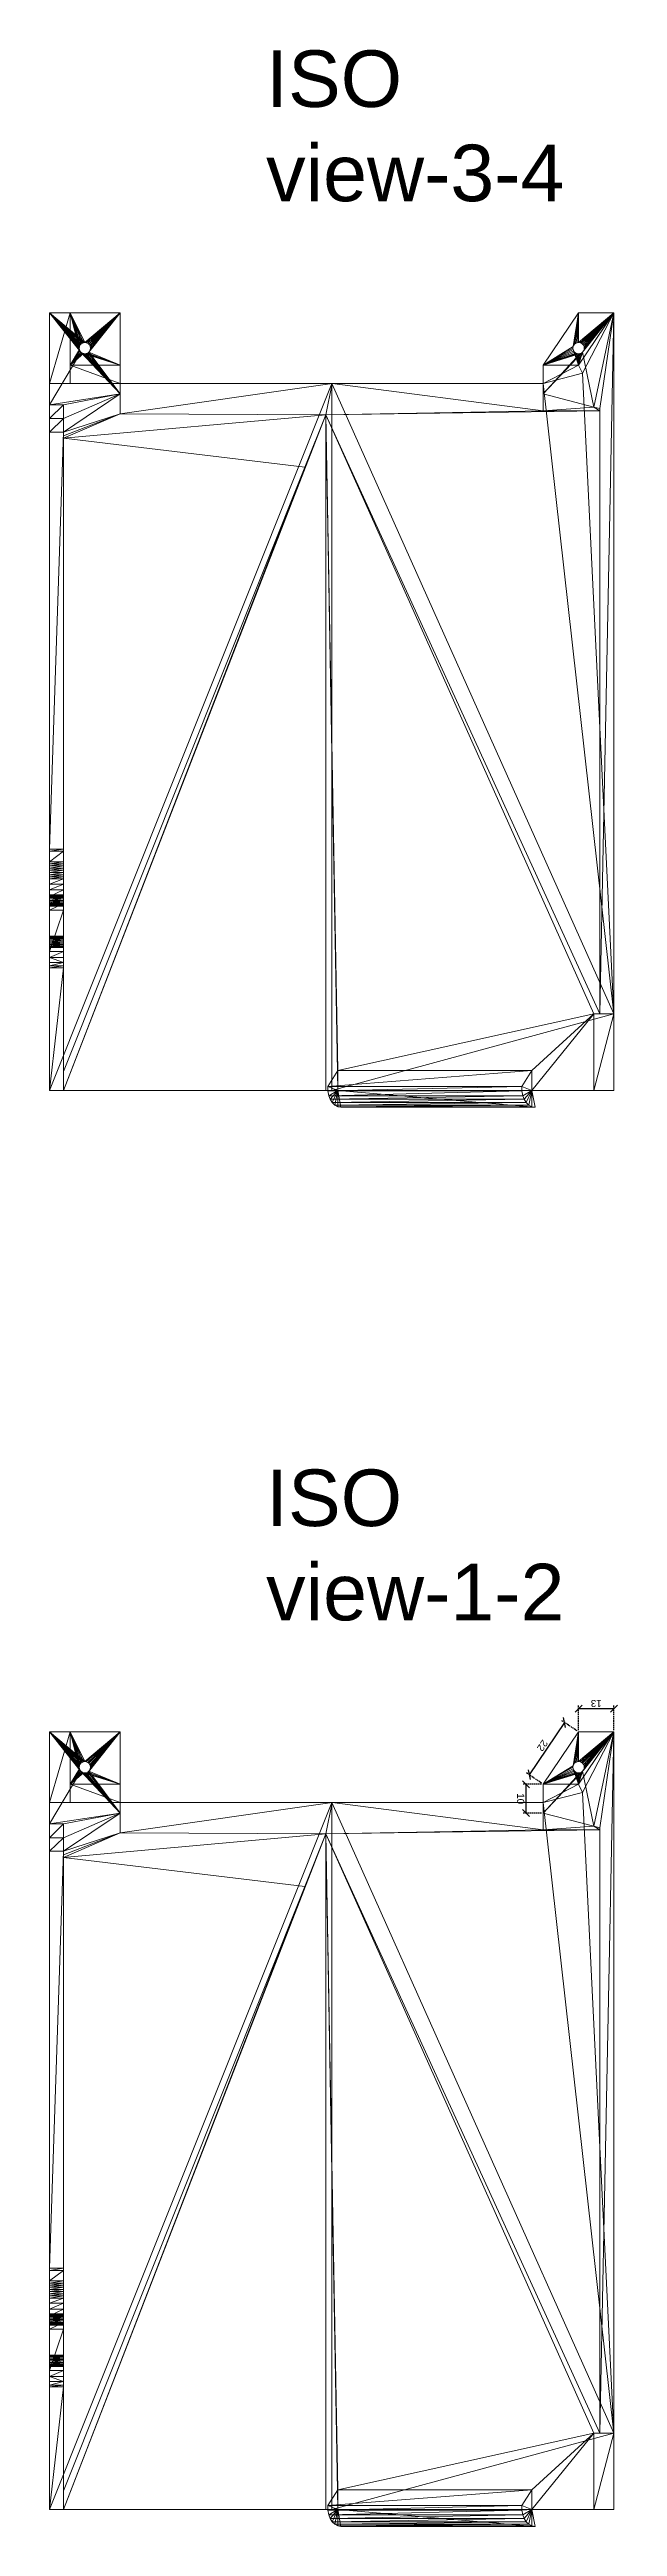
# Model space of a CAD drawing. Header units: millimetres. Extents: x -38752 to -34801, y 260924 to 263752.
# Drawn here: x -38225 to -38025, y 262876 to 263752 of the extents above; entities that cross this region are included whole.
import ezdxf

# ---------------------------------------------------------------- set-up
doc = ezdxf.new("R2010")
doc.units = ezdxf.units.MM
doc.linetypes.add('DASHED', pattern=[0.75, 0.5, -0.25])
doc.layers.get('0').update_dxf_attribs({"lineweight": 9})
doc.layers.add('0.05', color=2, linetype='Continuous', lineweight=5)
doc.layers.add('0.09', color=1, linetype='Continuous', lineweight=9)
doc.styles.get("Standard").update_dxf_attribs({"font": 'arial.ttf'})
doc.dimstyles.new('Annotative', dxfattribs={"dimscale": 0, "dimtxt": 2.5, "dimasz": 2.5, "dimexe": 1.25, "dimexo": 0.625, "dimtad": 1, "dimdec": 0, "dimtxsty": 'Standard', "dimblk": 'OBLIQUE', "dimcen": 2.5, "dimclrd": 256, "dimclre": 7, "dimadec": 0, "dimazin": 0, "dimtfac": 1, "dimtdec": 0, "dimtmove": 0, "dimatfit": 3, "dimfxl": 1, "dimarcsym": 0})

msp = doc.modelspace()

# ---------------------------------------------------------------- texts
at = {"layer": '0.05', "char_height": 20, "attachment_point": 1}
for s, insert in [('ISO\\Pview-3-4', (-38148.85, 263751.54, 0)), ('ISO\\Pview-1-2', (-38148.85, 263249.66))]:
    msp.add_mtext_dynamic_manual_height_columns(s, width=276.2925, gutter_width=12.5, heights=[0], dxfattribs=dict(at, insert=insert))

# ---------------------------------------------------------------- blocks, each defined once
blk = doc.blocks.new('_Oblique')
at = {"color": 0, "linetype": 'ByBlock', "lineweight": -2}
blk.add_line((-0.5, -0.5), (0.5, 0.5), dxfattribs=at)
blk = doc.blocks.new('*D94')
at = {"layer": '0.05', "lineweight": -2, "transparency": 16777216}
blk.add_line((-38043.26, 263160.22), (-38055.76, 263141.72), dxfattribs=at)
at = {"layer": '0.05', "color": 7, "linetype": 'DASHED', "lineweight": -2, "transparency": 16777216}
for p, q in [((-38038.79, 263157.2), (-38044.29, 263160.92)), ((-38051.29, 263138.7), (-38056.79, 263142.42))]:
    blk.add_line(p, q, dxfattribs=at)
at = {"layer": 'Defpoints', "color": 0, "transparency": 16777216}
for p in [(-38038.27, 263156.85), (-38055.76, 263141.72), (-38050.77, 263138.35)]:
    blk.add_point(p, dxfattribs=at)
at = {"layer": '0.05', "lineweight": -2, "transparency": 16777216, "xscale": 2.5, "yscale": 2.5, "zscale": 2.5}
for p, rotation in [((-38043.26, 263160.22), 55.95406264326201), ((-38055.76, 263141.72), 235.954062643262)]:
    blk.add_blockref('_Oblique', p, dxfattribs=dict(at, rotation=rotation))
at = {"layer": '0.05', "color": 0, "transparency": 16777216, "insert": (-38051.06, 263152.02), "char_height": 2.5, "attachment_point": 5, "rotation": 235.95406}
blk.add_mtext('22', dxfattribs=at)
blk = doc.blocks.new('*D95')
at = {"layer": '0.05', "color": 7, "linetype": 'DASHED', "lineweight": -2, "transparency": 16777216}
for p, q in [((-38051.4, 263138.35), (-38058.15, 263138.35)), ((-38051.4, 263128.15), (-38058.15, 263128.15))]:
    blk.add_line(p, q, dxfattribs=at)
at = {"layer": '0.05', "lineweight": -2, "transparency": 16777216}
blk.add_line((-38056.9, 263138.35), (-38056.9, 263128.15), dxfattribs=at)
at = {"layer": 'Defpoints', "color": 0, "transparency": 16777216}
for p in [(-38050.77, 263138.35), (-38056.9, 263128.15), (-38050.77, 263128.15)]:
    blk.add_point(p, dxfattribs=at)
at = {"layer": '0.05', "lineweight": -2, "transparency": 16777216, "xscale": 2.5, "yscale": 2.5, "zscale": 2.5}
for p, rotation in [((-38056.9, 263138.35), 89.99999999998083), ((-38056.9, 263128.15), 269.9999999999808)]:
    blk.add_blockref('_Oblique', p, dxfattribs=dict(at, rotation=rotation))
at = {"layer": '0.05', "color": 0, "transparency": 16777216, "insert": (-38058.8, 263133.25), "char_height": 2.5, "attachment_point": 5, "rotation": 270}
blk.add_mtext('10', dxfattribs=at)
blk = doc.blocks.new('*D96')
at = {"layer": '0.05', "color": 7, "linetype": 'DASHED', "lineweight": -2, "transparency": 16777216}
for p, q in [((-38038.27, 263157.48), (-38038.27, 263166.29)), ((-38025.77, 263157.48), (-38025.77, 263166.29))]:
    blk.add_line(p, q, dxfattribs=at)
at = {"layer": '0.05', "lineweight": -2, "transparency": 16777216}
blk.add_line((-38025.77, 263165.04), (-38038.27, 263165.04), dxfattribs=at)
at = {"layer": 'Defpoints', "color": 0, "transparency": 16777216}
for p in [(-38038.27, 263165.04), (-38038.27, 263156.85), (-38025.77, 263156.85)]:
    blk.add_point(p, dxfattribs=at)
at = {"layer": '0.05', "lineweight": -2, "transparency": 16777216, "xscale": 2.5, "yscale": 2.5, "zscale": 2.5}
for p, rotation in [((-38038.27, 263165.04), 179.9999999999951), ((-38025.77, 263165.04), 359.9999999999951)]:
    blk.add_blockref('_Oblique', p, dxfattribs=dict(at, rotation=rotation))
at = {"layer": '0.05', "color": 0, "transparency": 16777216, "insert": (-38032.02, 263166.94), "char_height": 2.5, "attachment_point": 5, "rotation": 180}
blk.add_mtext('13', dxfattribs=at)

# ---------------------------------------------------------------- dimensions: what is measured, and where the dimension line sits
at = {"layer": '0.05'}
for p1, p2, distance, picture, middle in [((-38025.77029447, 263156.85198862), (-38038.27029447, 263156.85198862), -8.1838147, '*D96', (-38032.02029447, 263166.93808845)), ((-38050.77, 263138.35), (-38050.77, 263128.15), -6.13, '*D95', (-38058.8, 263133.25))]:
    dim = msp.add_aligned_dim(p1=p1, p2=p2, distance=distance, dimstyle='Annotative', override={"dimtad": 2}, dxfattribs=at)
    dim.commit()
    dim.dimension.update_dxf_attribs({"geometry": picture, "text_midpoint": middle})
dim = msp.add_linear_dim(base=(-38055.76, 263141.72), p1=(-38038.27, 263156.85), p2=(-38050.77, 263138.35), angle=235.95406, dimstyle='Annotative', override={"dimtad": 2}, dxfattribs=at)
dim.commit()
dim.dimension.update_dxf_attribs({"geometry": '*D94', "text_midpoint": (-38051.06, 263152.02)})

# ---------------------------------------------------------------- linework, layer by layer
at = {"extrusion": (2.49184e-13, 1, -4.44089e-16)}
for p, q in [((-38225.48, 263626.22, 0), (-38225.48, 263658.74, 0)), ((-38200.48, 263658.74, 0), (-38225.48, 263658.74, 0)), ((-38225.48, 263658.74, 4), (-38225.48, 263658.74, 0)), ((-38218.14, 263658.74, 4), (-38225.48, 263658.74, 4)), ((-38225.48, 263633.74, 4), (-38225.48, 263658.74, 4)), ((-38200.48, 263658.74, 5), (-38218.14, 263658.74, 5)), ((-38218.14, 263633.74, 4), (-38218.14, 263658.74, 4)), ((-38218.14, 263658.74, 5), (-38218.14, 263658.74, 4)), ((-38218.14, 263640.24, 5), (-38218.14, 263658.74, 5)), ((-38200.48, 263658.74, 5), (-38200.48, 263658.74, 0)), ((-38200.48, 263630.04, 0), (-38200.48, 263658.74, 0)), ((-38200.48, 263640.24, 5), (-38200.48, 263658.74, 5)), ((-38050.77, 263640.24, 5), (-38038.27, 263658.74, 5)), ((-38050.77, 263640.24, 0), (-38038.27, 263658.74, 0)), ((-38025.77, 263658.74, 5), (-38038.27, 263658.74, 5)), ((-38025.77, 263658.74, 0), (-38038.27, 263658.74, 0)), ((-38038.27, 263658.74, 5), (-38038.27, 263658.74, 0)), ((-38038.27, 263640.24, 5), (-38025.77, 263658.74, 5)), ((-38036.92, 263637.34, 16.15), (-38025.77, 263658.74, 5)), ((-38025.77, 263658.74, 5), (-38025.77, 263410.76, 5)), ((-38025.77, 263658.74, 0), (-38025.77, 263410.76, 0)), ((-38025.77, 263658.74, 5), (-38025.77, 263658.74, 0)), ((-38218.14, 263633.74, 5), (-38218.14, 263640.24, 5)), ((-38200.48, 263640.24, 5), (-38218.14, 263640.24, 5)), ((-38200.48, 263633.74, 22.65), (-38218.14, 263640.24, 5)), ((-38214.98, 263646.24, 5), (-38214.98, 263646.24, 0)), ((-38214.92, 263646.76, 5), (-38214.92, 263646.76, 0)), ((-38214.92, 263645.72, 5), (-38214.92, 263645.72, 0)), ((-38214.72, 263647.24, 5), (-38214.72, 263647.24, 0)), ((-38214.72, 263645.24, 5), (-38214.72, 263645.24, 0)), ((-38214.4, 263647.65, 5), (-38214.4, 263647.65, 0)), ((-38214.4, 263644.82, 5), (-38214.4, 263644.82, 0)), ((-38213.98, 263647.97, 5), (-38213.98, 263647.97, 0)), ((-38213.98, 263644.51, 5), (-38213.98, 263644.51, 0)), ((-38213.5, 263648.17, 5), (-38213.5, 263648.17, 0)), ((-38213.5, 263644.31, 5), (-38213.5, 263644.31, 0)), ((-38212.98, 263648.24, 5), (-38212.98, 263648.24, 0)), ((-38212.98, 263644.24, 5), (-38212.98, 263644.24, 0)), ((-38212.47, 263648.17, 5), (-38212.47, 263648.17, 0)), ((-38212.47, 263644.31, 5), (-38212.47, 263644.31, 0)), ((-38211.98, 263647.97, 5), (-38211.98, 263647.97, 0)), ((-38211.98, 263644.51, 5), (-38211.98, 263644.51, 0)), ((-38211.57, 263647.65, 5), (-38211.57, 263647.65, 0)), ((-38211.57, 263644.82, 5), (-38211.57, 263644.82, 0)), ((-38211.25, 263647.24, 5), (-38211.25, 263647.24, 0)), ((-38211.25, 263645.24, 5), (-38211.25, 263645.24, 0)), ((-38211.05, 263646.76, 5), (-38211.05, 263646.76, 0)), ((-38211.05, 263645.72, 5), (-38211.05, 263645.72, 0)), ((-38210.98, 263646.24, 5), (-38210.98, 263646.24, 0)), ((-38200.48, 263633.74, 22.65), (-38200.48, 263640.24, 5)), ((-38050.77, 263640.24, 5), (-38050.77, 263640.24, 0)), ((-38050.77, 263640.24, 0), (-38050.77, 263630.04, 0)), ((-38050.77, 263640.24, 5), (-38050.77, 263633.74, 30)), ((-38038.27, 263640.24, 5), (-38050.77, 263640.24, 5)), ((-38040.27, 263646.24, 5), (-38040.27, 263646.24, 0)), ((-38040.2, 263646.76, 5), (-38040.2, 263646.76, 0)), ((-38040.2, 263645.72, 5), (-38040.2, 263645.72, 0)), ((-38040, 263647.24, 5), (-38040, 263647.24, 0)), ((-38040, 263645.24, 5), (-38040, 263645.24, 0)), ((-38039.68, 263647.65, 5), (-38039.68, 263647.65, 0)), ((-38039.68, 263644.82, 5), (-38039.68, 263644.82, 0)), ((-38039.27, 263647.97, 5), (-38039.27, 263647.97, 0)), ((-38039.27, 263644.51, 5), (-38039.27, 263644.51, 0)), ((-38038.79, 263648.17, 5), (-38038.79, 263648.17, 0)), ((-38038.79, 263644.31, 5), (-38038.79, 263644.31, 0)), ((-38038.27, 263648.24, 5), (-38038.27, 263648.24, 0)), ((-38038.27, 263644.24, 5), (-38038.27, 263644.24, 0)), ((-38036.92, 263637.34, 16.15), (-38038.27, 263640.24, 5)), ((-38037.75, 263648.17, 5), (-38037.75, 263648.17, 0)), ((-38037.75, 263644.31, 5), (-38037.75, 263644.31, 0)), ((-38037.27, 263647.97, 5), (-38037.27, 263647.97, 0)), ((-38037.27, 263644.51, 5), (-38037.27, 263644.51, 0)), ((-38036.86, 263647.65, 5), (-38036.86, 263647.65, 0)), ((-38036.86, 263644.82, 5), (-38036.86, 263644.82, 0)), ((-38036.54, 263647.24, 5), (-38036.54, 263647.24, 0)), ((-38036.54, 263645.24, 5), (-38036.54, 263645.24, 0)), ((-38036.34, 263646.76, 5), (-38036.34, 263646.76, 0)), ((-38036.34, 263645.72, 5), (-38036.34, 263645.72, 0)), ((-38036.27, 263646.24, 5), (-38036.27, 263646.24, 0)), ((-38125.63, 263633.74, 104.86), (-38225.48, 263383.76, 104.86)), ((-38125.63, 263633.74, 104.86), (-38225.48, 263633.74, 5)), ((-38225.48, 263383.76, 104.86), (-38225.48, 263633.74, 5)), ((-38218.14, 263633.74, 4), (-38225.48, 263633.74, 4)), ((-38225.48, 263633.74, 5), (-38225.48, 263633.74, 4)), ((-38218.14, 263633.74, 5), (-38200.48, 263633.74, 22.65)), ((-38218.14, 263633.74, 5), (-38218.14, 263633.74, 4)), ((-38200.48, 263633.74, 22.65), (-38125.49, 263633.74, 97.65)), ((-38200.48, 263623.04, 26.93), (-38200.48, 263633.74, 22.65)), ((-38127.7, 263622.68, 99.86), (-38125.49, 263633.74, 97.65)), ((-38125.63, 263633.74, 104.86), (-38125.63, 263383.76, 104.86)), ((-38125.63, 263633.74, 104.86), (-38122.09, 263633.74, 101.32)), ((-38125.49, 263633.74, 97.65), (-38050.77, 263633.74, 22.93)), ((-38122.09, 263633.74, 101.32), (-38052.18, 263633.74, 31.41)), ((-38052.18, 263633.74, 31.41), (-38050.77, 263633.74, 30)), ((-38050.77, 263633.74, 30), (-38036.92, 263637.34, 16.15)), ((-38050.77, 263633.74, 22.93), (-38050.77, 263624.08, 22.93)), ((-38050.77, 263633.74, 22.93), (-38050.77, 263633.74, 30)), ((-38225.48, 263621.3, 0.44), (-38225.48, 263626.22, 0)), ((-38225.48, 263626.22, 0), (-38220.48, 263626.22, 0)), ((-38220.48, 263626.22, 0), (-38200.48, 263630.04, 0)), ((-38220.48, 263621.3, 0.44), (-38200.48, 263630.04, 0)), ((-38220.48, 263616.58, 1.85), (-38200.48, 263630.04, 0)), ((-38220.48, 263621.3, 0.44), (-38220.48, 263626.22, 0)), ((-38220.48, 263614.36, 10.39), (-38200.48, 263623.04, 26.93)), ((-38200.48, 263623.04, 26.93), (-38200.48, 263630.04, 0)), ((-38135.11, 263604.12, 99.86), (-38127.7, 263622.68, 99.86)), ((-38127.7, 263622.68, 99.86), (-38127.7, 263383.76, 99.86)), ((-38050.77, 263630.04, 0), (-38050.77, 263624.08, 22.93)), ((-38050.77, 263630.04, 0), (-38032.84, 263625.38, 0)), ((-38050.77, 263624.08, 22.93), (-38030.77, 263624.08, 2.93)), ((-38032.84, 263625.38, 0), (-38030.77, 263624.84, 0)), ((-38030.77, 263410.76, 0), (-38030.77, 263624.84, 0)), ((-38030.77, 263624.08, 2.93), (-38030.77, 263624.84, 0)), ((-38030.77, 263410.76, 2.93), (-38030.77, 263624.08, 2.93)), ((-38225.48, 263621.3, 0.44), (-38225.48, 263616.58, 1.85)), ((-38225.48, 263621.3, 0.44), (-38220.48, 263621.3, 0.44)), ((-38225.48, 263616.58, 1.85), (-38225.48, 263469.06, 60.78)), ((-38225.48, 263616.58, 1.85), (-38220.48, 263616.58, 1.85)), ((-38220.48, 263621.3, 0.44), (-38220.48, 263616.58, 1.85)), ((-38220.48, 263469.06, 60.78), (-38220.48, 263616.58, 1.85)), ((-38220.48, 263615.28, 6.85), (-38220.48, 263616.58, 1.85)), ((-38220.48, 263615.28, 6.85), (-38220.48, 263614.36, 10.39)), ((-38220.48, 263614.36, 10.39), (-38220.48, 263390.4, 99.86)), ((-38220.48, 263390.4, 99.86), (-38135.11, 263604.12, 99.86)), ((-38225.48, 263469.06, 60.78), (-38220.48, 263469.06, 60.78)), ((-38225.48, 263468.33, 61.04), (-38225.48, 263469.06, 60.78)), ((-38225.48, 263464.59, 62.46), (-38225.48, 263468.33, 61.04)), ((-38225.48, 263468.33, 61.04), (-38220.48, 263468.33, 61.04)), ((-38220.48, 263464.59, 62.46), (-38220.48, 263468.33, 61.04)), ((-38225.48, 263464.59, 62.46), (-38220.48, 263464.59, 62.46)), ((-38225.48, 263463.86, 62.71), (-38220.48, 263463.86, 62.71)), ((-38225.48, 263463.11, 62.9), (-38220.48, 263463.11, 62.9)), ((-38225.48, 263462.34, 63.01), (-38220.48, 263462.34, 63.01)), ((-38225.48, 263461.57, 63.06), (-38220.48, 263461.57, 63.06)), ((-38225.48, 263460.8, 63.03), (-38220.48, 263460.8, 63.03)), ((-38225.48, 263460.03, 62.93), (-38220.48, 263460.03, 62.93)), ((-38225.48, 263459.28, 62.76), (-38220.48, 263459.28, 62.76)), ((-38225.48, 263458.54, 62.52), (-38220.48, 263458.54, 62.52)), ((-38225.48, 263456.69, 60.72), (-38225.48, 263458.54, 62.52)), ((-38225.48, 263456.69, 60.72), (-38220.48, 263456.69, 60.72)), ((-38220.48, 263458.54, 62.52), (-38220.48, 263456.69, 60.72)), ((-38225.48, 263454.61, 59.48), (-38220.48, 263454.61, 59.48)), ((-38225.48, 263452.95, 68.02), (-38220.48, 263452.95, 68.02)), ((-38225.48, 263452.88, 68.54), (-38220.48, 263452.88, 68.54)), ((-38225.48, 263452.88, 67.5), (-38220.48, 263452.88, 67.5)), ((-38225.48, 263452.86, 68.59), (-38220.48, 263452.86, 68.59)), ((-38225.48, 263452.79, 67.28), (-38220.48, 263452.79, 67.28)), ((-38225.48, 263452.68, 69.02), (-38220.48, 263452.68, 69.02)), ((-38225.48, 263452.68, 67.02), (-38220.48, 263452.68, 67.02)), ((-38225.48, 263452.36, 69.43), (-38220.48, 263452.36, 69.43)), ((-38225.48, 263452.36, 66.6), (-38220.48, 263452.36, 66.6)), ((-38225.48, 263452.27, 58.83), (-38220.48, 263452.27, 58.83)), ((-38225.48, 263451.95, 69.75), (-38220.48, 263451.95, 69.75)), ((-38225.48, 263451.95, 66.29), (-38220.48, 263451.95, 66.29)), ((-38225.48, 263451.46, 69.95), (-38220.48, 263451.46, 69.95)), ((-38225.48, 263451.46, 66.09), (-38220.48, 263451.46, 66.09)), ((-38225.48, 263450.95, 70.02), (-38220.48, 263450.95, 70.02)), ((-38225.48, 263450.95, 66.02), (-38220.48, 263450.95, 66.02)), ((-38225.48, 263450.43, 69.95), (-38220.48, 263450.43, 69.95)), ((-38225.48, 263450.43, 66.09), (-38220.48, 263450.43, 66.09)), ((-38225.48, 263449.95, 69.75), (-38220.48, 263449.95, 69.75)), ((-38225.48, 263449.95, 66.29), (-38220.48, 263449.95, 66.29)), ((-38225.48, 263449.85, 58.8), (-38220.48, 263449.85, 58.8)), ((-38225.48, 263449.53, 69.43), (-38220.48, 263449.53, 69.43)), ((-38225.48, 263449.53, 66.6), (-38220.48, 263449.53, 66.6)), ((-38225.48, 263449.21, 69.02), (-38220.48, 263449.21, 69.02)), ((-38225.48, 263449.21, 67.02), (-38220.48, 263449.21, 67.02)), ((-38225.48, 263449.1, 68.75), (-38220.48, 263449.1, 68.75)), ((-38225.48, 263449.04, 67.45), (-38220.48, 263449.04, 67.45)), ((-38225.48, 263449.01, 68.54), (-38220.48, 263449.01, 68.54)), ((-38225.48, 263449.01, 67.5), (-38220.48, 263449.01, 67.5)), ((-38225.48, 263448.95, 68.02), (-38220.48, 263448.95, 68.02)), ((-38225.48, 263447.5, 59.39), (-38225.48, 263432.87, 65.24)), ((-38225.48, 263447.5, 59.39), (-38220.48, 263447.5, 59.39)), ((-38220.48, 263447.5, 59.39), (-38220.48, 263432.87, 65.24)), ((-38225.48, 263438.31, 73.86), (-38220.48, 263438.31, 73.86)), ((-38225.48, 263438.24, 74.38), (-38220.48, 263438.24, 74.38)), ((-38225.48, 263438.24, 73.35), (-38220.48, 263438.24, 73.35)), ((-38225.48, 263438.22, 74.44), (-38220.48, 263438.22, 74.44)), ((-38225.48, 263438.15, 73.13), (-38220.48, 263438.15, 73.13)), ((-38225.48, 263438.04, 74.86), (-38220.48, 263438.04, 74.86)), ((-38225.48, 263438.04, 72.86), (-38220.48, 263438.04, 72.86)), ((-38225.48, 263437.72, 75.28), (-38220.48, 263437.72, 75.28)), ((-38225.48, 263437.72, 72.45), (-38220.48, 263437.72, 72.45)), ((-38225.48, 263437.31, 75.6), (-38220.48, 263437.31, 75.6)), ((-38225.48, 263437.31, 72.13), (-38220.48, 263437.31, 72.13)), ((-38225.48, 263436.83, 75.8), (-38220.48, 263436.83, 75.8)), ((-38225.48, 263436.83, 71.93), (-38220.48, 263436.83, 71.93)), ((-38225.48, 263436.31, 75.86), (-38220.48, 263436.31, 75.86)), ((-38225.48, 263436.31, 71.86), (-38220.48, 263436.31, 71.86)), ((-38225.48, 263435.79, 75.8), (-38220.48, 263435.79, 75.8)), ((-38225.48, 263435.79, 71.93), (-38220.48, 263435.79, 71.93)), ((-38225.48, 263435.31, 75.6), (-38220.48, 263435.31, 75.6)), ((-38225.48, 263435.31, 72.13), (-38220.48, 263435.31, 72.13)), ((-38225.48, 263434.9, 75.28), (-38220.48, 263434.9, 75.28)), ((-38225.48, 263434.9, 72.45), (-38220.48, 263434.9, 72.45)), ((-38225.48, 263434.58, 74.86), (-38220.48, 263434.58, 74.86)), ((-38225.48, 263434.58, 72.86), (-38220.48, 263434.58, 72.86)), ((-38225.48, 263434.47, 74.6), (-38220.48, 263434.47, 74.6)), ((-38225.48, 263434.4, 73.29), (-38220.48, 263434.4, 73.29)), ((-38225.48, 263434.38, 74.38), (-38220.48, 263434.38, 74.38)), ((-38225.48, 263434.38, 73.35), (-38220.48, 263434.38, 73.35)), ((-38225.48, 263434.31, 73.86), (-38220.48, 263434.31, 73.86)), ((-38225.48, 263432.87, 65.24), (-38220.48, 263432.87, 65.24)), ((-38225.48, 263430.75, 66.43), (-38220.48, 263430.75, 66.43)), ((-38225.48, 263429.01, 68.12), (-38220.48, 263429.01, 68.12)), ((-38225.48, 263427.78, 70.2), (-38220.48, 263427.78, 70.2)), ((-38225.48, 263427.12, 72.54), (-38220.48, 263427.12, 72.54)), ((-38225.48, 263427.1, 73.86), (-38225.48, 263427.1, 82.54)), ((-38225.48, 263427.1, 82.54), (-38225.48, 263383.76, 99.86)), ((-38225.48, 263427.1, 82.54), (-38220.48, 263427.1, 82.54)), ((-38225.48, 263427.1, 73.86), (-38220.48, 263427.1, 73.86)), ((-38220.48, 263427.1, 82.54), (-38220.48, 263383.76, 99.86)), ((-38220.48, 263427.1, 73.86), (-38220.48, 263427.1, 82.54)), ((-38032.84, 263410.76, 5), (-38032.84, 263383.76, 5)), ((-38032.84, 263410.76, 5), (-38030.77, 263410.76, 2.93)), ((-38025.77, 263410.76, 5), (-38032.84, 263410.76, 5)), ((-38030.77, 263410.76, 2.93), (-38030.77, 263410.76, 0)), ((-38025.77, 263410.76, 0), (-38030.77, 263410.76, 0)), ((-38025.77, 263383.76, 5), (-38025.77, 263410.76, 5)), ((-38025.77, 263410.76, 0), (-38025.77, 263410.76, 5)), ((-38220.48, 263390.4, 99.86), (-38220.48, 263383.76, 99.86)), ((-38123.46, 263390.76, 95.61), (-38126.97, 263385.16, 92.1)), ((-38123.46, 263390.76, 95.61), (-38123.46, 263383.76, 95.61)), ((-38123.46, 263390.76, 95.61), (-38054.8, 263390.76, 26.96)), ((-38054.8, 263390.76, 26.96), (-38058.31, 263385.16, 23.44)), ((-38054.8, 263383.76, 26.96), (-38054.8, 263390.76, 26.96)), ((-38125.63, 263383.76, 104.86), (-38225.48, 263383.76, 104.86)), ((-38225.48, 263383.76, 104.86), (-38225.48, 263383.76, 99.86)), ((-38220.48, 263383.76, 99.86), (-38225.48, 263383.76, 99.86)), ((-38127.7, 263383.76, 99.86), (-38220.48, 263383.76, 99.86)), ((-38127.7, 263383.76, 99.86), (-38123.46, 263383.76, 95.61)), ((-38126.97, 263385.16, 92.1), (-38126.98, 263383.57, 92.09)), ((-38126.98, 263383.57, 92.09), (-38126.64, 263381.85, 92.43)), ((-38126.98, 263383.57, 92.09), (-38058.32, 263383.57, 23.44)), ((-38126.97, 263385.16, 92.1), (-38058.31, 263385.16, 23.44)), ((-38126.64, 263381.85, 92.43), (-38057.98, 263381.85, 23.77)), ((-38126.19, 263380.62, 92.88), (-38057.53, 263380.62, 24.22)), ((-38125.63, 263383.76, 104.86), (-38025.77, 263383.76, 5)), ((-38125.45, 263379.43, 93.62), (-38056.79, 263379.43, 24.96)), ((-38124.52, 263378.52, 94.55), (-38055.86, 263378.52, 25.89)), ((-38123.47, 263377.95, 95.6), (-38054.81, 263377.95, 26.94)), ((-38122.36, 263377.76, 96.71), (-38123.46, 263383.76, 95.61)), ((-38123.46, 263383.76, 95.61), (-38054.8, 263383.76, 26.96)), ((-38053.7, 263377.76, 28.05), (-38122.36, 263377.76, 96.71)), ((-38058.31, 263385.16, 23.44), (-38058.32, 263383.57, 23.44)), ((-38058.32, 263383.57, 23.44), (-38057.98, 263381.85, 23.77)), ((-38054.8, 263383.76, 26.96), (-38032.84, 263383.76, 5)), ((-38053.7, 263377.76, 28.05), (-38054.8, 263383.76, 26.96)), ((-38025.77, 263383.76, 5), (-38032.84, 263383.76, 5)), ((-38225.48, 263124.34), (-38225.48, 263156.85)), ((-38200.48, 263156.85), (-38225.48, 263156.85)), ((-38225.48, 263156.85, 4), (-38225.48, 263156.85)), ((-38218.14, 263156.85, 4), (-38225.48, 263156.85, 4)), ((-38225.48, 263131.85, 4), (-38225.48, 263156.85, 4)), ((-38200.48, 263156.85, 5), (-38218.14, 263156.85, 5)), ((-38218.14, 263131.85, 4), (-38218.14, 263156.85, 4)), ((-38218.14, 263156.85, 5), (-38218.14, 263156.85, 4)), ((-38218.14, 263138.35, 5), (-38218.14, 263156.85, 5)), ((-38200.48, 263156.85, 5), (-38200.48, 263156.85)), ((-38200.48, 263128.15), (-38200.48, 263156.85)), ((-38200.48, 263138.35, 5), (-38200.48, 263156.85, 5)), ((-38050.77, 263138.35, 5), (-38038.27, 263156.85, 5)), ((-38050.77, 263138.35), (-38038.27, 263156.85)), ((-38025.77, 263156.85, 5), (-38038.27, 263156.85, 5)), ((-38025.77, 263156.85), (-38038.27, 263156.85)), ((-38038.27, 263156.85, 5), (-38038.27, 263156.85)), ((-38038.27, 263138.35, 5), (-38025.77, 263156.85, 5)), ((-38036.92, 263135.45, 16.15), (-38025.77, 263156.85, 5)), ((-38025.77, 263156.85, 5), (-38025.77, 262908.87, 5)), ((-38025.77, 263156.85), (-38025.77, 262908.87)), ((-38025.77, 263156.85, 5), (-38025.77, 263156.85)), ((-38214.98, 263144.35, 5), (-38214.98, 263144.35)), ((-38214.92, 263144.87, 5), (-38214.92, 263144.87)), ((-38214.92, 263143.83, 5), (-38214.92, 263143.83)), ((-38214.72, 263145.35, 5), (-38214.72, 263145.35)), ((-38214.72, 263143.35, 5), (-38214.72, 263143.35)), ((-38214.4, 263145.77, 5), (-38214.4, 263145.77)), ((-38214.4, 263142.94, 5), (-38214.4, 263142.94)), ((-38213.98, 263146.08, 5), (-38213.98, 263146.08)), ((-38213.98, 263142.62, 5), (-38213.98, 263142.62)), ((-38213.5, 263146.28, 5), (-38213.5, 263146.28)), ((-38213.5, 263142.42, 5), (-38213.5, 263142.42)), ((-38212.98, 263146.35, 5), (-38212.98, 263146.35)), ((-38212.98, 263142.35, 5), (-38212.98, 263142.35)), ((-38212.47, 263146.28, 5), (-38212.47, 263146.28)), ((-38212.47, 263142.42, 5), (-38212.47, 263142.42)), ((-38211.98, 263146.08, 5), (-38211.98, 263146.08)), ((-38211.98, 263142.62, 5), (-38211.98, 263142.62)), ((-38211.57, 263145.77, 5), (-38211.57, 263145.77)), ((-38211.57, 263142.94, 5), (-38211.57, 263142.94)), ((-38211.25, 263145.35, 5), (-38211.25, 263145.35)), ((-38211.25, 263143.35, 5), (-38211.25, 263143.35)), ((-38211.05, 263144.87, 5), (-38211.05, 263144.87)), ((-38211.05, 263143.83, 5), (-38211.05, 263143.83)), ((-38210.98, 263144.35, 5), (-38210.98, 263144.35)), ((-38040.27, 263144.35, 5), (-38040.27, 263144.35)), ((-38040.2, 263144.87, 5), (-38040.2, 263144.87)), ((-38040.2, 263143.83, 5), (-38040.2, 263143.83)), ((-38040, 263145.35, 5), (-38040, 263145.35)), ((-38040, 263143.35, 5), (-38040, 263143.35)), ((-38039.68, 263145.77, 5), (-38039.68, 263145.77)), ((-38039.68, 263142.94, 5), (-38039.68, 263142.94)), ((-38039.27, 263146.08, 5), (-38039.27, 263146.08)), ((-38039.27, 263142.62, 5), (-38039.27, 263142.62)), ((-38038.79, 263146.28, 5), (-38038.79, 263146.28)), ((-38038.79, 263142.42, 5), (-38038.79, 263142.42)), ((-38038.27, 263146.35, 5), (-38038.27, 263146.35)), ((-38038.27, 263142.35, 5), (-38038.27, 263142.35)), ((-38037.75, 263146.28, 5), (-38037.75, 263146.28)), ((-38037.75, 263142.42, 5), (-38037.75, 263142.42)), ((-38037.27, 263146.08, 5), (-38037.27, 263146.08)), ((-38037.27, 263142.62, 5), (-38037.27, 263142.62)), ((-38036.86, 263145.77, 5), (-38036.86, 263145.77)), ((-38036.86, 263142.94, 5), (-38036.86, 263142.94)), ((-38036.54, 263145.35, 5), (-38036.54, 263145.35)), ((-38036.54, 263143.35, 5), (-38036.54, 263143.35)), ((-38036.34, 263144.87, 5), (-38036.34, 263144.87)), ((-38036.34, 263143.83, 5), (-38036.34, 263143.83)), ((-38036.27, 263144.35, 5), (-38036.27, 263144.35)), ((-38125.63, 263131.85, 104.86), (-38225.48, 262881.87, 104.86)), ((-38125.63, 263131.85, 104.86), (-38225.48, 263131.85, 5)), ((-38225.48, 262881.87, 104.86), (-38225.48, 263131.85, 5)), ((-38218.14, 263131.85, 4), (-38225.48, 263131.85, 4)), ((-38225.48, 263131.85, 5), (-38225.48, 263131.85, 4)), ((-38218.14, 263131.85, 5), (-38218.14, 263138.35, 5)), ((-38200.48, 263138.35, 5), (-38218.14, 263138.35, 5)), ((-38200.48, 263131.85, 22.65), (-38218.14, 263138.35, 5)), ((-38218.14, 263131.85, 5), (-38200.48, 263131.85, 22.65)), ((-38218.14, 263131.85, 5), (-38218.14, 263131.85, 4)), ((-38200.48, 263131.85, 22.65), (-38200.48, 263138.35, 5)), ((-38200.48, 263131.85, 22.65), (-38125.49, 263131.85, 97.65)), ((-38200.48, 263121.15, 26.93), (-38200.48, 263131.85, 22.65)), ((-38127.7, 263120.79, 99.86), (-38125.49, 263131.85, 97.65)), ((-38125.63, 263131.85, 104.86), (-38125.63, 262881.87, 104.86)), ((-38125.63, 263131.85, 104.86), (-38122.09, 263131.85, 101.32)), ((-38125.49, 263131.85, 97.65), (-38050.77, 263131.85, 22.93)), ((-38122.09, 263131.85, 101.32), (-38052.18, 263131.85, 31.41)), ((-38052.18, 263131.85, 31.41), (-38050.77, 263131.85, 30)), ((-38050.77, 263138.35, 5), (-38050.77, 263138.35)), ((-38050.77, 263138.35), (-38050.77, 263128.15)), ((-38050.77, 263138.35, 5), (-38050.77, 263131.85, 30)), ((-38038.27, 263138.35, 5), (-38050.77, 263138.35, 5)), ((-38050.77, 263131.85, 30), (-38036.92, 263135.45, 16.15)), ((-38050.77, 263131.85, 22.93), (-38050.77, 263122.19, 22.93)), ((-38050.77, 263131.85, 22.93), (-38050.77, 263131.85, 30)), ((-38036.92, 263135.45, 16.15), (-38038.27, 263138.35, 5)), ((-38225.48, 263119.42, 0.44), (-38225.48, 263124.34)), ((-38225.48, 263124.34), (-38220.48, 263124.34)), ((-38220.48, 263124.34), (-38200.48, 263128.15)), ((-38220.48, 263119.42, 0.44), (-38200.48, 263128.15)), ((-38220.48, 263114.69, 1.85), (-38200.48, 263128.15)), ((-38220.48, 263119.42, 0.44), (-38220.48, 263124.34)), ((-38200.48, 263121.15, 26.93), (-38200.48, 263128.15)), ((-38050.77, 263128.15), (-38050.77, 263122.19, 22.93)), ((-38050.77, 263128.15), (-38032.84, 263123.49)), ((-38032.84, 263123.49), (-38030.77, 263122.95)), ((-38225.48, 263119.42, 0.44), (-38225.48, 263114.69, 1.85)), ((-38225.48, 263119.42, 0.44), (-38220.48, 263119.42, 0.44)), ((-38225.48, 263114.69, 1.85), (-38225.48, 262967.17, 60.78)), ((-38225.48, 263114.69, 1.85), (-38220.48, 263114.69, 1.85)), ((-38220.48, 263112.47, 10.39), (-38200.48, 263121.15, 26.93)), ((-38220.48, 263119.42, 0.44), (-38220.48, 263114.69, 1.85)), ((-38220.48, 262967.17, 60.78), (-38220.48, 263114.69, 1.85)), ((-38220.48, 263113.39, 6.85), (-38220.48, 263114.69, 1.85)), ((-38135.11, 263102.24, 99.86), (-38127.7, 263120.79, 99.86)), ((-38127.7, 263120.79, 99.86), (-38127.7, 262881.87, 99.86)), ((-38050.77, 263122.19, 22.93), (-38030.77, 263122.19, 2.93)), ((-38030.77, 262908.87), (-38030.77, 263122.95)), ((-38030.77, 263122.19, 2.93), (-38030.77, 263122.95)), ((-38030.77, 262908.87, 2.93), (-38030.77, 263122.19, 2.93)), ((-38220.48, 263113.39, 6.85), (-38220.48, 263112.47, 10.39)), ((-38220.48, 263112.47, 10.39), (-38220.48, 262888.51, 99.86)), ((-38220.48, 262888.51, 99.86), (-38135.11, 263102.24, 99.86)), ((-38225.48, 262967.17, 60.78), (-38220.48, 262967.17, 60.78)), ((-38225.48, 262966.44, 61.04), (-38225.48, 262967.17, 60.78)), ((-38225.48, 262962.71, 62.46), (-38225.48, 262966.44, 61.04)), ((-38225.48, 262966.44, 61.04), (-38220.48, 262966.44, 61.04)), ((-38220.48, 262962.71, 62.46), (-38220.48, 262966.44, 61.04)), ((-38225.48, 262962.71, 62.46), (-38220.48, 262962.71, 62.46)), ((-38225.48, 262961.97, 62.71), (-38220.48, 262961.97, 62.71)), ((-38225.48, 262961.22, 62.9), (-38220.48, 262961.22, 62.9)), ((-38225.48, 262960.46, 63.01), (-38220.48, 262960.46, 63.01)), ((-38225.48, 262959.69, 63.06), (-38220.48, 262959.69, 63.06)), ((-38225.48, 262958.91, 63.03), (-38220.48, 262958.91, 63.03)), ((-38225.48, 262958.14, 62.93), (-38220.48, 262958.14, 62.93)), ((-38225.48, 262957.39, 62.76), (-38220.48, 262957.39, 62.76)), ((-38225.48, 262956.65, 62.52), (-38220.48, 262956.65, 62.52)), ((-38225.48, 262954.81, 60.72), (-38225.48, 262956.65, 62.52)), ((-38220.48, 262956.65, 62.52), (-38220.48, 262954.81, 60.72)), ((-38225.48, 262954.81, 60.72), (-38220.48, 262954.81, 60.72)), ((-38225.48, 262952.72, 59.48), (-38220.48, 262952.72, 59.48)), ((-38225.48, 262951.06, 68.02), (-38220.48, 262951.06, 68.02)), ((-38225.48, 262950.99, 68.54), (-38220.48, 262950.99, 68.54)), ((-38225.48, 262950.99, 67.5), (-38220.48, 262950.99, 67.5)), ((-38225.48, 262950.97, 68.59), (-38220.48, 262950.97, 68.59)), ((-38225.48, 262950.9, 67.28), (-38220.48, 262950.9, 67.28)), ((-38225.48, 262950.79, 69.02), (-38220.48, 262950.79, 69.02)), ((-38225.48, 262950.79, 67.02), (-38220.48, 262950.79, 67.02)), ((-38225.48, 262950.47, 69.43), (-38220.48, 262950.47, 69.43)), ((-38225.48, 262950.47, 66.6), (-38220.48, 262950.47, 66.6)), ((-38225.48, 262950.39, 58.83), (-38220.48, 262950.39, 58.83)), ((-38225.48, 262950.06, 69.75), (-38220.48, 262950.06, 69.75)), ((-38225.48, 262950.06, 66.29), (-38220.48, 262950.06, 66.29)), ((-38225.48, 262949.58, 69.95), (-38220.48, 262949.58, 69.95)), ((-38225.48, 262949.58, 66.09), (-38220.48, 262949.58, 66.09)), ((-38225.48, 262949.06, 70.02), (-38220.48, 262949.06, 70.02)), ((-38225.48, 262949.06, 66.02), (-38220.48, 262949.06, 66.02)), ((-38225.48, 262948.54, 69.95), (-38220.48, 262948.54, 69.95)), ((-38225.48, 262948.54, 66.09), (-38220.48, 262948.54, 66.09)), ((-38225.48, 262948.06, 69.75), (-38220.48, 262948.06, 69.75)), ((-38225.48, 262948.06, 66.29), (-38220.48, 262948.06, 66.29)), ((-38225.48, 262947.96, 58.8), (-38220.48, 262947.96, 58.8)), ((-38225.48, 262947.65, 69.43), (-38220.48, 262947.65, 69.43)), ((-38225.48, 262947.65, 66.6), (-38220.48, 262947.65, 66.6)), ((-38225.48, 262947.33, 69.02), (-38220.48, 262947.33, 69.02)), ((-38225.48, 262947.33, 67.02), (-38220.48, 262947.33, 67.02)), ((-38225.48, 262947.22, 68.75), (-38220.48, 262947.22, 68.75)), ((-38225.48, 262947.15, 67.45), (-38220.48, 262947.15, 67.45)), ((-38225.48, 262947.13, 68.54), (-38220.48, 262947.13, 68.54)), ((-38225.48, 262947.13, 67.5), (-38220.48, 262947.13, 67.5)), ((-38225.48, 262947.06, 68.02), (-38220.48, 262947.06, 68.02)), ((-38225.48, 262945.62, 59.39), (-38225.48, 262930.98, 65.24)), ((-38225.48, 262945.62, 59.39), (-38220.48, 262945.62, 59.39)), ((-38220.48, 262945.62, 59.39), (-38220.48, 262930.98, 65.24)), ((-38225.48, 262936.42, 73.86), (-38220.48, 262936.42, 73.86)), ((-38225.48, 262936.36, 74.38), (-38220.48, 262936.36, 74.38)), ((-38225.48, 262936.36, 73.35), (-38220.48, 262936.36, 73.35)), ((-38225.48, 262936.33, 74.44), (-38220.48, 262936.33, 74.44)), ((-38225.48, 262936.27, 73.13), (-38220.48, 262936.27, 73.13)), ((-38225.48, 262936.16, 74.86), (-38220.48, 262936.16, 74.86)), ((-38225.48, 262936.16, 72.86), (-38220.48, 262936.16, 72.86)), ((-38225.48, 262935.84, 75.28), (-38220.48, 262935.84, 75.28)), ((-38225.48, 262935.84, 72.45), (-38220.48, 262935.84, 72.45)), ((-38225.48, 262935.42, 75.6), (-38220.48, 262935.42, 75.6)), ((-38225.48, 262935.42, 72.13), (-38220.48, 262935.42, 72.13)), ((-38225.48, 262934.94, 75.8), (-38220.48, 262934.94, 75.8)), ((-38225.48, 262934.94, 71.93), (-38220.48, 262934.94, 71.93)), ((-38225.48, 262934.42, 75.86), (-38220.48, 262934.42, 75.86)), ((-38225.48, 262934.42, 71.86), (-38220.48, 262934.42, 71.86)), ((-38225.48, 262933.91, 75.8), (-38220.48, 262933.91, 75.8)), ((-38225.48, 262933.91, 71.93), (-38220.48, 262933.91, 71.93)), ((-38225.48, 262933.42, 75.6), (-38220.48, 262933.42, 75.6)), ((-38225.48, 262933.42, 72.13), (-38220.48, 262933.42, 72.13)), ((-38225.48, 262933.01, 75.28), (-38220.48, 262933.01, 75.28)), ((-38225.48, 262933.01, 72.45), (-38220.48, 262933.01, 72.45)), ((-38225.48, 262932.69, 74.86), (-38220.48, 262932.69, 74.86)), ((-38225.48, 262932.69, 72.86), (-38220.48, 262932.69, 72.86)), ((-38225.48, 262932.58, 74.6), (-38220.48, 262932.58, 74.6)), ((-38225.48, 262932.51, 73.29), (-38220.48, 262932.51, 73.29)), ((-38225.48, 262932.49, 74.38), (-38220.48, 262932.49, 74.38)), ((-38225.48, 262932.49, 73.35), (-38220.48, 262932.49, 73.35)), ((-38225.48, 262932.42, 73.86), (-38220.48, 262932.42, 73.86)), ((-38225.48, 262930.98, 65.24), (-38220.48, 262930.98, 65.24)), ((-38225.48, 262928.86, 66.43), (-38220.48, 262928.86, 66.43)), ((-38225.48, 262927.13, 68.12), (-38220.48, 262927.13, 68.12)), ((-38225.48, 262925.89, 70.2), (-38220.48, 262925.89, 70.2)), ((-38225.48, 262925.23, 72.54), (-38220.48, 262925.23, 72.54)), ((-38225.48, 262925.22, 73.86), (-38225.48, 262925.22, 82.54)), ((-38225.48, 262925.22, 82.54), (-38225.48, 262881.87, 99.86)), ((-38225.48, 262925.22, 82.54), (-38220.48, 262925.22, 82.54)), ((-38225.48, 262925.22, 73.86), (-38220.48, 262925.22, 73.86)), ((-38220.48, 262925.22, 82.54), (-38220.48, 262881.87, 99.86)), ((-38220.48, 262925.22, 73.86), (-38220.48, 262925.22, 82.54)), ((-38032.84, 262908.87, 5), (-38032.84, 262881.87, 5)), ((-38032.84, 262908.87, 5), (-38030.77, 262908.87, 2.93)), ((-38025.77, 262908.87, 5), (-38032.84, 262908.87, 5)), ((-38030.77, 262908.87, 2.93), (-38030.77, 262908.87)), ((-38025.77, 262908.87), (-38030.77, 262908.87)), ((-38025.77, 262881.87, 5), (-38025.77, 262908.87, 5)), ((-38025.77, 262908.87), (-38025.77, 262908.87, 5)), ((-38220.48, 262888.51, 99.86), (-38220.48, 262881.87, 99.86)), ((-38123.46, 262888.87, 95.61), (-38126.97, 262883.27, 92.1)), ((-38123.46, 262888.87, 95.61), (-38123.46, 262881.87, 95.61)), ((-38123.46, 262888.87, 95.61), (-38054.8, 262888.87, 26.96)), ((-38054.8, 262888.87, 26.96), (-38058.31, 262883.27, 23.44)), ((-38054.8, 262881.87, 26.96), (-38054.8, 262888.87, 26.96)), ((-38125.63, 262881.87, 104.86), (-38225.48, 262881.87, 104.86)), ((-38225.48, 262881.87, 104.86), (-38225.48, 262881.87, 99.86)), ((-38220.48, 262881.87, 99.86), (-38225.48, 262881.87, 99.86)), ((-38127.7, 262881.87, 99.86), (-38220.48, 262881.87, 99.86)), ((-38127.7, 262881.87, 99.86), (-38123.46, 262881.87, 95.61)), ((-38126.97, 262883.27, 92.1), (-38126.98, 262881.69, 92.09)), ((-38126.98, 262881.69, 92.09), (-38126.64, 262879.96, 92.43)), ((-38126.98, 262881.69, 92.09), (-38058.32, 262881.69, 23.44)), ((-38126.97, 262883.27, 92.1), (-38058.31, 262883.27, 23.44)), ((-38126.64, 262879.96, 92.43), (-38057.98, 262879.96, 23.77)), ((-38126.19, 262878.73, 92.88), (-38057.53, 262878.73, 24.22)), ((-38125.63, 262881.87, 104.86), (-38025.77, 262881.87, 5)), ((-38122.36, 262875.87, 96.71), (-38123.46, 262881.87, 95.61)), ((-38123.46, 262881.87, 95.61), (-38054.8, 262881.87, 26.96)), ((-38058.31, 262883.27, 23.44), (-38058.32, 262881.69, 23.44)), ((-38058.32, 262881.69, 23.44), (-38057.98, 262879.96, 23.77)), ((-38054.8, 262881.87, 26.96), (-38032.84, 262881.87, 5)), ((-38053.7, 262875.87, 28.05), (-38054.8, 262881.87, 26.96)), ((-38025.77, 262881.87, 5), (-38032.84, 262881.87, 5)), ((-38125.45, 262877.54, 93.62), (-38056.79, 262877.54, 24.96)), ((-38124.52, 262876.64, 94.55), (-38055.86, 262876.64, 25.89)), ((-38123.47, 262876.07, 95.6), (-38054.81, 262876.07, 26.94)), ((-38053.7, 262875.87, 28.05), (-38122.36, 262875.87, 96.71))]:
    msp.add_line(p, q, dxfattribs=at)
for points in [[(-38211.98, 263647.97, 5), (-38211.57, 263647.65, 5), (-38211.25, 263647.24, 5), (-38211.05, 263646.76, 5), (-38210.98, 263646.24, 5), (-38211.05, 263645.72, 5), (-38211.25, 263645.24, 5), (-38211.57, 263644.82, 5), (-38211.98, 263644.51, 5), (-38212.47, 263644.31, 5), (-38212.98, 263644.24, 5), (-38213.5, 263644.31, 5), (-38213.98, 263644.51, 5), (-38214.4, 263644.82, 5), (-38214.72, 263645.24, 5), (-38214.92, 263645.72, 5), (-38214.98, 263646.24, 5), (-38214.92, 263646.76, 5), (-38214.72, 263647.24, 5), (-38214.4, 263647.65, 5), (-38213.98, 263647.97, 5), (-38213.5, 263648.17, 5), (-38212.98, 263648.24, 5), (-38212.47, 263648.17, 5), (-38211.98, 263647.97, 5)], [(-38214.4, 263647.65, 0), (-38213.98, 263647.97, 0), (-38213.5, 263648.17, 0), (-38212.98, 263648.24, 0), (-38212.47, 263648.17, 0), (-38211.98, 263647.97, 0), (-38211.57, 263647.65, 0), (-38211.25, 263647.24, 0), (-38211.05, 263646.76, 0), (-38210.98, 263646.24, 0), (-38211.05, 263645.72, 0), (-38211.25, 263645.24, 0), (-38211.57, 263644.82, 0), (-38211.98, 263644.51, 0), (-38212.47, 263644.31, 0), (-38212.87, 263644.25, 0), (-38212.98, 263644.24, 0), (-38213.5, 263644.31, 0), (-38213.98, 263644.51, 0), (-38214.4, 263644.82, 0), (-38214.72, 263645.24, 0), (-38214.92, 263645.72, 0), (-38214.98, 263646.24, 0), (-38214.93, 263646.63, 0), (-38214.92, 263646.76, 0), (-38214.72, 263647.24, 0), (-38214.4, 263647.65, 0)], [(-38040.27, 263646.24, 5), (-38040.2, 263646.76, 5), (-38040, 263647.24, 5), (-38039.68, 263647.65, 5), (-38039.27, 263647.97, 5), (-38038.79, 263648.17, 5), (-38038.27, 263648.24, 5), (-38037.75, 263648.17, 5), (-38037.27, 263647.97, 5), (-38036.86, 263647.65, 5), (-38036.54, 263647.24, 5), (-38036.34, 263646.76, 5), (-38036.27, 263646.24, 5), (-38036.34, 263645.72, 5), (-38036.54, 263645.24, 5), (-38036.86, 263644.82, 5), (-38037.27, 263644.51, 5), (-38037.75, 263644.31, 5), (-38038.27, 263644.24, 5), (-38038.79, 263644.31, 5), (-38039.27, 263644.51, 5), (-38039.68, 263644.82, 5), (-38040, 263645.24, 5), (-38040.2, 263645.72, 5), (-38040.27, 263646.24, 5)], [(-38039.68, 263647.65, 0), (-38039.27, 263647.97, 0), (-38038.79, 263648.17, 0), (-38038.27, 263648.24, 0), (-38037.75, 263648.17, 0), (-38037.27, 263647.97, 0), (-38036.86, 263647.65, 0), (-38036.54, 263647.24, 0), (-38036.34, 263646.76, 0), (-38036.27, 263646.24, 0), (-38036.34, 263645.72, 0), (-38036.54, 263645.24, 0), (-38036.86, 263644.82, 0), (-38037.27, 263644.51, 0), (-38037.75, 263644.31, 0), (-38038.27, 263644.24, 0), (-38038.79, 263644.31, 0), (-38039.27, 263644.51, 0), (-38039.68, 263644.82, 0), (-38040, 263645.24, 0), (-38040.2, 263645.72, 0), (-38040.27, 263646.24, 0), (-38040.2, 263646.76, 0), (-38040, 263647.24, 0), (-38039.68, 263647.65, 0)], [(-38220.48, 263469.06, 60.78), (-38220.48, 263468.33, 61.04)], [(-38225.48, 263464.59, 62.46), (-38225.48, 263463.86, 62.71), (-38225.48, 263463.11, 62.9), (-38225.48, 263462.34, 63.01), (-38225.48, 263461.57, 63.06), (-38225.48, 263460.8, 63.03), (-38225.48, 263460.03, 62.93), (-38225.48, 263459.28, 62.76), (-38225.48, 263458.54, 62.52)], [(-38225.48, 263456.69, 60.72), (-38225.48, 263454.61, 59.48), (-38225.48, 263452.27, 58.83), (-38225.48, 263449.85, 58.8), (-38225.48, 263447.5, 59.39)], [(-38220.48, 263464.59, 62.46), (-38220.48, 263463.86, 62.71), (-38220.48, 263463.11, 62.9), (-38220.48, 263462.34, 63.01), (-38220.48, 263461.57, 63.06), (-38220.48, 263460.8, 63.03), (-38220.48, 263460.03, 62.93), (-38220.48, 263459.28, 62.76), (-38220.48, 263458.54, 62.52)], [(-38220.48, 263456.69, 60.72), (-38220.48, 263454.61, 59.48), (-38220.48, 263452.27, 58.83), (-38220.48, 263449.85, 58.8), (-38220.48, 263447.5, 59.39)], [(-38225.48, 263449.21, 67.02), (-38225.48, 263449.04, 67.45), (-38225.48, 263449.01, 67.5), (-38225.48, 263448.95, 68.02), (-38225.48, 263449.01, 68.54), (-38225.48, 263449.1, 68.75), (-38225.48, 263449.21, 69.02), (-38225.48, 263449.53, 69.43), (-38225.48, 263449.95, 69.75), (-38225.48, 263450.43, 69.95), (-38225.48, 263450.95, 70.02), (-38225.48, 263451.46, 69.95), (-38225.48, 263451.95, 69.75), (-38225.48, 263452.36, 69.43), (-38225.48, 263452.68, 69.02), (-38225.48, 263452.86, 68.59), (-38225.48, 263452.88, 68.54), (-38225.48, 263452.95, 68.02), (-38225.48, 263452.88, 67.5), (-38225.48, 263452.79, 67.28), (-38225.48, 263452.68, 67.02), (-38225.48, 263452.36, 66.6), (-38225.48, 263451.95, 66.29), (-38225.48, 263451.46, 66.09), (-38225.48, 263450.95, 66.02), (-38225.48, 263450.43, 66.09), (-38225.48, 263449.95, 66.29), (-38225.48, 263449.53, 66.6), (-38225.48, 263449.21, 67.02)], [(-38220.48, 263451.95, 69.75), (-38220.48, 263452.36, 69.43), (-38220.48, 263452.68, 69.02), (-38220.48, 263452.86, 68.59), (-38220.48, 263452.88, 68.54), (-38220.48, 263452.95, 68.02), (-38220.48, 263452.88, 67.5), (-38220.48, 263452.79, 67.28), (-38220.48, 263452.68, 67.02), (-38220.48, 263452.36, 66.6), (-38220.48, 263451.95, 66.29), (-38220.48, 263451.46, 66.09), (-38220.48, 263450.95, 66.02), (-38220.48, 263450.43, 66.09), (-38220.48, 263449.95, 66.29), (-38220.48, 263449.53, 66.6), (-38220.48, 263449.21, 67.02), (-38220.48, 263449.04, 67.45), (-38220.48, 263449.01, 67.5), (-38220.48, 263448.95, 68.02), (-38220.48, 263449.01, 68.54), (-38220.48, 263449.1, 68.75), (-38220.48, 263449.21, 69.02), (-38220.48, 263449.53, 69.43), (-38220.48, 263449.95, 69.75), (-38220.48, 263450.43, 69.95), (-38220.48, 263450.95, 70.02), (-38220.48, 263451.46, 69.95), (-38220.48, 263451.95, 69.75)], [(-38225.48, 263434.9, 72.45), (-38225.48, 263434.58, 72.86), (-38225.48, 263434.4, 73.29), (-38225.48, 263434.38, 73.35), (-38225.48, 263434.31, 73.86), (-38225.48, 263434.38, 74.38), (-38225.48, 263434.47, 74.6), (-38225.48, 263434.58, 74.86), (-38225.48, 263434.9, 75.28), (-38225.48, 263435.31, 75.6), (-38225.48, 263435.79, 75.8), (-38225.48, 263436.31, 75.86), (-38225.48, 263436.83, 75.8), (-38225.48, 263437.31, 75.6), (-38225.48, 263437.72, 75.28), (-38225.48, 263438.04, 74.86), (-38225.48, 263438.22, 74.44), (-38225.48, 263438.24, 74.38), (-38225.48, 263438.31, 73.86), (-38225.48, 263438.24, 73.35), (-38225.48, 263438.15, 73.13), (-38225.48, 263438.04, 72.86), (-38225.48, 263437.72, 72.45), (-38225.48, 263437.31, 72.13), (-38225.48, 263436.83, 71.93), (-38225.48, 263436.31, 71.86), (-38225.48, 263435.79, 71.93), (-38225.48, 263435.31, 72.13), (-38225.48, 263434.9, 72.45)], [(-38225.48, 263432.87, 65.24), (-38225.48, 263430.75, 66.43)], [(-38225.48, 263430.75, 66.43), (-38225.48, 263429.01, 68.12)], [(-38220.48, 263435.79, 71.93), (-38220.48, 263435.31, 72.13), (-38220.48, 263434.9, 72.45), (-38220.48, 263434.58, 72.86), (-38220.48, 263434.4, 73.29), (-38220.48, 263434.38, 73.35), (-38220.48, 263434.31, 73.86), (-38220.48, 263434.38, 74.38), (-38220.48, 263434.47, 74.6), (-38220.48, 263434.58, 74.86), (-38220.48, 263434.9, 75.28), (-38220.48, 263435.31, 75.6), (-38220.48, 263435.79, 75.8), (-38220.48, 263436.31, 75.86), (-38220.48, 263436.83, 75.8), (-38220.48, 263437.31, 75.6), (-38220.48, 263437.72, 75.28), (-38220.48, 263438.04, 74.86), (-38220.48, 263438.22, 74.44), (-38220.48, 263438.24, 74.38), (-38220.48, 263438.31, 73.86), (-38220.48, 263438.24, 73.35), (-38220.48, 263438.15, 73.13), (-38220.48, 263438.04, 72.86), (-38220.48, 263437.72, 72.45), (-38220.48, 263437.31, 72.13), (-38220.48, 263436.83, 71.93), (-38220.48, 263436.31, 71.86), (-38220.48, 263435.79, 71.93)], [(-38220.48, 263432.87, 65.24), (-38220.48, 263430.75, 66.43)], [(-38220.48, 263430.75, 66.43), (-38220.48, 263429.01, 68.12)], [(-38225.48, 263429.01, 68.12), (-38225.48, 263427.78, 70.2)], [(-38225.48, 263427.78, 70.2), (-38225.48, 263427.12, 72.54)], [(-38225.48, 263427.12, 72.54), (-38225.48, 263427.1, 73.86)], [(-38220.48, 263429.01, 68.12), (-38220.48, 263427.78, 70.2)], [(-38220.48, 263427.78, 70.2), (-38220.48, 263427.12, 72.54)], [(-38220.48, 263427.12, 72.54), (-38220.48, 263427.1, 73.86)], [(-38126.64, 263381.85, 92.43), (-38126.19, 263380.62, 92.88), (-38125.45, 263379.43, 93.62), (-38124.52, 263378.52, 94.55), (-38123.47, 263377.95, 95.6), (-38122.36, 263377.76, 96.71)], [(-38057.98, 263381.85, 23.77), (-38057.53, 263380.62, 24.22), (-38056.79, 263379.43, 24.96), (-38055.86, 263378.52, 25.89), (-38054.81, 263377.95, 26.94), (-38053.7, 263377.76, 28.05)], [(-38211.98, 263146.08, 5), (-38211.57, 263145.77, 5), (-38211.25, 263145.35, 5), (-38211.05, 263144.87, 5), (-38210.98, 263144.35, 5), (-38211.05, 263143.83, 5), (-38211.25, 263143.35, 5), (-38211.57, 263142.94, 5), (-38211.98, 263142.62, 5), (-38212.47, 263142.42, 5), (-38212.98, 263142.35, 5), (-38213.5, 263142.42, 5), (-38213.98, 263142.62, 5), (-38214.4, 263142.94, 5), (-38214.72, 263143.35, 5), (-38214.92, 263143.83, 5), (-38214.98, 263144.35, 5), (-38214.92, 263144.87, 5), (-38214.72, 263145.35, 5), (-38214.4, 263145.77, 5), (-38213.98, 263146.08, 5), (-38213.5, 263146.28, 5), (-38212.98, 263146.35, 5), (-38212.47, 263146.28, 5), (-38211.98, 263146.08, 5)], [(-38214.4, 263145.77, 0), (-38213.98, 263146.08, 0), (-38213.5, 263146.28, 0), (-38212.98, 263146.35, 0), (-38212.47, 263146.28, 0), (-38211.98, 263146.08, 0), (-38211.57, 263145.77, 0), (-38211.25, 263145.35, 0), (-38211.05, 263144.87, 0), (-38210.98, 263144.35, 0), (-38211.05, 263143.83, 0), (-38211.25, 263143.35, 0), (-38211.57, 263142.94, 0), (-38211.98, 263142.62, 0), (-38212.47, 263142.42, 0), (-38212.87, 263142.37, 0), (-38212.98, 263142.35, 0), (-38213.5, 263142.42, 0), (-38213.98, 263142.62, 0), (-38214.4, 263142.94, 0), (-38214.72, 263143.35, 0), (-38214.92, 263143.83, 0), (-38214.98, 263144.35, 0), (-38214.93, 263144.74, 0), (-38214.92, 263144.87, 0), (-38214.72, 263145.35, 0), (-38214.4, 263145.77, 0)], [(-38040.27, 263144.35, 5), (-38040.2, 263144.87, 5), (-38040, 263145.35, 5), (-38039.68, 263145.77, 5), (-38039.27, 263146.08, 5), (-38038.79, 263146.28, 5), (-38038.27, 263146.35, 5), (-38037.75, 263146.28, 5), (-38037.27, 263146.08, 5), (-38036.86, 263145.77, 5), (-38036.54, 263145.35, 5), (-38036.34, 263144.87, 5), (-38036.27, 263144.35, 5), (-38036.34, 263143.83, 5), (-38036.54, 263143.35, 5), (-38036.86, 263142.94, 5), (-38037.27, 263142.62, 5), (-38037.75, 263142.42, 5), (-38038.27, 263142.35, 5), (-38038.79, 263142.42, 5), (-38039.27, 263142.62, 5), (-38039.68, 263142.94, 5), (-38040, 263143.35, 5), (-38040.2, 263143.83, 5), (-38040.27, 263144.35, 5)], [(-38039.68, 263145.77, 0), (-38039.27, 263146.08, 0), (-38038.79, 263146.28, 0), (-38038.27, 263146.35, 0), (-38037.75, 263146.28, 0), (-38037.27, 263146.08, 0), (-38036.86, 263145.77, 0), (-38036.54, 263145.35, 0), (-38036.34, 263144.87, 0), (-38036.27, 263144.35, 0), (-38036.34, 263143.83, 0), (-38036.54, 263143.35, 0), (-38036.86, 263142.94, 0), (-38037.27, 263142.62, 0), (-38037.75, 263142.42, 0), (-38038.27, 263142.35, 0), (-38038.79, 263142.42, 0), (-38039.27, 263142.62, 0), (-38039.68, 263142.94, 0), (-38040, 263143.35, 0), (-38040.2, 263143.83, 0), (-38040.27, 263144.35, 0), (-38040.2, 263144.87, 0), (-38040, 263145.35, 0), (-38039.68, 263145.77, 0)], [(-38220.48, 262967.17, 60.78), (-38220.48, 262966.44, 61.04)], [(-38225.48, 262962.71, 62.46), (-38225.48, 262961.97, 62.71), (-38225.48, 262961.22, 62.9), (-38225.48, 262960.46, 63.01), (-38225.48, 262959.69, 63.06), (-38225.48, 262958.91, 63.03), (-38225.48, 262958.14, 62.93), (-38225.48, 262957.39, 62.76), (-38225.48, 262956.65, 62.52)], [(-38220.48, 262962.71, 62.46), (-38220.48, 262961.97, 62.71), (-38220.48, 262961.22, 62.9), (-38220.48, 262960.46, 63.01), (-38220.48, 262959.69, 63.06), (-38220.48, 262958.91, 63.03), (-38220.48, 262958.14, 62.93), (-38220.48, 262957.39, 62.76), (-38220.48, 262956.65, 62.52)], [(-38225.48, 262954.81, 60.72), (-38225.48, 262952.72, 59.48), (-38225.48, 262950.39, 58.83), (-38225.48, 262947.96, 58.8), (-38225.48, 262945.62, 59.39)], [(-38225.48, 262947.33, 67.02), (-38225.48, 262947.15, 67.45), (-38225.48, 262947.13, 67.5), (-38225.48, 262947.06, 68.02), (-38225.48, 262947.13, 68.54), (-38225.48, 262947.22, 68.75), (-38225.48, 262947.33, 69.02), (-38225.48, 262947.65, 69.43), (-38225.48, 262948.06, 69.75), (-38225.48, 262948.54, 69.95), (-38225.48, 262949.06, 70.02), (-38225.48, 262949.58, 69.95), (-38225.48, 262950.06, 69.75), (-38225.48, 262950.47, 69.43), (-38225.48, 262950.79, 69.02), (-38225.48, 262950.97, 68.59), (-38225.48, 262950.99, 68.54), (-38225.48, 262951.06, 68.02), (-38225.48, 262950.99, 67.5), (-38225.48, 262950.9, 67.28), (-38225.48, 262950.79, 67.02), (-38225.48, 262950.47, 66.6), (-38225.48, 262950.06, 66.29), (-38225.48, 262949.58, 66.09), (-38225.48, 262949.06, 66.02), (-38225.48, 262948.54, 66.09), (-38225.48, 262948.06, 66.29), (-38225.48, 262947.65, 66.6), (-38225.48, 262947.33, 67.02)], [(-38220.48, 262954.81, 60.72), (-38220.48, 262952.72, 59.48), (-38220.48, 262950.39, 58.83), (-38220.48, 262947.96, 58.8), (-38220.48, 262945.62, 59.39)], [(-38220.48, 262950.06, 69.75), (-38220.48, 262950.47, 69.43), (-38220.48, 262950.79, 69.02), (-38220.48, 262950.97, 68.59), (-38220.48, 262950.99, 68.54), (-38220.48, 262951.06, 68.02), (-38220.48, 262950.99, 67.5), (-38220.48, 262950.9, 67.28), (-38220.48, 262950.79, 67.02), (-38220.48, 262950.47, 66.6), (-38220.48, 262950.06, 66.29), (-38220.48, 262949.58, 66.09), (-38220.48, 262949.06, 66.02), (-38220.48, 262948.54, 66.09), (-38220.48, 262948.06, 66.29), (-38220.48, 262947.65, 66.6), (-38220.48, 262947.33, 67.02), (-38220.48, 262947.15, 67.45), (-38220.48, 262947.13, 67.5), (-38220.48, 262947.06, 68.02), (-38220.48, 262947.13, 68.54), (-38220.48, 262947.22, 68.75), (-38220.48, 262947.33, 69.02), (-38220.48, 262947.65, 69.43), (-38220.48, 262948.06, 69.75), (-38220.48, 262948.54, 69.95), (-38220.48, 262949.06, 70.02), (-38220.48, 262949.58, 69.95), (-38220.48, 262950.06, 69.75)], [(-38225.48, 262933.01, 72.45), (-38225.48, 262932.69, 72.86), (-38225.48, 262932.51, 73.29), (-38225.48, 262932.49, 73.35), (-38225.48, 262932.42, 73.86), (-38225.48, 262932.49, 74.38), (-38225.48, 262932.58, 74.6), (-38225.48, 262932.69, 74.86), (-38225.48, 262933.01, 75.28), (-38225.48, 262933.42, 75.6), (-38225.48, 262933.91, 75.8), (-38225.48, 262934.42, 75.86), (-38225.48, 262934.94, 75.8), (-38225.48, 262935.42, 75.6), (-38225.48, 262935.84, 75.28), (-38225.48, 262936.16, 74.86), (-38225.48, 262936.33, 74.44), (-38225.48, 262936.36, 74.38), (-38225.48, 262936.42, 73.86), (-38225.48, 262936.36, 73.35), (-38225.48, 262936.27, 73.13), (-38225.48, 262936.16, 72.86), (-38225.48, 262935.84, 72.45), (-38225.48, 262935.42, 72.13), (-38225.48, 262934.94, 71.93), (-38225.48, 262934.42, 71.86), (-38225.48, 262933.91, 71.93), (-38225.48, 262933.42, 72.13), (-38225.48, 262933.01, 72.45)], [(-38225.48, 262930.98, 65.24), (-38225.48, 262928.86, 66.43)], [(-38220.48, 262933.91, 71.93), (-38220.48, 262933.42, 72.13), (-38220.48, 262933.01, 72.45), (-38220.48, 262932.69, 72.86), (-38220.48, 262932.51, 73.29), (-38220.48, 262932.49, 73.35), (-38220.48, 262932.42, 73.86), (-38220.48, 262932.49, 74.38), (-38220.48, 262932.58, 74.6), (-38220.48, 262932.69, 74.86), (-38220.48, 262933.01, 75.28), (-38220.48, 262933.42, 75.6), (-38220.48, 262933.91, 75.8), (-38220.48, 262934.42, 75.86), (-38220.48, 262934.94, 75.8), (-38220.48, 262935.42, 75.6), (-38220.48, 262935.84, 75.28), (-38220.48, 262936.16, 74.86), (-38220.48, 262936.33, 74.44), (-38220.48, 262936.36, 74.38), (-38220.48, 262936.42, 73.86), (-38220.48, 262936.36, 73.35), (-38220.48, 262936.27, 73.13), (-38220.48, 262936.16, 72.86), (-38220.48, 262935.84, 72.45), (-38220.48, 262935.42, 72.13), (-38220.48, 262934.94, 71.93), (-38220.48, 262934.42, 71.86), (-38220.48, 262933.91, 71.93)], [(-38220.48, 262930.98, 65.24), (-38220.48, 262928.86, 66.43)], [(-38225.48, 262928.86, 66.43), (-38225.48, 262927.13, 68.12)], [(-38225.48, 262927.13, 68.12), (-38225.48, 262925.89, 70.2)], [(-38225.48, 262925.89, 70.2), (-38225.48, 262925.23, 72.54)], [(-38225.48, 262925.23, 72.54), (-38225.48, 262925.22, 73.86)], [(-38220.48, 262928.86, 66.43), (-38220.48, 262927.13, 68.12)], [(-38220.48, 262927.13, 68.12), (-38220.48, 262925.89, 70.2)], [(-38220.48, 262925.89, 70.2), (-38220.48, 262925.23, 72.54)], [(-38220.48, 262925.23, 72.54), (-38220.48, 262925.22, 73.86)], [(-38126.64, 262879.96, 92.43), (-38126.19, 262878.73, 92.88), (-38125.45, 262877.54, 93.62), (-38124.52, 262876.64, 94.55), (-38123.47, 262876.07, 95.6), (-38122.36, 262875.87, 96.71)], [(-38057.98, 262879.96, 23.77), (-38057.53, 262878.73, 24.22), (-38056.79, 262877.54, 24.96), (-38055.86, 262876.64, 25.89), (-38054.81, 262876.07, 26.94), (-38053.7, 262875.87, 28.05)]]:
    msp.add_polyline3d(points)

msp.set_redraw_order([(e.dxf.handle, doc.entitydb.next_handle()) for e in msp.query("TEXT MTEXT ATTDEF DIMENSION ARC_DIMENSION")])  # texts and dimensions are drawn at this point

# ---------------------------------------------------------------- meshes
at = {"layer": '0.09'}
mesh = msp.add_polyface(dxfattribs=at)
corners = [(-38218.14, 263658.74, 5), (-38200.48, 263658.74, 0), (-38200.48, 263658.74, 5), (-38218.14, 263658.74, 4), (-38225.48, 263658.74, 0), (-38225.48, 263658.74, 4)]
mesh.append_faces([[corners[k] for k in face] for face in [(0, 1, 2), (4, 3, 5)]], dxfattribs={"vtx0": -1})
mesh.append_faces([[corners[k] for k in face] for face in [(1, 3, 4)]], dxfattribs={"vtx0": -1, "vtx1": -1})
mesh.append_faces([[corners[k] for k in face] for face in [(1, 0, 3)]], dxfattribs={"vtx0": -1, "vtx2": -1})
mesh = msp.add_polyface(dxfattribs=at)
corners = [(-38225.48, 263633.74, 4), (-38218.14, 263658.74, 4), (-38218.14, 263633.74, 4), (-38225.48, 263658.74, 4)]
mesh.append_faces([[corners[k] for k in face] for face in [(0, 1, 2), (1, 0, 3)]], dxfattribs={"vtx0": -1})
mesh = msp.add_polyface(dxfattribs=at)
corners = [(-38200.48, 263630.04, 0), (-38212.47, 263644.31, 0), (-38212.98, 263644.24, 0), (-38211.98, 263644.51, 0), (-38211.57, 263644.82, 0), (-38200.48, 263658.74, 0), (-38212.87, 263644.25, 0), (-38211.25, 263645.24, 0), (-38211.05, 263645.72, 0), (-38210.98, 263646.24, 0), (-38211.05, 263646.76, 0), (-38211.25, 263647.24, 0), (-38211.57, 263647.65, 0), (-38211.98, 263647.97, 0), (-38212.47, 263648.17, 0), (-38212.98, 263648.24, 0), (-38225.48, 263626.22, 0), (-38220.48, 263626.22, 0), (-38214.4, 263644.82, 0), (-38225.48, 263658.74, 0), (-38213.98, 263644.51, 0), (-38213.5, 263644.31, 0), (-38214.72, 263645.24, 0), (-38214.92, 263645.72, 0), (-38214.98, 263646.24, 0), (-38214.93, 263646.63, 0), (-38214.92, 263646.76, 0), (-38214.72, 263647.24, 0), (-38214.4, 263647.65, 0), (-38213.98, 263647.97, 0), (-38213.5, 263648.17, 0)]
mesh.append_faces([[corners[k] for k in face] for face in [(2, 1, 6), (0, 16, 17)]], dxfattribs={"vtx0": -1})
mesh.append_faces([[corners[k] for k in face] for face in [(1, 0, 3), (3, 0, 4), (4, 5, 7), (7, 5, 8), (8, 5, 9), (9, 5, 10), (10, 5, 11), (11, 5, 12), (12, 5, 13), (13, 5, 14), (14, 5, 15), (16, 18, 19), (18, 0, 20), (20, 0, 21), (21, 0, 2), (19, 15, 5)]], dxfattribs={"vtx0": -1, "vtx1": -1})
mesh.append_faces([[corners[k] for k in face] for face in [(0, 1, 2), (16, 0, 18)]], dxfattribs={"vtx0": -1, "vtx1": -1, "vtx2": -1})
mesh.append_faces([[corners[k] for k in face] for face in [(4, 0, 5), (19, 18, 22), (19, 22, 23), (19, 23, 24), (19, 24, 25), (19, 25, 26), (19, 26, 27), (19, 27, 28), (19, 28, 29), (19, 29, 30), (19, 30, 15)]], dxfattribs={"vtx0": -1, "vtx2": -1})
mesh = msp.add_polyface(dxfattribs=at)
corners = [(-38225.48, 263427.1, 82.54), (-38225.48, 263435.79, 75.8), (-38225.48, 263436.31, 75.86), (-38225.48, 263427.1, 73.86), (-38225.48, 263435.31, 75.6), (-38225.48, 263434.9, 75.28), (-38225.48, 263434.58, 74.86), (-38225.48, 263434.47, 74.6), (-38225.48, 263434.38, 74.38), (-38225.48, 263434.31, 73.86), (-38225.48, 263434.38, 73.35), (-38225.48, 263427.12, 72.54), (-38225.48, 263434.4, 73.29), (-38225.48, 263434.58, 72.86), (-38225.48, 263434.9, 72.45), (-38225.48, 263427.78, 70.2), (-38225.48, 263435.31, 72.13), (-38225.48, 263435.79, 71.93), (-38225.48, 263436.31, 71.86), (-38225.48, 263429.01, 68.12), (-38225.48, 263450.95, 70.02), (-38225.48, 263450.43, 69.95), (-38225.48, 263449.95, 69.75), (-38225.48, 263449.53, 69.43), (-38225.48, 263449.21, 69.02), (-38225.48, 263449.1, 68.75), (-38225.48, 263449.01, 68.54), (-38225.48, 263448.95, 68.02), (-38225.48, 263430.75, 66.43), (-38225.48, 263449.01, 67.5), (-38225.48, 263449.04, 67.45), (-38225.48, 263449.21, 67.02), (-38225.48, 263449.53, 66.6), (-38225.48, 263449.95, 66.29), (-38225.48, 263432.87, 65.24), (-38225.48, 263450.43, 66.09), (-38225.48, 263450.95, 66.02), (-38225.48, 263460.8, 63.03), (-38225.48, 263461.57, 63.06), (-38225.48, 263460.03, 62.93), (-38225.48, 263459.28, 62.76), (-38225.48, 263447.5, 59.39), (-38225.48, 263458.54, 62.52), (-38225.48, 263456.69, 60.72), (-38225.48, 263454.61, 59.48), (-38225.48, 263452.27, 58.83), (-38225.48, 263449.85, 58.8), (-38225.48, 263383.76, 99.86), (-38225.48, 263633.74, 5), (-38225.48, 263383.76, 104.86), (-38225.48, 263436.83, 75.8), (-38225.48, 263437.31, 75.6), (-38225.48, 263437.72, 75.28), (-38225.48, 263438.04, 74.86), (-38225.48, 263451.46, 69.95), (-38225.48, 263438.22, 74.44), (-38225.48, 263438.24, 74.38), (-38225.48, 263438.31, 73.86), (-38225.48, 263438.24, 73.35), (-38225.48, 263438.15, 73.13), (-38225.48, 263438.04, 72.86), (-38225.48, 263437.72, 72.45), (-38225.48, 263437.31, 72.13), (-38225.48, 263436.83, 71.93), (-38225.48, 263451.95, 69.75), (-38225.48, 263452.36, 69.43), (-38225.48, 263452.68, 69.02), (-38225.48, 263452.86, 68.59), (-38225.48, 263452.88, 68.54), (-38225.48, 263452.95, 68.02), (-38225.48, 263452.88, 67.5), (-38225.48, 263452.79, 67.28), (-38225.48, 263452.68, 67.02), (-38225.48, 263463.86, 62.71), (-38225.48, 263452.36, 66.6), (-38225.48, 263451.95, 66.29), (-38225.48, 263451.46, 66.09), (-38225.48, 263463.11, 62.9), (-38225.48, 263462.34, 63.01), (-38225.48, 263464.59, 62.46), (-38225.48, 263468.33, 61.04), (-38225.48, 263469.06, 60.78), (-38225.48, 263616.58, 1.85), (-38225.48, 263633.74, 4), (-38225.48, 263658.74, 0), (-38225.48, 263658.74, 4), (-38225.48, 263621.3, 0.44), (-38225.48, 263626.22, 0)]
mesh.append_faces([[corners[k] for k in face] for face in [(45, 41, 46), (47, 48, 49), (83, 84, 85), (84, 86, 87)]], dxfattribs={"vtx0": -1})
mesh.append_faces([[corners[k] for k in face] for face in [(1, 3, 4), (4, 3, 5), (5, 3, 6), (6, 3, 7), (7, 3, 8), (8, 3, 9), (9, 3, 10), (10, 11, 12), (12, 11, 13), (13, 11, 14), (14, 15, 16), (16, 15, 17), (17, 15, 18), (19, 20, 15), (20, 19, 21), (21, 19, 22), (22, 19, 23), (23, 19, 24), (24, 19, 25), (25, 19, 26), (26, 19, 27), (27, 28, 29), (29, 28, 30), (30, 28, 31), (31, 28, 32), (32, 28, 33), (33, 34, 35), (35, 34, 36), (37, 34, 39), (39, 34, 40), (40, 41, 42), (42, 41, 43), (43, 41, 44), (44, 41, 45), (50, 0, 2), (54, 63, 20), (73, 36, 77), (77, 36, 78), (78, 34, 38), (48, 82, 83)]], dxfattribs={"vtx0": -1, "vtx1": -1})
mesh.append_faces([[corners[k] for k in face] for face in [(48, 0, 50), (48, 53, 54), (20, 18, 15), (48, 72, 73), (78, 36, 34), (84, 83, 82)]], dxfattribs={"vtx0": -1, "vtx1": -1, "vtx2": -1})
mesh.append_faces([[corners[k] for k in face] for face in [(0, 1, 2), (1, 0, 3), (10, 3, 11), (14, 11, 15), (27, 19, 28), (33, 28, 34), (34, 37, 38), (40, 34, 41), (48, 47, 0), (48, 50, 51), (48, 51, 52), (48, 52, 53), (54, 53, 55), (54, 55, 56), (54, 56, 57), (54, 57, 58), (54, 58, 59), (54, 59, 60), (54, 60, 61), (54, 61, 62), (54, 62, 63), (20, 63, 18), (48, 54, 64), (48, 64, 65), (48, 65, 66), (48, 66, 67), (48, 67, 68), (48, 68, 69), (48, 69, 70), (48, 70, 71), (48, 71, 72), (73, 72, 74), (73, 74, 75), (73, 75, 76), (73, 76, 36), (48, 73, 79), (48, 79, 80), (48, 80, 81), (48, 81, 82), (84, 82, 86)]], dxfattribs={"vtx0": -1, "vtx2": -1})
mesh = msp.add_polyface(dxfattribs=at)
corners = [(-38218.14, 263640.24, 5), (-38218.14, 263658.74, 4), (-38218.14, 263658.74, 5), (-38218.14, 263633.74, 5), (-38218.14, 263633.74, 4)]
mesh.append_faces([[corners[k] for k in face] for face in [(0, 1, 2), (1, 3, 4)]], dxfattribs={"vtx0": -1})
mesh.append_faces([[corners[k] for k in face] for face in [(1, 0, 3)]], dxfattribs={"vtx0": -1, "vtx2": -1})
mesh = msp.add_polyface(dxfattribs=at)
corners = [(-38218.14, 263640.24, 5), (-38213.5, 263644.31, 5), (-38200.48, 263640.24, 5), (-38213.98, 263644.51, 5), (-38214.4, 263644.82, 5), (-38214.72, 263645.24, 5), (-38214.92, 263645.72, 5), (-38218.14, 263658.74, 5), (-38212.98, 263644.24, 5), (-38214.98, 263646.24, 5), (-38214.92, 263646.76, 5), (-38214.72, 263647.24, 5), (-38214.4, 263647.65, 5), (-38213.98, 263647.97, 5), (-38213.5, 263648.17, 5), (-38212.98, 263648.24, 5), (-38200.48, 263658.74, 5), (-38211.57, 263644.82, 5), (-38211.98, 263644.51, 5), (-38212.47, 263644.31, 5), (-38211.25, 263645.24, 5), (-38211.05, 263645.72, 5), (-38210.98, 263646.24, 5), (-38211.05, 263646.76, 5), (-38211.25, 263647.24, 5), (-38211.57, 263647.65, 5), (-38211.98, 263647.97, 5), (-38212.47, 263648.17, 5)]
mesh.append_faces([[corners[k] for k in face] for face in [(0, 1, 2), (1, 0, 3), (3, 0, 4), (4, 0, 5), (5, 0, 6), (6, 7, 9), (9, 7, 10), (10, 7, 11), (11, 7, 12), (12, 7, 13), (13, 7, 14), (14, 7, 15), (2, 17, 16), (17, 2, 18), (18, 2, 19), (19, 2, 8)]], dxfattribs={"vtx0": -1, "vtx1": -1})
mesh.append_faces([[corners[k] for k in face] for face in [(6, 0, 7), (2, 1, 8), (15, 7, 16), (16, 17, 20), (16, 20, 21), (16, 21, 22), (16, 22, 23), (16, 23, 24), (16, 24, 25), (16, 25, 26), (16, 26, 27), (16, 27, 15)]], dxfattribs={"vtx0": -1, "vtx2": -1})
mesh = msp.add_polyface(dxfattribs=at)
corners = [(-38200.48, 263658.74, 0), (-38200.48, 263640.24, 5), (-38200.48, 263658.74, 5), (-38200.48, 263633.74, 22.65), (-38200.48, 263630.04, 0), (-38200.48, 263623.04, 26.93)]
mesh.append_faces([[corners[k] for k in face] for face in [(0, 1, 2), (3, 4, 5)]], dxfattribs={"vtx0": -1})
mesh.append_faces([[corners[k] for k in face] for face in [(4, 1, 0)]], dxfattribs={"vtx0": -1, "vtx1": -1})
mesh.append_faces([[corners[k] for k in face] for face in [(4, 3, 1)]], dxfattribs={"vtx0": -1, "vtx2": -1})
mesh = msp.add_polyface(dxfattribs=at)
corners = [(-38052.18, 263633.74, 31.41), (-38050.77, 263633.74, 30), (-38122.09, 263633.74, 101.32), (-38125.63, 263383.76, 104.86), (-38025.77, 263410.76, 5), (-38025.77, 263383.76, 5), (-38125.63, 263633.74, 104.86), (-38036.92, 263637.34, 16.15), (-38025.77, 263658.74, 5)]
mesh.append_faces([[corners[k] for k in face] for face in [(3, 4, 5), (4, 7, 8)]], dxfattribs={"vtx0": -1})
mesh.append_faces([[corners[k] for k in face] for face in [(4, 6, 1)]], dxfattribs={"vtx0": -1, "vtx1": -1, "vtx2": -1})
mesh.append_faces([[corners[k] for k in face] for face in [(4, 3, 6), (4, 1, 7), (1, 6, 2)]], dxfattribs={"vtx0": -1, "vtx2": -1})
mesh.append_faces([[corners[k] for k in face] for face in [(0, 1, 2)]], dxfattribs={"vtx1": -1})
mesh = msp.add_polyface(dxfattribs=at)
corners = [(-38025.77, 263658.74, 0), (-38030.77, 263410.76, 0), (-38025.77, 263410.76, 0), (-38030.77, 263624.84, 0), (-38032.84, 263625.38, 0), (-38036.86, 263644.82, 0), (-38050.77, 263630.04, 0), (-38037.27, 263644.51, 0), (-38037.75, 263644.31, 0), (-38050.77, 263640.24, 0), (-38038.27, 263644.24, 0), (-38036.54, 263645.24, 0), (-38036.34, 263645.72, 0), (-38036.27, 263646.24, 0), (-38036.34, 263646.76, 0), (-38036.54, 263647.24, 0), (-38036.86, 263647.65, 0), (-38037.27, 263647.97, 0), (-38037.75, 263648.17, 0), (-38038.27, 263648.24, 0), (-38040.2, 263646.76, 0), (-38038.27, 263658.74, 0), (-38040.27, 263646.24, 0), (-38040.2, 263645.72, 0), (-38040, 263645.24, 0), (-38039.68, 263644.82, 0), (-38039.27, 263644.51, 0), (-38038.79, 263644.31, 0), (-38040, 263647.24, 0), (-38039.68, 263647.65, 0), (-38039.27, 263647.97, 0), (-38038.79, 263648.17, 0)]
mesh.append_faces([[corners[k] for k in face] for face in [(0, 1, 2)]], dxfattribs={"vtx0": -1})
mesh.append_faces([[corners[k] for k in face] for face in [(1, 0, 3), (3, 0, 4), (4, 5, 6), (6, 8, 9), (5, 0, 11), (11, 0, 12), (12, 0, 13), (13, 0, 14), (14, 0, 15), (15, 0, 16), (16, 0, 17), (17, 0, 18), (18, 0, 19), (9, 20, 21), (20, 9, 22), (22, 9, 23), (23, 9, 24), (24, 9, 25), (25, 9, 26), (26, 9, 27), (27, 9, 10), (21, 19, 0)]], dxfattribs={"vtx0": -1, "vtx1": -1})
mesh.append_faces([[corners[k] for k in face] for face in [(4, 0, 5)]], dxfattribs={"vtx0": -1, "vtx1": -1, "vtx2": -1})
mesh.append_faces([[corners[k] for k in face] for face in [(6, 5, 7), (6, 7, 8), (9, 8, 10), (21, 20, 28), (21, 28, 29), (21, 29, 30), (21, 30, 31), (21, 31, 19)]], dxfattribs={"vtx0": -1, "vtx2": -1})
mesh = msp.add_polyface(dxfattribs=at)
corners = [(-38050.77, 263640.24, 0), (-38038.27, 263658.74, 5), (-38050.77, 263640.24, 5), (-38038.27, 263658.74, 0)]
mesh.append_faces([[corners[k] for k in face] for face in [(0, 1, 2), (1, 0, 3)]], dxfattribs={"vtx0": -1})
mesh = msp.add_polyface(dxfattribs=at)
corners = [(-38050.77, 263640.24, 5), (-38040.2, 263645.72, 5), (-38038.27, 263640.24, 5), (-38040.27, 263646.24, 5), (-38040.2, 263646.76, 5), (-38038.27, 263658.74, 5), (-38040, 263645.24, 5), (-38039.68, 263644.82, 5), (-38039.27, 263644.51, 5), (-38038.79, 263644.31, 5), (-38038.27, 263644.24, 5), (-38040, 263647.24, 5), (-38039.68, 263647.65, 5), (-38039.27, 263647.97, 5), (-38038.79, 263648.17, 5), (-38038.27, 263648.24, 5), (-38025.77, 263658.74, 5), (-38036.86, 263644.82, 5), (-38037.27, 263644.51, 5), (-38037.75, 263644.31, 5), (-38036.54, 263645.24, 5), (-38036.34, 263645.72, 5), (-38036.27, 263646.24, 5), (-38036.34, 263646.76, 5), (-38036.54, 263647.24, 5), (-38036.86, 263647.65, 5), (-38037.27, 263647.97, 5), (-38037.75, 263648.17, 5)]
mesh.append_faces([[corners[k] for k in face] for face in [(0, 1, 2), (1, 0, 3), (3, 0, 4), (4, 5, 11), (11, 5, 12), (12, 5, 13), (13, 5, 14), (14, 5, 15), (2, 17, 16), (17, 2, 18), (18, 2, 19), (19, 2, 10)]], dxfattribs={"vtx0": -1, "vtx1": -1})
mesh.append_faces([[corners[k] for k in face] for face in [(4, 0, 5), (2, 1, 6), (2, 6, 7), (2, 7, 8), (2, 8, 9), (2, 9, 10), (15, 5, 16), (16, 17, 20), (16, 20, 21), (16, 21, 22), (16, 22, 23), (16, 23, 24), (16, 24, 25), (16, 25, 26), (16, 26, 27), (16, 27, 15)]], dxfattribs={"vtx0": -1, "vtx2": -1})
mesh = msp.add_polyface(dxfattribs=at)
corners = [(-38038.27, 263658.74, 5), (-38025.77, 263658.74, 0), (-38025.77, 263658.74, 5), (-38038.27, 263658.74, 0)]
mesh.append_faces([[corners[k] for k in face] for face in [(0, 1, 2), (1, 0, 3)]], dxfattribs={"vtx0": -1})
mesh = msp.add_polyface(dxfattribs=at)
corners = [(-38025.77, 263658.74, 5), (-38036.92, 263637.34, 16.15), (-38038.27, 263640.24, 5)]
mesh.append_faces([[corners[k] for k in face] for face in [(0, 1, 2)]])
mesh = msp.add_polyface(dxfattribs=at)
corners = [(-38025.77, 263658.74, 0), (-38025.77, 263410.76, 5), (-38025.77, 263658.74, 5), (-38025.77, 263410.76, 0)]
mesh.append_faces([[corners[k] for k in face] for face in [(0, 1, 2), (1, 0, 3)]], dxfattribs={"vtx0": -1})
mesh = msp.add_polyface(dxfattribs=at)
corners = [(-38218.14, 263640.24, 5), (-38200.48, 263633.74, 22.65), (-38218.14, 263633.74, 5)]
mesh.append_faces([[corners[k] for k in face] for face in [(0, 1, 2)]])
mesh = msp.add_polyface(dxfattribs=at)
corners = [(-38218.14, 263640.24, 5), (-38200.48, 263640.24, 5), (-38200.48, 263633.74, 22.65)]
mesh.append_faces([[corners[k] for k in face] for face in [(0, 1, 2)]])
mesh = msp.add_polyface(dxfattribs=at)
corners = [(-38214.92, 263646.76, 0), (-38214.98, 263646.24, 5), (-38214.92, 263646.76, 5), (-38214.93, 263646.63, 0), (-38214.98, 263646.24, 0)]
mesh.append_faces([[corners[k] for k in face] for face in [(0, 1, 2)]], dxfattribs={"vtx0": -1})
mesh.append_faces([[corners[k] for k in face] for face in [(1, 0, 3)]], dxfattribs={"vtx0": -1, "vtx2": -1})
mesh.append_faces([[corners[k] for k in face] for face in [(4, 1, 3)]], dxfattribs={"vtx1": -1})
mesh = msp.add_polyface(dxfattribs=at)
corners = [(-38214.98, 263646.24, 5), (-38214.92, 263645.72, 0), (-38214.92, 263645.72, 5), (-38214.98, 263646.24, 0)]
mesh.append_faces([[corners[k] for k in face] for face in [(0, 1, 2), (1, 0, 3)]], dxfattribs={"vtx0": -1})
mesh = msp.add_polyface(dxfattribs=at)
corners = [(-38214.72, 263647.24, 0), (-38214.92, 263646.76, 5), (-38214.72, 263647.24, 5), (-38214.92, 263646.76, 0)]
mesh.append_faces([[corners[k] for k in face] for face in [(0, 1, 2), (1, 0, 3)]], dxfattribs={"vtx0": -1})
mesh = msp.add_polyface(dxfattribs=at)
corners = [(-38214.92, 263645.72, 0), (-38214.72, 263645.24, 5), (-38214.92, 263645.72, 5), (-38214.72, 263645.24, 0)]
mesh.append_faces([[corners[k] for k in face] for face in [(0, 1, 2), (1, 0, 3)]], dxfattribs={"vtx0": -1})
mesh = msp.add_polyface(dxfattribs=at)
corners = [(-38214.4, 263647.65, 5), (-38214.72, 263647.24, 0), (-38214.72, 263647.24, 5), (-38214.4, 263647.65, 0)]
mesh.append_faces([[corners[k] for k in face] for face in [(0, 1, 2), (1, 0, 3)]], dxfattribs={"vtx0": -1})
mesh = msp.add_polyface(dxfattribs=at)
corners = [(-38214.72, 263645.24, 0), (-38214.4, 263644.82, 5), (-38214.72, 263645.24, 5), (-38214.4, 263644.82, 0)]
mesh.append_faces([[corners[k] for k in face] for face in [(0, 1, 2), (1, 0, 3)]], dxfattribs={"vtx0": -1})
mesh = msp.add_polyface(dxfattribs=at)
corners = [(-38213.98, 263647.97, 0), (-38214.4, 263647.65, 5), (-38213.98, 263647.97, 5), (-38214.4, 263647.65, 0)]
mesh.append_faces([[corners[k] for k in face] for face in [(0, 1, 2), (1, 0, 3)]], dxfattribs={"vtx0": -1})
mesh = msp.add_polyface(dxfattribs=at)
corners = [(-38214.4, 263644.82, 5), (-38213.98, 263644.51, 0), (-38213.98, 263644.51, 5), (-38214.4, 263644.82, 0)]
mesh.append_faces([[corners[k] for k in face] for face in [(0, 1, 2), (1, 0, 3)]], dxfattribs={"vtx0": -1})
mesh = msp.add_polyface(dxfattribs=at)
corners = [(-38213.5, 263648.17, 0), (-38213.98, 263647.97, 5), (-38213.5, 263648.17, 5), (-38213.98, 263647.97, 0)]
mesh.append_faces([[corners[k] for k in face] for face in [(0, 1, 2), (1, 0, 3)]], dxfattribs={"vtx0": -1})
mesh = msp.add_polyface(dxfattribs=at)
corners = [(-38213.98, 263644.51, 5), (-38213.5, 263644.31, 0), (-38213.5, 263644.31, 5), (-38213.98, 263644.51, 0)]
mesh.append_faces([[corners[k] for k in face] for face in [(0, 1, 2), (1, 0, 3)]], dxfattribs={"vtx0": -1})
mesh = msp.add_polyface(dxfattribs=at)
corners = [(-38212.98, 263648.24, 0), (-38213.5, 263648.17, 5), (-38212.98, 263648.24, 5), (-38213.5, 263648.17, 0)]
mesh.append_faces([[corners[k] for k in face] for face in [(0, 1, 2), (1, 0, 3)]], dxfattribs={"vtx0": -1})
mesh = msp.add_polyface(dxfattribs=at)
corners = [(-38213.5, 263644.31, 5), (-38212.98, 263644.24, 0), (-38212.98, 263644.24, 5), (-38213.5, 263644.31, 0)]
mesh.append_faces([[corners[k] for k in face] for face in [(0, 1, 2), (1, 0, 3)]], dxfattribs={"vtx0": -1})
mesh = msp.add_polyface(dxfattribs=at)
corners = [(-38212.47, 263648.17, 0), (-38212.98, 263648.24, 5), (-38212.47, 263648.17, 5), (-38212.98, 263648.24, 0)]
mesh.append_faces([[corners[k] for k in face] for face in [(0, 1, 2), (1, 0, 3)]], dxfattribs={"vtx0": -1})
mesh = msp.add_polyface(dxfattribs=at)
corners = [(-38212.98, 263644.24, 5), (-38212.47, 263644.31, 0), (-38212.47, 263644.31, 5), (-38212.87, 263644.25, 0), (-38212.98, 263644.24, 0)]
mesh.append_faces([[corners[k] for k in face] for face in [(0, 1, 2), (3, 0, 4)]], dxfattribs={"vtx0": -1})
mesh.append_faces([[corners[k] for k in face] for face in [(1, 0, 3)]], dxfattribs={"vtx0": -1, "vtx1": -1})
mesh = msp.add_polyface(dxfattribs=at)
corners = [(-38211.98, 263647.97, 0), (-38212.47, 263648.17, 5), (-38211.98, 263647.97, 5), (-38212.47, 263648.17, 0)]
mesh.append_faces([[corners[k] for k in face] for face in [(0, 1, 2), (1, 0, 3)]], dxfattribs={"vtx0": -1})
mesh = msp.add_polyface(dxfattribs=at)
corners = [(-38212.47, 263644.31, 5), (-38211.98, 263644.51, 0), (-38211.98, 263644.51, 5), (-38212.47, 263644.31, 0)]
mesh.append_faces([[corners[k] for k in face] for face in [(0, 1, 2), (1, 0, 3)]], dxfattribs={"vtx0": -1})
mesh = msp.add_polyface(dxfattribs=at)
corners = [(-38211.98, 263647.97, 0), (-38211.57, 263647.65, 5), (-38211.57, 263647.65, 0), (-38211.98, 263647.97, 5)]
mesh.append_faces([[corners[k] for k in face] for face in [(0, 1, 2), (1, 0, 3)]], dxfattribs={"vtx0": -1})
mesh = msp.add_polyface(dxfattribs=at)
corners = [(-38211.98, 263644.51, 5), (-38211.57, 263644.82, 0), (-38211.57, 263644.82, 5), (-38211.98, 263644.51, 0)]
mesh.append_faces([[corners[k] for k in face] for face in [(0, 1, 2), (1, 0, 3)]], dxfattribs={"vtx0": -1})
mesh = msp.add_polyface(dxfattribs=at)
corners = [(-38211.25, 263647.24, 5), (-38211.57, 263647.65, 0), (-38211.57, 263647.65, 5), (-38211.25, 263647.24, 0)]
mesh.append_faces([[corners[k] for k in face] for face in [(0, 1, 2), (1, 0, 3)]], dxfattribs={"vtx0": -1})
mesh = msp.add_polyface(dxfattribs=at)
corners = [(-38211.57, 263644.82, 5), (-38211.25, 263645.24, 0), (-38211.25, 263645.24, 5), (-38211.57, 263644.82, 0)]
mesh.append_faces([[corners[k] for k in face] for face in [(0, 1, 2), (1, 0, 3)]], dxfattribs={"vtx0": -1})
mesh = msp.add_polyface(dxfattribs=at)
corners = [(-38211.05, 263646.76, 5), (-38211.25, 263647.24, 0), (-38211.25, 263647.24, 5), (-38211.05, 263646.76, 0)]
mesh.append_faces([[corners[k] for k in face] for face in [(0, 1, 2), (1, 0, 3)]], dxfattribs={"vtx0": -1})
mesh = msp.add_polyface(dxfattribs=at)
corners = [(-38211.25, 263645.24, 5), (-38211.05, 263645.72, 0), (-38211.05, 263645.72, 5), (-38211.25, 263645.24, 0)]
mesh.append_faces([[corners[k] for k in face] for face in [(0, 1, 2), (1, 0, 3)]], dxfattribs={"vtx0": -1})
mesh = msp.add_polyface(dxfattribs=at)
corners = [(-38210.98, 263646.24, 0), (-38211.05, 263646.76, 5), (-38210.98, 263646.24, 5), (-38211.05, 263646.76, 0)]
mesh.append_faces([[corners[k] for k in face] for face in [(0, 1, 2), (1, 0, 3)]], dxfattribs={"vtx0": -1})
mesh = msp.add_polyface(dxfattribs=at)
corners = [(-38211.05, 263645.72, 5), (-38210.98, 263646.24, 0), (-38210.98, 263646.24, 5), (-38211.05, 263645.72, 0)]
mesh.append_faces([[corners[k] for k in face] for face in [(0, 1, 2), (1, 0, 3)]], dxfattribs={"vtx0": -1})
mesh = msp.add_polyface(dxfattribs=at)
corners = [(-38050.77, 263633.74, 22.93), (-38050.77, 263640.24, 5), (-38050.77, 263633.74, 30), (-38050.77, 263624.08, 22.93), (-38050.77, 263630.04, 0), (-38050.77, 263640.24, 0)]
mesh.append_faces([[corners[k] for k in face] for face in [(0, 1, 2), (1, 4, 5)]], dxfattribs={"vtx0": -1})
mesh.append_faces([[corners[k] for k in face] for face in [(1, 0, 3), (1, 3, 4)]], dxfattribs={"vtx0": -1, "vtx2": -1})
mesh = msp.add_polyface(dxfattribs=at)
corners = [(-38050.77, 263633.74, 30), (-38038.27, 263640.24, 5), (-38036.92, 263637.34, 16.15), (-38050.77, 263640.24, 5)]
mesh.append_faces([[corners[k] for k in face] for face in [(0, 1, 2), (1, 0, 3)]], dxfattribs={"vtx0": -1})
mesh = msp.add_polyface(dxfattribs=at)
corners = [(-38040.2, 263646.76, 0), (-38040.27, 263646.24, 5), (-38040.2, 263646.76, 5), (-38040.27, 263646.24, 0)]
mesh.append_faces([[corners[k] for k in face] for face in [(0, 1, 2), (1, 0, 3)]], dxfattribs={"vtx0": -1})
mesh = msp.add_polyface(dxfattribs=at)
corners = [(-38040.27, 263646.24, 5), (-38040.2, 263645.72, 0), (-38040.2, 263645.72, 5), (-38040.27, 263646.24, 0)]
mesh.append_faces([[corners[k] for k in face] for face in [(0, 1, 2), (1, 0, 3)]], dxfattribs={"vtx0": -1})
mesh = msp.add_polyface(dxfattribs=at)
corners = [(-38040, 263647.24, 0), (-38040.2, 263646.76, 5), (-38040, 263647.24, 5), (-38040.2, 263646.76, 0)]
mesh.append_faces([[corners[k] for k in face] for face in [(0, 1, 2), (1, 0, 3)]], dxfattribs={"vtx0": -1})
mesh = msp.add_polyface(dxfattribs=at)
corners = [(-38040.2, 263645.72, 5), (-38040, 263645.24, 0), (-38040, 263645.24, 5), (-38040.2, 263645.72, 0)]
mesh.append_faces([[corners[k] for k in face] for face in [(0, 1, 2), (1, 0, 3)]], dxfattribs={"vtx0": -1})
mesh = msp.add_polyface(dxfattribs=at)
corners = [(-38039.68, 263647.65, 5), (-38040, 263647.24, 0), (-38040, 263647.24, 5), (-38039.68, 263647.65, 0)]
mesh.append_faces([[corners[k] for k in face] for face in [(0, 1, 2), (1, 0, 3)]], dxfattribs={"vtx0": -1})
mesh = msp.add_polyface(dxfattribs=at)
corners = [(-38040, 263645.24, 0), (-38039.68, 263644.82, 5), (-38040, 263645.24, 5), (-38039.68, 263644.82, 0)]
mesh.append_faces([[corners[k] for k in face] for face in [(0, 1, 2), (1, 0, 3)]], dxfattribs={"vtx0": -1})
mesh = msp.add_polyface(dxfattribs=at)
corners = [(-38039.68, 263647.65, 0), (-38039.27, 263647.97, 5), (-38039.27, 263647.97, 0), (-38039.68, 263647.65, 5)]
mesh.append_faces([[corners[k] for k in face] for face in [(0, 1, 2), (1, 0, 3)]], dxfattribs={"vtx0": -1})
mesh = msp.add_polyface(dxfattribs=at)
corners = [(-38039.68, 263644.82, 5), (-38039.27, 263644.51, 0), (-38039.27, 263644.51, 5), (-38039.68, 263644.82, 0)]
mesh.append_faces([[corners[k] for k in face] for face in [(0, 1, 2), (1, 0, 3)]], dxfattribs={"vtx0": -1})
mesh = msp.add_polyface(dxfattribs=at)
corners = [(-38038.79, 263648.17, 0), (-38039.27, 263647.97, 5), (-38038.79, 263648.17, 5), (-38039.27, 263647.97, 0)]
mesh.append_faces([[corners[k] for k in face] for face in [(0, 1, 2), (1, 0, 3)]], dxfattribs={"vtx0": -1})
mesh = msp.add_polyface(dxfattribs=at)
corners = [(-38039.27, 263644.51, 5), (-38038.79, 263644.31, 0), (-38038.79, 263644.31, 5), (-38039.27, 263644.51, 0)]
mesh.append_faces([[corners[k] for k in face] for face in [(0, 1, 2), (1, 0, 3)]], dxfattribs={"vtx0": -1})
mesh = msp.add_polyface(dxfattribs=at)
corners = [(-38038.27, 263648.24, 0), (-38038.79, 263648.17, 5), (-38038.27, 263648.24, 5), (-38038.79, 263648.17, 0)]
mesh.append_faces([[corners[k] for k in face] for face in [(0, 1, 2), (1, 0, 3)]], dxfattribs={"vtx0": -1})
mesh = msp.add_polyface(dxfattribs=at)
corners = [(-38038.79, 263644.31, 5), (-38038.27, 263644.24, 0), (-38038.27, 263644.24, 5), (-38038.79, 263644.31, 0)]
mesh.append_faces([[corners[k] for k in face] for face in [(0, 1, 2), (1, 0, 3)]], dxfattribs={"vtx0": -1})
mesh = msp.add_polyface(dxfattribs=at)
corners = [(-38037.75, 263648.17, 0), (-38038.27, 263648.24, 5), (-38037.75, 263648.17, 5), (-38038.27, 263648.24, 0)]
mesh.append_faces([[corners[k] for k in face] for face in [(0, 1, 2), (1, 0, 3)]], dxfattribs={"vtx0": -1})
mesh = msp.add_polyface(dxfattribs=at)
corners = [(-38038.27, 263644.24, 5), (-38037.75, 263644.31, 0), (-38037.75, 263644.31, 5), (-38038.27, 263644.24, 0)]
mesh.append_faces([[corners[k] for k in face] for face in [(0, 1, 2), (1, 0, 3)]], dxfattribs={"vtx0": -1})
mesh = msp.add_polyface(dxfattribs=at)
corners = [(-38037.27, 263647.97, 0), (-38037.75, 263648.17, 5), (-38037.27, 263647.97, 5), (-38037.75, 263648.17, 0)]
mesh.append_faces([[corners[k] for k in face] for face in [(0, 1, 2), (1, 0, 3)]], dxfattribs={"vtx0": -1})
mesh = msp.add_polyface(dxfattribs=at)
corners = [(-38037.75, 263644.31, 5), (-38037.27, 263644.51, 0), (-38037.27, 263644.51, 5), (-38037.75, 263644.31, 0)]
mesh.append_faces([[corners[k] for k in face] for face in [(0, 1, 2), (1, 0, 3)]], dxfattribs={"vtx0": -1})
mesh = msp.add_polyface(dxfattribs=at)
corners = [(-38036.86, 263647.65, 0), (-38037.27, 263647.97, 5), (-38036.86, 263647.65, 5), (-38037.27, 263647.97, 0)]
mesh.append_faces([[corners[k] for k in face] for face in [(0, 1, 2), (1, 0, 3)]], dxfattribs={"vtx0": -1})
mesh = msp.add_polyface(dxfattribs=at)
corners = [(-38037.27, 263644.51, 5), (-38036.86, 263644.82, 0), (-38036.86, 263644.82, 5), (-38037.27, 263644.51, 0)]
mesh.append_faces([[corners[k] for k in face] for face in [(0, 1, 2), (1, 0, 3)]], dxfattribs={"vtx0": -1})
mesh = msp.add_polyface(dxfattribs=at)
corners = [(-38036.54, 263647.24, 0), (-38036.86, 263647.65, 5), (-38036.54, 263647.24, 5), (-38036.86, 263647.65, 0)]
mesh.append_faces([[corners[k] for k in face] for face in [(0, 1, 2), (1, 0, 3)]], dxfattribs={"vtx0": -1})
mesh = msp.add_polyface(dxfattribs=at)
corners = [(-38036.86, 263644.82, 0), (-38036.54, 263645.24, 5), (-38036.86, 263644.82, 5), (-38036.54, 263645.24, 0)]
mesh.append_faces([[corners[k] for k in face] for face in [(0, 1, 2), (1, 0, 3)]], dxfattribs={"vtx0": -1})
mesh = msp.add_polyface(dxfattribs=at)
corners = [(-38036.34, 263646.76, 0), (-38036.54, 263647.24, 5), (-38036.34, 263646.76, 5), (-38036.54, 263647.24, 0)]
mesh.append_faces([[corners[k] for k in face] for face in [(0, 1, 2), (1, 0, 3)]], dxfattribs={"vtx0": -1})
mesh = msp.add_polyface(dxfattribs=at)
corners = [(-38036.54, 263645.24, 0), (-38036.34, 263645.72, 5), (-38036.54, 263645.24, 5), (-38036.34, 263645.72, 0)]
mesh.append_faces([[corners[k] for k in face] for face in [(0, 1, 2), (1, 0, 3)]], dxfattribs={"vtx0": -1})
mesh = msp.add_polyface(dxfattribs=at)
corners = [(-38036.27, 263646.24, 0), (-38036.34, 263646.76, 5), (-38036.27, 263646.24, 5), (-38036.34, 263646.76, 0)]
mesh.append_faces([[corners[k] for k in face] for face in [(0, 1, 2), (1, 0, 3)]], dxfattribs={"vtx0": -1})
mesh = msp.add_polyface(dxfattribs=at)
corners = [(-38036.34, 263645.72, 5), (-38036.27, 263646.24, 0), (-38036.27, 263646.24, 5), (-38036.34, 263645.72, 0)]
mesh.append_faces([[corners[k] for k in face] for face in [(0, 1, 2), (1, 0, 3)]], dxfattribs={"vtx0": -1})
mesh = msp.add_polyface(dxfattribs=at)
corners = [(-38050.77, 263633.74, 30), (-38125.49, 263633.74, 97.65), (-38050.77, 263633.74, 22.93), (-38052.18, 263633.74, 31.41), (-38122.09, 263633.74, 101.32), (-38125.63, 263633.74, 104.86), (-38200.48, 263633.74, 22.65), (-38225.48, 263633.74, 5), (-38218.14, 263633.74, 5), (-38218.14, 263633.74, 4), (-38225.48, 263633.74, 4)]
mesh.append_faces([[corners[k] for k in face] for face in [(0, 1, 2), (9, 7, 10)]], dxfattribs={"vtx0": -1})
mesh.append_faces([[corners[k] for k in face] for face in [(1, 5, 6), (6, 7, 8), (8, 7, 9)]], dxfattribs={"vtx0": -1, "vtx1": -1})
mesh.append_faces([[corners[k] for k in face] for face in [(1, 0, 3), (1, 3, 4), (1, 4, 5), (6, 5, 7)]], dxfattribs={"vtx0": -1, "vtx2": -1})
mesh = msp.add_polyface(dxfattribs=at)
corners = [(-38225.48, 263633.74, 5), (-38125.63, 263633.74, 104.86), (-38225.48, 263383.76, 104.86)]
mesh.append_faces([[corners[k] for k in face] for face in [(0, 1, 2)]])
mesh = msp.add_polyface(dxfattribs=at)
corners = [(-38125.63, 263633.74, 104.86), (-38125.63, 263383.76, 104.86), (-38225.48, 263383.76, 104.86)]
mesh.append_faces([[corners[k] for k in face] for face in [(0, 1, 2)]])
mesh = msp.add_polyface(dxfattribs=at)
corners = [(-38135.11, 263604.12, 99.86), (-38220.48, 263614.36, 10.39), (-38220.48, 263390.4, 99.86), (-38127.7, 263622.68, 99.86), (-38200.48, 263623.04, 26.93), (-38125.49, 263633.74, 97.65), (-38200.48, 263633.74, 22.65)]
mesh.append_faces([[corners[k] for k in face] for face in [(0, 1, 2), (4, 5, 6)]], dxfattribs={"vtx0": -1})
mesh.append_faces([[corners[k] for k in face] for face in [(1, 3, 4)]], dxfattribs={"vtx0": -1, "vtx1": -1})
mesh.append_faces([[corners[k] for k in face] for face in [(1, 0, 3), (4, 3, 5)]], dxfattribs={"vtx0": -1, "vtx2": -1})
mesh = msp.add_polyface(dxfattribs=at)
corners = [(-38032.84, 263410.76, 5), (-38054.8, 263383.76, 26.96), (-38032.84, 263383.76, 5), (-38054.8, 263390.76, 26.96), (-38123.46, 263390.76, 95.61), (-38123.46, 263383.76, 95.61), (-38127.7, 263622.68, 99.86), (-38127.7, 263383.76, 99.86), (-38030.77, 263410.76, 2.93), (-38030.77, 263624.08, 2.93), (-38050.77, 263624.08, 22.93), (-38125.49, 263633.74, 97.65), (-38050.77, 263633.74, 22.93)]
mesh.append_faces([[corners[k] for k in face] for face in [(0, 1, 2), (5, 6, 7), (11, 10, 12)]], dxfattribs={"vtx0": -1})
mesh.append_faces([[corners[k] for k in face] for face in [(1, 0, 3), (3, 0, 4)]], dxfattribs={"vtx0": -1, "vtx1": -1})
mesh.append_faces([[corners[k] for k in face] for face in [(6, 4, 0)]], dxfattribs={"vtx0": -1, "vtx1": -1, "vtx2": -1})
mesh.append_faces([[corners[k] for k in face] for face in [(6, 5, 4), (6, 0, 8), (6, 8, 9), (6, 9, 10), (10, 11, 6)]], dxfattribs={"vtx0": -1, "vtx2": -1})
mesh = msp.add_polyface(dxfattribs=at)
corners = [(-38220.48, 263626.22, 0), (-38225.48, 263621.3, 0.44), (-38220.48, 263621.3, 0.44), (-38225.48, 263626.22, 0)]
mesh.append_faces([[corners[k] for k in face] for face in [(0, 1, 2), (1, 0, 3)]], dxfattribs={"vtx0": -1})
mesh = msp.add_polyface(dxfattribs=at)
corners = [(-38200.48, 263630.04, 0), (-38220.48, 263626.22, 0), (-38220.48, 263621.3, 0.44)]
mesh.append_faces([[corners[k] for k in face] for face in [(0, 1, 2)]])
mesh = msp.add_polyface(dxfattribs=at)
corners = [(-38200.48, 263630.04, 0), (-38220.48, 263621.3, 0.44), (-38220.48, 263616.58, 1.85)]
mesh.append_faces([[corners[k] for k in face] for face in [(0, 1, 2)]])
mesh = msp.add_polyface(dxfattribs=at)
corners = [(-38220.48, 263616.58, 1.85), (-38200.48, 263623.04, 26.93), (-38200.48, 263630.04, 0), (-38220.48, 263615.28, 6.85), (-38220.48, 263614.36, 10.39)]
mesh.append_faces([[corners[k] for k in face] for face in [(0, 1, 2)]], dxfattribs={"vtx0": -1})
mesh.append_faces([[corners[k] for k in face] for face in [(1, 0, 3)]], dxfattribs={"vtx0": -1, "vtx2": -1})
mesh.append_faces([[corners[k] for k in face] for face in [(4, 1, 3)]], dxfattribs={"vtx1": -1})
mesh = msp.add_polyface(dxfattribs=at)
corners = [(-38127.7, 263622.68, 99.86), (-38220.48, 263383.76, 99.86), (-38127.7, 263383.76, 99.86), (-38135.11, 263604.12, 99.86), (-38220.48, 263390.4, 99.86)]
mesh.append_faces([[corners[k] for k in face] for face in [(0, 1, 2), (1, 3, 4)]], dxfattribs={"vtx0": -1})
mesh.append_faces([[corners[k] for k in face] for face in [(1, 0, 3)]], dxfattribs={"vtx0": -1, "vtx2": -1})
mesh = msp.add_polyface(dxfattribs=at)
corners = [(-38032.84, 263625.38, 0), (-38030.77, 263624.08, 2.93), (-38030.77, 263624.84, 0), (-38050.77, 263624.08, 22.93), (-38050.77, 263630.04, 0)]
mesh.append_faces([[corners[k] for k in face] for face in [(0, 1, 2), (3, 0, 4)]], dxfattribs={"vtx0": -1})
mesh.append_faces([[corners[k] for k in face] for face in [(1, 0, 3)]], dxfattribs={"vtx0": -1, "vtx1": -1})
mesh = msp.add_polyface(dxfattribs=at)
corners = [(-38030.77, 263410.76, 2.93), (-38030.77, 263624.84, 0), (-38030.77, 263624.08, 2.93), (-38030.77, 263410.76, 0)]
mesh.append_faces([[corners[k] for k in face] for face in [(0, 1, 2), (1, 0, 3)]], dxfattribs={"vtx0": -1})
mesh = msp.add_polyface(dxfattribs=at)
corners = [(-38220.48, 263621.3, 0.44), (-38225.48, 263616.58, 1.85), (-38220.48, 263616.58, 1.85), (-38225.48, 263621.3, 0.44)]
mesh.append_faces([[corners[k] for k in face] for face in [(0, 1, 2), (1, 0, 3)]], dxfattribs={"vtx0": -1})
mesh = msp.add_polyface(dxfattribs=at)
corners = [(-38220.48, 263616.58, 1.85), (-38225.48, 263469.06, 60.78), (-38220.48, 263469.06, 60.78), (-38225.48, 263616.58, 1.85)]
mesh.append_faces([[corners[k] for k in face] for face in [(0, 1, 2), (1, 0, 3)]], dxfattribs={"vtx0": -1})
mesh = msp.add_polyface(dxfattribs=at)
corners = [(-38220.48, 263450.95, 70.02), (-38220.48, 263429.01, 68.12), (-38220.48, 263427.78, 70.2), (-38220.48, 263450.43, 69.95), (-38220.48, 263449.95, 69.75), (-38220.48, 263449.53, 69.43), (-38220.48, 263449.21, 69.02), (-38220.48, 263449.1, 68.75), (-38220.48, 263449.01, 68.54), (-38220.48, 263448.95, 68.02), (-38220.48, 263430.75, 66.43), (-38220.48, 263449.01, 67.5), (-38220.48, 263449.04, 67.45), (-38220.48, 263449.21, 67.02), (-38220.48, 263449.53, 66.6), (-38220.48, 263449.95, 66.29), (-38220.48, 263432.87, 65.24), (-38220.48, 263450.43, 66.09), (-38220.48, 263450.95, 66.02), (-38220.48, 263427.1, 82.54), (-38220.48, 263435.79, 75.8), (-38220.48, 263427.1, 73.86), (-38220.48, 263436.31, 75.86), (-38220.48, 263435.31, 75.6), (-38220.48, 263434.9, 75.28), (-38220.48, 263434.58, 74.86), (-38220.48, 263434.47, 74.6), (-38220.48, 263434.38, 74.38), (-38220.48, 263434.31, 73.86), (-38220.48, 263434.38, 73.35), (-38220.48, 263427.12, 72.54), (-38220.48, 263434.4, 73.29), (-38220.48, 263434.58, 72.86), (-38220.48, 263434.9, 72.45), (-38220.48, 263435.31, 72.13), (-38220.48, 263435.79, 71.93), (-38220.48, 263436.31, 71.86), (-38220.48, 263614.36, 10.39), (-38220.48, 263383.76, 99.86), (-38220.48, 263390.4, 99.86), (-38220.48, 263436.83, 75.8), (-38220.48, 263437.31, 75.6), (-38220.48, 263437.72, 75.28), (-38220.48, 263438.04, 74.86), (-38220.48, 263451.46, 69.95), (-38220.48, 263438.22, 74.44), (-38220.48, 263438.24, 74.38), (-38220.48, 263438.31, 73.86), (-38220.48, 263438.24, 73.35), (-38220.48, 263438.15, 73.13), (-38220.48, 263438.04, 72.86), (-38220.48, 263437.72, 72.45), (-38220.48, 263437.31, 72.13), (-38220.48, 263436.83, 71.93), (-38220.48, 263451.95, 69.75), (-38220.48, 263452.36, 69.43), (-38220.48, 263452.68, 69.02), (-38220.48, 263452.86, 68.59), (-38220.48, 263452.88, 68.54), (-38220.48, 263452.95, 68.02), (-38220.48, 263452.88, 67.5), (-38220.48, 263452.79, 67.28), (-38220.48, 263452.68, 67.02), (-38220.48, 263464.59, 62.46), (-38220.48, 263463.86, 62.71), (-38220.48, 263452.36, 66.6), (-38220.48, 263451.95, 66.29), (-38220.48, 263451.46, 66.09), (-38220.48, 263463.11, 62.9), (-38220.48, 263462.34, 63.01), (-38220.48, 263461.57, 63.06), (-38220.48, 263468.33, 61.04), (-38220.48, 263469.06, 60.78), (-38220.48, 263616.58, 1.85), (-38220.48, 263615.28, 6.85), (-38220.48, 263459.28, 62.76), (-38220.48, 263447.5, 59.39), (-38220.48, 263460.03, 62.93), (-38220.48, 263460.8, 63.03), (-38220.48, 263458.54, 62.52), (-38220.48, 263456.69, 60.72), (-38220.48, 263454.61, 59.48), (-38220.48, 263452.27, 58.83), (-38220.48, 263449.85, 58.8)]
mesh.append_faces([[corners[k] for k in face] for face in [(37, 38, 39), (73, 37, 74), (76, 82, 83)]], dxfattribs={"vtx0": -1})
mesh.append_faces([[corners[k] for k in face] for face in [(1, 9, 10), (10, 15, 16), (19, 20, 21), (20, 19, 22), (21, 29, 30), (30, 33, 2), (38, 37, 19), (40, 37, 41), (41, 37, 42), (42, 37, 43), (43, 44, 45), (45, 44, 46), (46, 44, 47), (47, 44, 48), (48, 44, 49), (49, 44, 50), (50, 44, 51), (51, 44, 52), (52, 44, 53), (53, 0, 36), (44, 37, 54), (54, 37, 55), (55, 37, 56), (56, 37, 57), (57, 37, 58), (58, 37, 59), (59, 37, 60), (60, 37, 61), (61, 37, 62), (62, 64, 65), (65, 64, 66), (66, 64, 67), (67, 64, 18), (63, 37, 71), (71, 37, 72), (72, 37, 73), (16, 75, 76), (75, 16, 77), (77, 16, 78), (78, 16, 70)]], dxfattribs={"vtx0": -1, "vtx1": -1})
mesh.append_faces([[corners[k] for k in face] for face in [(19, 37, 40), (43, 37, 44), (36, 0, 2), (62, 37, 63), (18, 69, 16)]], dxfattribs={"vtx0": -1, "vtx1": -1, "vtx2": -1})
mesh.append_faces([[corners[k] for k in face] for face in [(0, 1, 2), (1, 0, 3), (1, 3, 4), (1, 4, 5), (1, 5, 6), (1, 6, 7), (1, 7, 8), (1, 8, 9), (10, 9, 11), (10, 11, 12), (10, 12, 13), (10, 13, 14), (10, 14, 15), (16, 15, 17), (16, 17, 18), (21, 20, 23), (21, 23, 24), (21, 24, 25), (21, 25, 26), (21, 26, 27), (21, 27, 28), (21, 28, 29), (30, 29, 31), (30, 31, 32), (30, 32, 33), (2, 33, 34), (2, 34, 35), (2, 35, 36), (19, 40, 22), (53, 44, 0), (62, 63, 64), (18, 64, 68), (18, 68, 69), (16, 69, 70), (76, 75, 79), (76, 79, 80), (76, 80, 81), (76, 81, 82)]], dxfattribs={"vtx0": -1, "vtx2": -1})
mesh = msp.add_polyface(dxfattribs=at)
corners = [(-38220.48, 263469.06, 60.78), (-38225.48, 263468.33, 61.04), (-38220.48, 263468.33, 61.04), (-38225.48, 263469.06, 60.78)]
mesh.append_faces([[corners[k] for k in face] for face in [(0, 1, 2), (1, 0, 3)]], dxfattribs={"vtx0": -1})
mesh = msp.add_polyface(dxfattribs=at)
corners = [(-38220.48, 263468.33, 61.04), (-38225.48, 263464.59, 62.46), (-38220.48, 263464.59, 62.46), (-38225.48, 263468.33, 61.04)]
mesh.append_faces([[corners[k] for k in face] for face in [(0, 1, 2), (1, 0, 3)]], dxfattribs={"vtx0": -1})
mesh = msp.add_polyface(dxfattribs=at)
corners = [(-38220.48, 263464.59, 62.46), (-38225.48, 263463.86, 62.71), (-38220.48, 263463.86, 62.71), (-38225.48, 263464.59, 62.46)]
mesh.append_faces([[corners[k] for k in face] for face in [(0, 1, 2), (1, 0, 3)]], dxfattribs={"vtx0": -1})
mesh = msp.add_polyface(dxfattribs=at)
corners = [(-38220.48, 263463.86, 62.71), (-38225.48, 263463.11, 62.9), (-38220.48, 263463.11, 62.9), (-38225.48, 263463.86, 62.71)]
mesh.append_faces([[corners[k] for k in face] for face in [(0, 1, 2), (1, 0, 3)]], dxfattribs={"vtx0": -1})
mesh = msp.add_polyface(dxfattribs=at)
corners = [(-38220.48, 263463.11, 62.9), (-38225.48, 263462.34, 63.01), (-38220.48, 263462.34, 63.01), (-38225.48, 263463.11, 62.9)]
mesh.append_faces([[corners[k] for k in face] for face in [(0, 1, 2), (1, 0, 3)]], dxfattribs={"vtx0": -1})
mesh = msp.add_polyface(dxfattribs=at)
corners = [(-38220.48, 263462.34, 63.01), (-38225.48, 263461.57, 63.06), (-38220.48, 263461.57, 63.06), (-38225.48, 263462.34, 63.01)]
mesh.append_faces([[corners[k] for k in face] for face in [(0, 1, 2), (1, 0, 3)]], dxfattribs={"vtx0": -1})
mesh = msp.add_polyface(dxfattribs=at)
corners = [(-38220.48, 263461.57, 63.06), (-38225.48, 263460.8, 63.03), (-38220.48, 263460.8, 63.03), (-38225.48, 263461.57, 63.06)]
mesh.append_faces([[corners[k] for k in face] for face in [(0, 1, 2), (1, 0, 3)]], dxfattribs={"vtx0": -1})
mesh = msp.add_polyface(dxfattribs=at)
corners = [(-38220.48, 263460.8, 63.03), (-38225.48, 263460.03, 62.93), (-38220.48, 263460.03, 62.93), (-38225.48, 263460.8, 63.03)]
mesh.append_faces([[corners[k] for k in face] for face in [(0, 1, 2), (1, 0, 3)]], dxfattribs={"vtx0": -1})
mesh = msp.add_polyface(dxfattribs=at)
corners = [(-38220.48, 263460.03, 62.93), (-38225.48, 263459.28, 62.76), (-38220.48, 263459.28, 62.76), (-38225.48, 263460.03, 62.93)]
mesh.append_faces([[corners[k] for k in face] for face in [(0, 1, 2), (1, 0, 3)]], dxfattribs={"vtx0": -1})
mesh = msp.add_polyface(dxfattribs=at)
corners = [(-38220.48, 263459.28, 62.76), (-38225.48, 263458.54, 62.52), (-38220.48, 263458.54, 62.52), (-38225.48, 263459.28, 62.76)]
mesh.append_faces([[corners[k] for k in face] for face in [(0, 1, 2), (1, 0, 3)]], dxfattribs={"vtx0": -1})
mesh = msp.add_polyface(dxfattribs=at)
corners = [(-38220.48, 263458.54, 62.52), (-38225.48, 263456.69, 60.72), (-38220.48, 263456.69, 60.72), (-38225.48, 263458.54, 62.52)]
mesh.append_faces([[corners[k] for k in face] for face in [(0, 1, 2), (1, 0, 3)]], dxfattribs={"vtx0": -1})
mesh = msp.add_polyface(dxfattribs=at)
corners = [(-38220.48, 263456.69, 60.72), (-38225.48, 263454.61, 59.48), (-38220.48, 263454.61, 59.48), (-38225.48, 263456.69, 60.72)]
mesh.append_faces([[corners[k] for k in face] for face in [(0, 1, 2), (1, 0, 3)]], dxfattribs={"vtx0": -1})
mesh = msp.add_polyface(dxfattribs=at)
corners = [(-38220.48, 263454.61, 59.48), (-38225.48, 263452.27, 58.83), (-38220.48, 263452.27, 58.83), (-38225.48, 263454.61, 59.48)]
mesh.append_faces([[corners[k] for k in face] for face in [(0, 1, 2), (1, 0, 3)]], dxfattribs={"vtx0": -1})
mesh = msp.add_polyface(dxfattribs=at)
corners = [(-38225.48, 263452.95, 68.02), (-38220.48, 263452.88, 68.54), (-38220.48, 263452.95, 68.02), (-38225.48, 263452.88, 68.54)]
mesh.append_faces([[corners[k] for k in face] for face in [(0, 1, 2), (1, 0, 3)]], dxfattribs={"vtx0": -1})
mesh = msp.add_polyface(dxfattribs=at)
corners = [(-38220.48, 263452.88, 67.5), (-38225.48, 263452.95, 68.02), (-38220.48, 263452.95, 68.02), (-38225.48, 263452.88, 67.5)]
mesh.append_faces([[corners[k] for k in face] for face in [(0, 1, 2), (1, 0, 3)]], dxfattribs={"vtx0": -1})
mesh = msp.add_polyface(dxfattribs=at)
corners = [(-38220.48, 263452.79, 67.28), (-38225.48, 263452.88, 67.5), (-38220.48, 263452.88, 67.5), (-38225.48, 263452.79, 67.28)]
mesh.append_faces([[corners[k] for k in face] for face in [(0, 1, 2), (1, 0, 3)]], dxfattribs={"vtx0": -1})
mesh = msp.add_polyface(dxfattribs=at)
corners = [(-38220.48, 263452.88, 68.54), (-38225.48, 263452.86, 68.59), (-38220.48, 263452.86, 68.59), (-38225.48, 263452.88, 68.54)]
mesh.append_faces([[corners[k] for k in face] for face in [(0, 1, 2), (1, 0, 3)]], dxfattribs={"vtx0": -1})
mesh = msp.add_polyface(dxfattribs=at)
corners = [(-38220.48, 263452.86, 68.59), (-38225.48, 263452.68, 69.02), (-38220.48, 263452.68, 69.02), (-38225.48, 263452.86, 68.59)]
mesh.append_faces([[corners[k] for k in face] for face in [(0, 1, 2), (1, 0, 3)]], dxfattribs={"vtx0": -1})
mesh = msp.add_polyface(dxfattribs=at)
corners = [(-38225.48, 263452.68, 67.02), (-38220.48, 263452.79, 67.28), (-38220.48, 263452.68, 67.02), (-38225.48, 263452.79, 67.28)]
mesh.append_faces([[corners[k] for k in face] for face in [(0, 1, 2), (1, 0, 3)]], dxfattribs={"vtx0": -1})
mesh = msp.add_polyface(dxfattribs=at)
corners = [(-38220.48, 263452.68, 69.02), (-38225.48, 263452.36, 69.43), (-38220.48, 263452.36, 69.43), (-38225.48, 263452.68, 69.02)]
mesh.append_faces([[corners[k] for k in face] for face in [(0, 1, 2), (1, 0, 3)]], dxfattribs={"vtx0": -1})
mesh = msp.add_polyface(dxfattribs=at)
corners = [(-38225.48, 263452.36, 66.6), (-38220.48, 263452.68, 67.02), (-38220.48, 263452.36, 66.6), (-38225.48, 263452.68, 67.02)]
mesh.append_faces([[corners[k] for k in face] for face in [(0, 1, 2), (1, 0, 3)]], dxfattribs={"vtx0": -1})
mesh = msp.add_polyface(dxfattribs=at)
corners = [(-38220.48, 263452.36, 69.43), (-38225.48, 263451.95, 69.75), (-38220.48, 263451.95, 69.75), (-38225.48, 263452.36, 69.43)]
mesh.append_faces([[corners[k] for k in face] for face in [(0, 1, 2), (1, 0, 3)]], dxfattribs={"vtx0": -1})
mesh = msp.add_polyface(dxfattribs=at)
corners = [(-38225.48, 263451.95, 66.29), (-38220.48, 263452.36, 66.6), (-38220.48, 263451.95, 66.29), (-38225.48, 263452.36, 66.6)]
mesh.append_faces([[corners[k] for k in face] for face in [(0, 1, 2), (1, 0, 3)]], dxfattribs={"vtx0": -1})
mesh = msp.add_polyface(dxfattribs=at)
corners = [(-38220.48, 263452.27, 58.83), (-38225.48, 263449.85, 58.8), (-38220.48, 263449.85, 58.8), (-38225.48, 263452.27, 58.83)]
mesh.append_faces([[corners[k] for k in face] for face in [(0, 1, 2), (1, 0, 3)]], dxfattribs={"vtx0": -1})
mesh = msp.add_polyface(dxfattribs=at)
corners = [(-38220.48, 263451.95, 69.75), (-38225.48, 263451.46, 69.95), (-38220.48, 263451.46, 69.95), (-38225.48, 263451.95, 69.75)]
mesh.append_faces([[corners[k] for k in face] for face in [(0, 1, 2), (1, 0, 3)]], dxfattribs={"vtx0": -1})
mesh = msp.add_polyface(dxfattribs=at)
corners = [(-38225.48, 263451.46, 66.09), (-38220.48, 263451.95, 66.29), (-38220.48, 263451.46, 66.09), (-38225.48, 263451.95, 66.29)]
mesh.append_faces([[corners[k] for k in face] for face in [(0, 1, 2), (1, 0, 3)]], dxfattribs={"vtx0": -1})
mesh = msp.add_polyface(dxfattribs=at)
corners = [(-38220.48, 263451.46, 69.95), (-38225.48, 263450.95, 70.02), (-38220.48, 263450.95, 70.02), (-38225.48, 263451.46, 69.95)]
mesh.append_faces([[corners[k] for k in face] for face in [(0, 1, 2), (1, 0, 3)]], dxfattribs={"vtx0": -1})
mesh = msp.add_polyface(dxfattribs=at)
corners = [(-38225.48, 263450.95, 66.02), (-38220.48, 263451.46, 66.09), (-38220.48, 263450.95, 66.02), (-38225.48, 263451.46, 66.09)]
mesh.append_faces([[corners[k] for k in face] for face in [(0, 1, 2), (1, 0, 3)]], dxfattribs={"vtx0": -1})
mesh = msp.add_polyface(dxfattribs=at)
corners = [(-38220.48, 263450.95, 70.02), (-38225.48, 263450.43, 69.95), (-38220.48, 263450.43, 69.95), (-38225.48, 263450.95, 70.02)]
mesh.append_faces([[corners[k] for k in face] for face in [(0, 1, 2), (1, 0, 3)]], dxfattribs={"vtx0": -1})
mesh = msp.add_polyface(dxfattribs=at)
corners = [(-38225.48, 263450.43, 66.09), (-38220.48, 263450.95, 66.02), (-38220.48, 263450.43, 66.09), (-38225.48, 263450.95, 66.02)]
mesh.append_faces([[corners[k] for k in face] for face in [(0, 1, 2), (1, 0, 3)]], dxfattribs={"vtx0": -1})
mesh = msp.add_polyface(dxfattribs=at)
corners = [(-38220.48, 263450.43, 69.95), (-38225.48, 263449.95, 69.75), (-38220.48, 263449.95, 69.75), (-38225.48, 263450.43, 69.95)]
mesh.append_faces([[corners[k] for k in face] for face in [(0, 1, 2), (1, 0, 3)]], dxfattribs={"vtx0": -1})
mesh = msp.add_polyface(dxfattribs=at)
corners = [(-38225.48, 263449.95, 66.29), (-38220.48, 263450.43, 66.09), (-38220.48, 263449.95, 66.29), (-38225.48, 263450.43, 66.09)]
mesh.append_faces([[corners[k] for k in face] for face in [(0, 1, 2), (1, 0, 3)]], dxfattribs={"vtx0": -1})
mesh = msp.add_polyface(dxfattribs=at)
corners = [(-38220.48, 263449.95, 69.75), (-38225.48, 263449.53, 69.43), (-38220.48, 263449.53, 69.43), (-38225.48, 263449.95, 69.75)]
mesh.append_faces([[corners[k] for k in face] for face in [(0, 1, 2), (1, 0, 3)]], dxfattribs={"vtx0": -1})
mesh = msp.add_polyface(dxfattribs=at)
corners = [(-38225.48, 263449.53, 66.6), (-38220.48, 263449.95, 66.29), (-38220.48, 263449.53, 66.6), (-38225.48, 263449.95, 66.29)]
mesh.append_faces([[corners[k] for k in face] for face in [(0, 1, 2), (1, 0, 3)]], dxfattribs={"vtx0": -1})
mesh = msp.add_polyface(dxfattribs=at)
corners = [(-38220.48, 263449.85, 58.8), (-38225.48, 263447.5, 59.39), (-38220.48, 263447.5, 59.39), (-38225.48, 263449.85, 58.8)]
mesh.append_faces([[corners[k] for k in face] for face in [(0, 1, 2), (1, 0, 3)]], dxfattribs={"vtx0": -1})
mesh = msp.add_polyface(dxfattribs=at)
corners = [(-38220.48, 263449.53, 69.43), (-38225.48, 263449.21, 69.02), (-38220.48, 263449.21, 69.02), (-38225.48, 263449.53, 69.43)]
mesh.append_faces([[corners[k] for k in face] for face in [(0, 1, 2), (1, 0, 3)]], dxfattribs={"vtx0": -1})
mesh = msp.add_polyface(dxfattribs=at)
corners = [(-38225.48, 263449.21, 67.02), (-38220.48, 263449.53, 66.6), (-38220.48, 263449.21, 67.02), (-38225.48, 263449.53, 66.6)]
mesh.append_faces([[corners[k] for k in face] for face in [(0, 1, 2), (1, 0, 3)]], dxfattribs={"vtx0": -1})
mesh = msp.add_polyface(dxfattribs=at)
corners = [(-38220.48, 263449.21, 69.02), (-38225.48, 263449.1, 68.75), (-38220.48, 263449.1, 68.75), (-38225.48, 263449.21, 69.02)]
mesh.append_faces([[corners[k] for k in face] for face in [(0, 1, 2), (1, 0, 3)]], dxfattribs={"vtx0": -1})
mesh = msp.add_polyface(dxfattribs=at)
corners = [(-38225.48, 263449.04, 67.45), (-38220.48, 263449.21, 67.02), (-38220.48, 263449.04, 67.45), (-38225.48, 263449.21, 67.02)]
mesh.append_faces([[corners[k] for k in face] for face in [(0, 1, 2), (1, 0, 3)]], dxfattribs={"vtx0": -1})
mesh = msp.add_polyface(dxfattribs=at)
corners = [(-38225.48, 263449.1, 68.75), (-38220.48, 263449.01, 68.54), (-38220.48, 263449.1, 68.75), (-38225.48, 263449.01, 68.54)]
mesh.append_faces([[corners[k] for k in face] for face in [(0, 1, 2), (1, 0, 3)]], dxfattribs={"vtx0": -1})
mesh = msp.add_polyface(dxfattribs=at)
corners = [(-38225.48, 263449.01, 67.5), (-38220.48, 263449.04, 67.45), (-38220.48, 263449.01, 67.5), (-38225.48, 263449.04, 67.45)]
mesh.append_faces([[corners[k] for k in face] for face in [(0, 1, 2), (1, 0, 3)]], dxfattribs={"vtx0": -1})
mesh = msp.add_polyface(dxfattribs=at)
corners = [(-38220.48, 263449.01, 68.54), (-38225.48, 263448.95, 68.02), (-38220.48, 263448.95, 68.02), (-38225.48, 263449.01, 68.54)]
mesh.append_faces([[corners[k] for k in face] for face in [(0, 1, 2), (1, 0, 3)]], dxfattribs={"vtx0": -1})
mesh = msp.add_polyface(dxfattribs=at)
corners = [(-38225.48, 263448.95, 68.02), (-38220.48, 263449.01, 67.5), (-38220.48, 263448.95, 68.02), (-38225.48, 263449.01, 67.5)]
mesh.append_faces([[corners[k] for k in face] for face in [(0, 1, 2), (1, 0, 3)]], dxfattribs={"vtx0": -1})
mesh = msp.add_polyface(dxfattribs=at)
corners = [(-38220.48, 263447.5, 59.39), (-38225.48, 263432.87, 65.24), (-38220.48, 263432.87, 65.24), (-38225.48, 263447.5, 59.39)]
mesh.append_faces([[corners[k] for k in face] for face in [(0, 1, 2), (1, 0, 3)]], dxfattribs={"vtx0": -1})
mesh = msp.add_polyface(dxfattribs=at)
corners = [(-38225.48, 263438.24, 73.35), (-38220.48, 263438.31, 73.86), (-38220.48, 263438.24, 73.35), (-38225.48, 263438.31, 73.86)]
mesh.append_faces([[corners[k] for k in face] for face in [(0, 1, 2), (1, 0, 3)]], dxfattribs={"vtx0": -1})
mesh = msp.add_polyface(dxfattribs=at)
corners = [(-38225.48, 263438.31, 73.86), (-38220.48, 263438.24, 74.38), (-38220.48, 263438.31, 73.86), (-38225.48, 263438.24, 74.38)]
mesh.append_faces([[corners[k] for k in face] for face in [(0, 1, 2), (1, 0, 3)]], dxfattribs={"vtx0": -1})
mesh = msp.add_polyface(dxfattribs=at)
corners = [(-38225.48, 263438.15, 73.13), (-38220.48, 263438.24, 73.35), (-38220.48, 263438.15, 73.13), (-38225.48, 263438.24, 73.35)]
mesh.append_faces([[corners[k] for k in face] for face in [(0, 1, 2), (1, 0, 3)]], dxfattribs={"vtx0": -1})
mesh = msp.add_polyface(dxfattribs=at)
corners = [(-38225.48, 263438.24, 74.38), (-38220.48, 263438.22, 74.44), (-38220.48, 263438.24, 74.38), (-38225.48, 263438.22, 74.44)]
mesh.append_faces([[corners[k] for k in face] for face in [(0, 1, 2), (1, 0, 3)]], dxfattribs={"vtx0": -1})
mesh = msp.add_polyface(dxfattribs=at)
corners = [(-38225.48, 263438.22, 74.44), (-38220.48, 263438.04, 74.86), (-38220.48, 263438.22, 74.44), (-38225.48, 263438.04, 74.86)]
mesh.append_faces([[corners[k] for k in face] for face in [(0, 1, 2), (1, 0, 3)]], dxfattribs={"vtx0": -1})
mesh = msp.add_polyface(dxfattribs=at)
corners = [(-38220.48, 263438.04, 72.86), (-38225.48, 263438.15, 73.13), (-38220.48, 263438.15, 73.13), (-38225.48, 263438.04, 72.86)]
mesh.append_faces([[corners[k] for k in face] for face in [(0, 1, 2), (1, 0, 3)]], dxfattribs={"vtx0": -1})
mesh = msp.add_polyface(dxfattribs=at)
corners = [(-38225.48, 263437.72, 72.45), (-38220.48, 263438.04, 72.86), (-38220.48, 263437.72, 72.45), (-38225.48, 263438.04, 72.86)]
mesh.append_faces([[corners[k] for k in face] for face in [(0, 1, 2), (1, 0, 3)]], dxfattribs={"vtx0": -1})
mesh = msp.add_polyface(dxfattribs=at)
corners = [(-38220.48, 263438.04, 74.86), (-38225.48, 263437.72, 75.28), (-38220.48, 263437.72, 75.28), (-38225.48, 263438.04, 74.86)]
mesh.append_faces([[corners[k] for k in face] for face in [(0, 1, 2), (1, 0, 3)]], dxfattribs={"vtx0": -1})
mesh = msp.add_polyface(dxfattribs=at)
corners = [(-38225.48, 263437.31, 72.13), (-38220.48, 263437.72, 72.45), (-38220.48, 263437.31, 72.13), (-38225.48, 263437.72, 72.45)]
mesh.append_faces([[corners[k] for k in face] for face in [(0, 1, 2), (1, 0, 3)]], dxfattribs={"vtx0": -1})
mesh = msp.add_polyface(dxfattribs=at)
corners = [(-38220.48, 263437.72, 75.28), (-38225.48, 263437.31, 75.6), (-38220.48, 263437.31, 75.6), (-38225.48, 263437.72, 75.28)]
mesh.append_faces([[corners[k] for k in face] for face in [(0, 1, 2), (1, 0, 3)]], dxfattribs={"vtx0": -1})
mesh = msp.add_polyface(dxfattribs=at)
corners = [(-38225.48, 263436.83, 71.93), (-38220.48, 263437.31, 72.13), (-38220.48, 263436.83, 71.93), (-38225.48, 263437.31, 72.13)]
mesh.append_faces([[corners[k] for k in face] for face in [(0, 1, 2), (1, 0, 3)]], dxfattribs={"vtx0": -1})
mesh = msp.add_polyface(dxfattribs=at)
corners = [(-38220.48, 263437.31, 75.6), (-38225.48, 263436.83, 75.8), (-38220.48, 263436.83, 75.8), (-38225.48, 263437.31, 75.6)]
mesh.append_faces([[corners[k] for k in face] for face in [(0, 1, 2), (1, 0, 3)]], dxfattribs={"vtx0": -1})
mesh = msp.add_polyface(dxfattribs=at)
corners = [(-38225.48, 263436.31, 71.86), (-38220.48, 263436.83, 71.93), (-38220.48, 263436.31, 71.86), (-38225.48, 263436.83, 71.93)]
mesh.append_faces([[corners[k] for k in face] for face in [(0, 1, 2), (1, 0, 3)]], dxfattribs={"vtx0": -1})
mesh = msp.add_polyface(dxfattribs=at)
corners = [(-38220.48, 263436.83, 75.8), (-38225.48, 263436.31, 75.86), (-38220.48, 263436.31, 75.86), (-38225.48, 263436.83, 75.8)]
mesh.append_faces([[corners[k] for k in face] for face in [(0, 1, 2), (1, 0, 3)]], dxfattribs={"vtx0": -1})
mesh = msp.add_polyface(dxfattribs=at)
corners = [(-38225.48, 263435.79, 71.93), (-38220.48, 263436.31, 71.86), (-38220.48, 263435.79, 71.93), (-38225.48, 263436.31, 71.86)]
mesh.append_faces([[corners[k] for k in face] for face in [(0, 1, 2), (1, 0, 3)]], dxfattribs={"vtx0": -1})
mesh = msp.add_polyface(dxfattribs=at)
corners = [(-38220.48, 263436.31, 75.86), (-38225.48, 263435.79, 75.8), (-38220.48, 263435.79, 75.8), (-38225.48, 263436.31, 75.86)]
mesh.append_faces([[corners[k] for k in face] for face in [(0, 1, 2), (1, 0, 3)]], dxfattribs={"vtx0": -1})
mesh = msp.add_polyface(dxfattribs=at)
corners = [(-38225.48, 263435.31, 72.13), (-38220.48, 263435.79, 71.93), (-38220.48, 263435.31, 72.13), (-38225.48, 263435.79, 71.93)]
mesh.append_faces([[corners[k] for k in face] for face in [(0, 1, 2), (1, 0, 3)]], dxfattribs={"vtx0": -1})
mesh = msp.add_polyface(dxfattribs=at)
corners = [(-38220.48, 263435.79, 75.8), (-38225.48, 263435.31, 75.6), (-38220.48, 263435.31, 75.6), (-38225.48, 263435.79, 75.8)]
mesh.append_faces([[corners[k] for k in face] for face in [(0, 1, 2), (1, 0, 3)]], dxfattribs={"vtx0": -1})
mesh = msp.add_polyface(dxfattribs=at)
corners = [(-38225.48, 263434.9, 72.45), (-38220.48, 263435.31, 72.13), (-38220.48, 263434.9, 72.45), (-38225.48, 263435.31, 72.13)]
mesh.append_faces([[corners[k] for k in face] for face in [(0, 1, 2), (1, 0, 3)]], dxfattribs={"vtx0": -1})
mesh = msp.add_polyface(dxfattribs=at)
corners = [(-38220.48, 263435.31, 75.6), (-38225.48, 263434.9, 75.28), (-38220.48, 263434.9, 75.28), (-38225.48, 263435.31, 75.6)]
mesh.append_faces([[corners[k] for k in face] for face in [(0, 1, 2), (1, 0, 3)]], dxfattribs={"vtx0": -1})
mesh = msp.add_polyface(dxfattribs=at)
corners = [(-38225.48, 263434.58, 72.86), (-38220.48, 263434.9, 72.45), (-38220.48, 263434.58, 72.86), (-38225.48, 263434.9, 72.45)]
mesh.append_faces([[corners[k] for k in face] for face in [(0, 1, 2), (1, 0, 3)]], dxfattribs={"vtx0": -1})
mesh = msp.add_polyface(dxfattribs=at)
corners = [(-38220.48, 263434.9, 75.28), (-38225.48, 263434.58, 74.86), (-38220.48, 263434.58, 74.86), (-38225.48, 263434.9, 75.28)]
mesh.append_faces([[corners[k] for k in face] for face in [(0, 1, 2), (1, 0, 3)]], dxfattribs={"vtx0": -1})
mesh = msp.add_polyface(dxfattribs=at)
corners = [(-38225.48, 263434.4, 73.29), (-38220.48, 263434.58, 72.86), (-38220.48, 263434.4, 73.29), (-38225.48, 263434.58, 72.86)]
mesh.append_faces([[corners[k] for k in face] for face in [(0, 1, 2), (1, 0, 3)]], dxfattribs={"vtx0": -1})
mesh = msp.add_polyface(dxfattribs=at)
corners = [(-38225.48, 263434.58, 74.86), (-38220.48, 263434.47, 74.6), (-38220.48, 263434.58, 74.86), (-38225.48, 263434.47, 74.6)]
mesh.append_faces([[corners[k] for k in face] for face in [(0, 1, 2), (1, 0, 3)]], dxfattribs={"vtx0": -1})
mesh = msp.add_polyface(dxfattribs=at)
corners = [(-38225.48, 263434.47, 74.6), (-38220.48, 263434.38, 74.38), (-38220.48, 263434.47, 74.6), (-38225.48, 263434.38, 74.38)]
mesh.append_faces([[corners[k] for k in face] for face in [(0, 1, 2), (1, 0, 3)]], dxfattribs={"vtx0": -1})
mesh = msp.add_polyface(dxfattribs=at)
corners = [(-38220.48, 263434.38, 73.35), (-38225.48, 263434.4, 73.29), (-38220.48, 263434.4, 73.29), (-38225.48, 263434.38, 73.35)]
mesh.append_faces([[corners[k] for k in face] for face in [(0, 1, 2), (1, 0, 3)]], dxfattribs={"vtx0": -1})
mesh = msp.add_polyface(dxfattribs=at)
corners = [(-38225.48, 263434.38, 74.38), (-38220.48, 263434.31, 73.86), (-38220.48, 263434.38, 74.38), (-38225.48, 263434.31, 73.86)]
mesh.append_faces([[corners[k] for k in face] for face in [(0, 1, 2), (1, 0, 3)]], dxfattribs={"vtx0": -1})
mesh = msp.add_polyface(dxfattribs=at)
corners = [(-38225.48, 263434.31, 73.86), (-38220.48, 263434.38, 73.35), (-38220.48, 263434.31, 73.86), (-38225.48, 263434.38, 73.35)]
mesh.append_faces([[corners[k] for k in face] for face in [(0, 1, 2), (1, 0, 3)]], dxfattribs={"vtx0": -1})
mesh = msp.add_polyface(dxfattribs=at)
corners = [(-38220.48, 263432.87, 65.24), (-38225.48, 263430.75, 66.43), (-38220.48, 263430.75, 66.43), (-38225.48, 263432.87, 65.24)]
mesh.append_faces([[corners[k] for k in face] for face in [(0, 1, 2), (1, 0, 3)]], dxfattribs={"vtx0": -1})
mesh = msp.add_polyface(dxfattribs=at)
corners = [(-38220.48, 263429.01, 68.12), (-38225.48, 263430.75, 66.43), (-38225.48, 263429.01, 68.12), (-38220.48, 263430.75, 66.43)]
mesh.append_faces([[corners[k] for k in face] for face in [(0, 1, 2), (1, 0, 3)]], dxfattribs={"vtx0": -1})
mesh = msp.add_polyface(dxfattribs=at)
corners = [(-38220.48, 263429.01, 68.12), (-38225.48, 263427.78, 70.2), (-38220.48, 263427.78, 70.2), (-38225.48, 263429.01, 68.12)]
mesh.append_faces([[corners[k] for k in face] for face in [(0, 1, 2), (1, 0, 3)]], dxfattribs={"vtx0": -1})
mesh = msp.add_polyface(dxfattribs=at)
corners = [(-38220.48, 263427.78, 70.2), (-38225.48, 263427.12, 72.54), (-38220.48, 263427.12, 72.54), (-38225.48, 263427.78, 70.2)]
mesh.append_faces([[corners[k] for k in face] for face in [(0, 1, 2), (1, 0, 3)]], dxfattribs={"vtx0": -1})
mesh = msp.add_polyface(dxfattribs=at)
corners = [(-38220.48, 263427.12, 72.54), (-38225.48, 263427.1, 73.86), (-38220.48, 263427.1, 73.86), (-38225.48, 263427.12, 72.54)]
mesh.append_faces([[corners[k] for k in face] for face in [(0, 1, 2), (1, 0, 3)]], dxfattribs={"vtx0": -1})
mesh = msp.add_polyface(dxfattribs=at)
corners = [(-38220.48, 263427.1, 82.54), (-38225.48, 263383.76, 99.86), (-38220.48, 263383.76, 99.86), (-38225.48, 263427.1, 82.54)]
mesh.append_faces([[corners[k] for k in face] for face in [(0, 1, 2), (1, 0, 3)]], dxfattribs={"vtx0": -1})
mesh = msp.add_polyface(dxfattribs=at)
corners = [(-38220.48, 263427.1, 73.86), (-38225.48, 263427.1, 82.54), (-38220.48, 263427.1, 82.54), (-38225.48, 263427.1, 73.86)]
mesh.append_faces([[corners[k] for k in face] for face in [(0, 1, 2), (1, 0, 3)]], dxfattribs={"vtx0": -1})
mesh = msp.add_polyface(dxfattribs=at)
corners = [(-38025.77, 263410.76, 5), (-38032.84, 263383.76, 5), (-38025.77, 263383.76, 5), (-38032.84, 263410.76, 5)]
mesh.append_faces([[corners[k] for k in face] for face in [(0, 1, 2), (1, 0, 3)]], dxfattribs={"vtx0": -1})
mesh = msp.add_polyface(dxfattribs=at)
corners = [(-38032.84, 263410.76, 5), (-38025.77, 263410.76, 5), (-38030.77, 263410.76, 2.93), (-38030.77, 263410.76, 0), (-38025.77, 263410.76, 0)]
mesh.append_faces([[corners[k] for k in face] for face in [(3, 1, 4)]], dxfattribs={"vtx0": -1})
mesh.append_faces([[corners[k] for k in face] for face in [(1, 3, 2)]], dxfattribs={"vtx0": -1, "vtx2": -1})
mesh.append_faces([[corners[k] for k in face] for face in [(0, 1, 2)]], dxfattribs={"vtx1": -1})
mesh = msp.add_polyface(dxfattribs=at)
corners = [(-38123.47, 263377.95, 95.6), (-38123.46, 263383.76, 95.61), (-38122.36, 263377.76, 96.71), (-38124.52, 263378.52, 94.55), (-38125.45, 263379.43, 93.62), (-38126.19, 263380.62, 92.88), (-38126.64, 263381.85, 92.43), (-38126.98, 263383.57, 92.09), (-38126.97, 263385.16, 92.1), (-38123.46, 263390.76, 95.61)]
mesh.append_faces([[corners[k] for k in face] for face in [(0, 1, 2), (1, 8, 9)]], dxfattribs={"vtx0": -1})
mesh.append_faces([[corners[k] for k in face] for face in [(1, 0, 3), (1, 3, 4), (1, 4, 5), (1, 5, 6), (1, 6, 7), (1, 7, 8)]], dxfattribs={"vtx0": -1, "vtx2": -1})
mesh = msp.add_polyface(dxfattribs=at)
corners = [(-38054.8, 263390.76, 26.96), (-38126.97, 263385.16, 92.1), (-38058.31, 263385.16, 23.44), (-38123.46, 263390.76, 95.61)]
mesh.append_faces([[corners[k] for k in face] for face in [(0, 1, 2), (1, 0, 3)]], dxfattribs={"vtx0": -1})
mesh = msp.add_polyface(dxfattribs=at)
corners = [(-38054.8, 263383.76, 26.96), (-38054.81, 263377.95, 26.94), (-38053.7, 263377.76, 28.05), (-38055.86, 263378.52, 25.89), (-38056.79, 263379.43, 24.96), (-38057.53, 263380.62, 24.22), (-38057.98, 263381.85, 23.77), (-38058.32, 263383.57, 23.44), (-38058.31, 263385.16, 23.44), (-38054.8, 263390.76, 26.96)]
mesh.append_faces([[corners[k] for k in face] for face in [(0, 1, 2), (8, 0, 9)]], dxfattribs={"vtx0": -1})
mesh.append_faces([[corners[k] for k in face] for face in [(1, 0, 3), (3, 0, 4), (4, 0, 5), (5, 0, 6), (6, 0, 7), (7, 0, 8)]], dxfattribs={"vtx0": -1, "vtx1": -1})
mesh = msp.add_polyface(dxfattribs=at)
corners = [(-38032.84, 263383.76, 5), (-38125.63, 263383.76, 104.86), (-38025.77, 263383.76, 5), (-38054.8, 263383.76, 26.96), (-38123.46, 263383.76, 95.61), (-38127.7, 263383.76, 99.86), (-38225.48, 263383.76, 104.86), (-38220.48, 263383.76, 99.86), (-38225.48, 263383.76, 99.86)]
mesh.append_faces([[corners[k] for k in face] for face in [(0, 1, 2), (6, 7, 8)]], dxfattribs={"vtx0": -1})
mesh.append_faces([[corners[k] for k in face] for face in [(1, 5, 6)]], dxfattribs={"vtx0": -1, "vtx1": -1})
mesh.append_faces([[corners[k] for k in face] for face in [(1, 0, 3), (1, 3, 4), (1, 4, 5), (6, 5, 7)]], dxfattribs={"vtx0": -1, "vtx2": -1})
mesh = msp.add_polyface(dxfattribs=at)
corners = [(-38058.31, 263385.16, 23.44), (-38126.98, 263383.57, 92.09), (-38058.32, 263383.57, 23.44), (-38126.97, 263385.16, 92.1)]
mesh.append_faces([[corners[k] for k in face] for face in [(0, 1, 2), (1, 0, 3)]], dxfattribs={"vtx0": -1})
mesh = msp.add_polyface(dxfattribs=at)
corners = [(-38058.32, 263383.57, 23.44), (-38126.64, 263381.85, 92.43), (-38057.98, 263381.85, 23.77), (-38126.98, 263383.57, 92.09)]
mesh.append_faces([[corners[k] for k in face] for face in [(0, 1, 2), (1, 0, 3)]], dxfattribs={"vtx0": -1})
mesh = msp.add_polyface(dxfattribs=at)
corners = [(-38057.98, 263381.85, 23.77), (-38126.19, 263380.62, 92.88), (-38057.53, 263380.62, 24.22), (-38126.64, 263381.85, 92.43)]
mesh.append_faces([[corners[k] for k in face] for face in [(0, 1, 2), (1, 0, 3)]], dxfattribs={"vtx0": -1})
mesh = msp.add_polyface(dxfattribs=at)
corners = [(-38057.53, 263380.62, 24.22), (-38125.45, 263379.43, 93.62), (-38056.79, 263379.43, 24.96), (-38126.19, 263380.62, 92.88)]
mesh.append_faces([[corners[k] for k in face] for face in [(0, 1, 2), (1, 0, 3)]], dxfattribs={"vtx0": -1})
mesh = msp.add_polyface(dxfattribs=at)
corners = [(-38056.79, 263379.43, 24.96), (-38124.52, 263378.52, 94.55), (-38055.86, 263378.52, 25.89), (-38125.45, 263379.43, 93.62)]
mesh.append_faces([[corners[k] for k in face] for face in [(0, 1, 2), (1, 0, 3)]], dxfattribs={"vtx0": -1})
mesh = msp.add_polyface(dxfattribs=at)
corners = [(-38055.86, 263378.52, 25.89), (-38123.47, 263377.95, 95.6), (-38054.81, 263377.95, 26.94), (-38124.52, 263378.52, 94.55)]
mesh.append_faces([[corners[k] for k in face] for face in [(0, 1, 2), (1, 0, 3)]], dxfattribs={"vtx0": -1})
mesh = msp.add_polyface(dxfattribs=at)
corners = [(-38054.81, 263377.95, 26.94), (-38122.36, 263377.76, 96.71), (-38053.7, 263377.76, 28.05), (-38123.47, 263377.95, 95.6)]
mesh.append_faces([[corners[k] for k in face] for face in [(0, 1, 2), (1, 0, 3)]], dxfattribs={"vtx0": -1})
mesh = msp.add_polyface(dxfattribs=at)
corners = [(-38123.46, 263383.76, 95.61), (-38053.7, 263377.76, 28.05), (-38122.36, 263377.76, 96.71), (-38054.8, 263383.76, 26.96)]
mesh.append_faces([[corners[k] for k in face] for face in [(0, 1, 2), (1, 0, 3)]], dxfattribs={"vtx0": -1})
mesh = msp.add_polyface(dxfattribs=at)
corners = [(-38218.14, 263156.85, 5), (-38200.48, 263156.85), (-38200.48, 263156.85, 5), (-38218.14, 263156.85, 4), (-38225.48, 263156.85), (-38225.48, 263156.85, 4)]
mesh.append_faces([[corners[k] for k in face] for face in [(0, 1, 2), (4, 3, 5)]], dxfattribs={"vtx0": -1})
mesh.append_faces([[corners[k] for k in face] for face in [(1, 3, 4)]], dxfattribs={"vtx0": -1, "vtx1": -1})
mesh.append_faces([[corners[k] for k in face] for face in [(1, 0, 3)]], dxfattribs={"vtx0": -1, "vtx2": -1})
mesh = msp.add_polyface(dxfattribs=at)
corners = [(-38225.48, 263131.85, 4), (-38218.14, 263156.85, 4), (-38218.14, 263131.85, 4), (-38225.48, 263156.85, 4)]
mesh.append_faces([[corners[k] for k in face] for face in [(0, 1, 2), (1, 0, 3)]], dxfattribs={"vtx0": -1})
mesh = msp.add_polyface(dxfattribs=at)
corners = [(-38200.48, 263128.15), (-38212.47, 263142.42), (-38212.98, 263142.35), (-38211.98, 263142.62), (-38211.57, 263142.94), (-38200.48, 263156.85), (-38212.87, 263142.37), (-38211.25, 263143.35), (-38211.05, 263143.83), (-38210.98, 263144.35), (-38211.05, 263144.87), (-38211.25, 263145.35), (-38211.57, 263145.77), (-38211.98, 263146.08), (-38212.47, 263146.28), (-38212.98, 263146.35), (-38225.48, 263124.34), (-38220.48, 263124.34), (-38214.4, 263142.94), (-38225.48, 263156.85), (-38213.98, 263142.62), (-38213.5, 263142.42), (-38214.72, 263143.35), (-38214.92, 263143.83), (-38214.98, 263144.35), (-38214.93, 263144.74), (-38214.92, 263144.87), (-38214.72, 263145.35), (-38214.4, 263145.77), (-38213.98, 263146.08), (-38213.5, 263146.28)]
mesh.append_faces([[corners[k] for k in face] for face in [(2, 1, 6), (0, 16, 17)]], dxfattribs={"vtx0": -1})
mesh.append_faces([[corners[k] for k in face] for face in [(1, 0, 3), (3, 0, 4), (4, 5, 7), (7, 5, 8), (8, 5, 9), (9, 5, 10), (10, 5, 11), (11, 5, 12), (12, 5, 13), (13, 5, 14), (14, 5, 15), (16, 18, 19), (18, 0, 20), (20, 0, 21), (21, 0, 2), (19, 15, 5)]], dxfattribs={"vtx0": -1, "vtx1": -1})
mesh.append_faces([[corners[k] for k in face] for face in [(0, 1, 2), (16, 0, 18)]], dxfattribs={"vtx0": -1, "vtx1": -1, "vtx2": -1})
mesh.append_faces([[corners[k] for k in face] for face in [(4, 0, 5), (19, 18, 22), (19, 22, 23), (19, 23, 24), (19, 24, 25), (19, 25, 26), (19, 26, 27), (19, 27, 28), (19, 28, 29), (19, 29, 30), (19, 30, 15)]], dxfattribs={"vtx0": -1, "vtx2": -1})
mesh = msp.add_polyface(dxfattribs=at)
corners = [(-38225.48, 262925.22, 82.54), (-38225.48, 262933.91, 75.8), (-38225.48, 262934.42, 75.86), (-38225.48, 262925.22, 73.86), (-38225.48, 262933.42, 75.6), (-38225.48, 262933.01, 75.28), (-38225.48, 262932.69, 74.86), (-38225.48, 262932.58, 74.6), (-38225.48, 262932.49, 74.38), (-38225.48, 262932.42, 73.86), (-38225.48, 262932.49, 73.35), (-38225.48, 262925.23, 72.54), (-38225.48, 262932.51, 73.29), (-38225.48, 262932.69, 72.86), (-38225.48, 262933.01, 72.45), (-38225.48, 262925.89, 70.2), (-38225.48, 262933.42, 72.13), (-38225.48, 262933.91, 71.93), (-38225.48, 262934.42, 71.86), (-38225.48, 262927.13, 68.12), (-38225.48, 262949.06, 70.02), (-38225.48, 262948.54, 69.95), (-38225.48, 262948.06, 69.75), (-38225.48, 262947.65, 69.43), (-38225.48, 262947.33, 69.02), (-38225.48, 262947.22, 68.75), (-38225.48, 262947.13, 68.54), (-38225.48, 262947.06, 68.02), (-38225.48, 262928.86, 66.43), (-38225.48, 262947.13, 67.5), (-38225.48, 262947.15, 67.45), (-38225.48, 262947.33, 67.02), (-38225.48, 262947.65, 66.6), (-38225.48, 262948.06, 66.29), (-38225.48, 262930.98, 65.24), (-38225.48, 262948.54, 66.09), (-38225.48, 262949.06, 66.02), (-38225.48, 262958.91, 63.03), (-38225.48, 262959.69, 63.06), (-38225.48, 262958.14, 62.93), (-38225.48, 262957.39, 62.76), (-38225.48, 262945.62, 59.39), (-38225.48, 262956.65, 62.52), (-38225.48, 262954.81, 60.72), (-38225.48, 262952.72, 59.48), (-38225.48, 262950.39, 58.83), (-38225.48, 262947.96, 58.8), (-38225.48, 262881.87, 99.86), (-38225.48, 263131.85, 5), (-38225.48, 262881.87, 104.86), (-38225.48, 262934.94, 75.8), (-38225.48, 262935.42, 75.6), (-38225.48, 262935.84, 75.28), (-38225.48, 262936.16, 74.86), (-38225.48, 262949.58, 69.95), (-38225.48, 262936.33, 74.44), (-38225.48, 262936.36, 74.38), (-38225.48, 262936.42, 73.86), (-38225.48, 262936.36, 73.35), (-38225.48, 262936.27, 73.13), (-38225.48, 262936.16, 72.86), (-38225.48, 262935.84, 72.45), (-38225.48, 262935.42, 72.13), (-38225.48, 262934.94, 71.93), (-38225.48, 262950.06, 69.75), (-38225.48, 262950.47, 69.43), (-38225.48, 262950.79, 69.02), (-38225.48, 262950.97, 68.59), (-38225.48, 262950.99, 68.54), (-38225.48, 262951.06, 68.02), (-38225.48, 262950.99, 67.5), (-38225.48, 262950.9, 67.28), (-38225.48, 262950.79, 67.02), (-38225.48, 262961.97, 62.71), (-38225.48, 262950.47, 66.6), (-38225.48, 262950.06, 66.29), (-38225.48, 262949.58, 66.09), (-38225.48, 262961.22, 62.9), (-38225.48, 262960.46, 63.01), (-38225.48, 262962.71, 62.46), (-38225.48, 262966.44, 61.04), (-38225.48, 262967.17, 60.78), (-38225.48, 263114.69, 1.85), (-38225.48, 263131.85, 4), (-38225.48, 263156.85), (-38225.48, 263156.85, 4), (-38225.48, 263119.42, 0.44), (-38225.48, 263124.34)]
mesh.append_faces([[corners[k] for k in face] for face in [(45, 41, 46), (47, 48, 49), (83, 84, 85), (84, 86, 87)]], dxfattribs={"vtx0": -1})
mesh.append_faces([[corners[k] for k in face] for face in [(1, 3, 4), (4, 3, 5), (5, 3, 6), (6, 3, 7), (7, 3, 8), (8, 3, 9), (9, 3, 10), (10, 11, 12), (12, 11, 13), (13, 11, 14), (14, 15, 16), (16, 15, 17), (17, 15, 18), (19, 20, 15), (20, 19, 21), (21, 19, 22), (22, 19, 23), (23, 19, 24), (24, 19, 25), (25, 19, 26), (26, 19, 27), (27, 28, 29), (29, 28, 30), (30, 28, 31), (31, 28, 32), (32, 28, 33), (33, 34, 35), (35, 34, 36), (37, 34, 39), (39, 34, 40), (40, 41, 42), (42, 41, 43), (43, 41, 44), (44, 41, 45), (50, 0, 2), (54, 63, 20), (73, 36, 77), (77, 36, 78), (78, 34, 38), (48, 82, 83)]], dxfattribs={"vtx0": -1, "vtx1": -1})
mesh.append_faces([[corners[k] for k in face] for face in [(48, 0, 50), (48, 53, 54), (20, 18, 15), (48, 72, 73), (78, 36, 34), (84, 83, 82)]], dxfattribs={"vtx0": -1, "vtx1": -1, "vtx2": -1})
mesh.append_faces([[corners[k] for k in face] for face in [(0, 1, 2), (1, 0, 3), (10, 3, 11), (14, 11, 15), (27, 19, 28), (33, 28, 34), (34, 37, 38), (40, 34, 41), (48, 47, 0), (48, 50, 51), (48, 51, 52), (48, 52, 53), (54, 53, 55), (54, 55, 56), (54, 56, 57), (54, 57, 58), (54, 58, 59), (54, 59, 60), (54, 60, 61), (54, 61, 62), (54, 62, 63), (20, 63, 18), (48, 54, 64), (48, 64, 65), (48, 65, 66), (48, 66, 67), (48, 67, 68), (48, 68, 69), (48, 69, 70), (48, 70, 71), (48, 71, 72), (73, 72, 74), (73, 74, 75), (73, 75, 76), (73, 76, 36), (48, 73, 79), (48, 79, 80), (48, 80, 81), (48, 81, 82), (84, 82, 86)]], dxfattribs={"vtx0": -1, "vtx2": -1})
mesh = msp.add_polyface(dxfattribs=at)
corners = [(-38218.14, 263138.35, 5), (-38218.14, 263156.85, 4), (-38218.14, 263156.85, 5), (-38218.14, 263131.85, 5), (-38218.14, 263131.85, 4)]
mesh.append_faces([[corners[k] for k in face] for face in [(0, 1, 2), (1, 3, 4)]], dxfattribs={"vtx0": -1})
mesh.append_faces([[corners[k] for k in face] for face in [(1, 0, 3)]], dxfattribs={"vtx0": -1, "vtx2": -1})
mesh = msp.add_polyface(dxfattribs=at)
corners = [(-38218.14, 263138.35, 5), (-38213.5, 263142.42, 5), (-38200.48, 263138.35, 5), (-38213.98, 263142.62, 5), (-38214.4, 263142.94, 5), (-38214.72, 263143.35, 5), (-38214.92, 263143.83, 5), (-38218.14, 263156.85, 5), (-38212.98, 263142.35, 5), (-38214.98, 263144.35, 5), (-38214.92, 263144.87, 5), (-38214.72, 263145.35, 5), (-38214.4, 263145.77, 5), (-38213.98, 263146.08, 5), (-38213.5, 263146.28, 5), (-38212.98, 263146.35, 5), (-38200.48, 263156.85, 5), (-38211.57, 263142.94, 5), (-38211.98, 263142.62, 5), (-38212.47, 263142.42, 5), (-38211.25, 263143.35, 5), (-38211.05, 263143.83, 5), (-38210.98, 263144.35, 5), (-38211.05, 263144.87, 5), (-38211.25, 263145.35, 5), (-38211.57, 263145.77, 5), (-38211.98, 263146.08, 5), (-38212.47, 263146.28, 5)]
mesh.append_faces([[corners[k] for k in face] for face in [(0, 1, 2), (1, 0, 3), (3, 0, 4), (4, 0, 5), (5, 0, 6), (6, 7, 9), (9, 7, 10), (10, 7, 11), (11, 7, 12), (12, 7, 13), (13, 7, 14), (14, 7, 15), (2, 17, 16), (17, 2, 18), (18, 2, 19), (19, 2, 8)]], dxfattribs={"vtx0": -1, "vtx1": -1})
mesh.append_faces([[corners[k] for k in face] for face in [(6, 0, 7), (2, 1, 8), (15, 7, 16), (16, 17, 20), (16, 20, 21), (16, 21, 22), (16, 22, 23), (16, 23, 24), (16, 24, 25), (16, 25, 26), (16, 26, 27), (16, 27, 15)]], dxfattribs={"vtx0": -1, "vtx2": -1})
mesh = msp.add_polyface(dxfattribs=at)
corners = [(-38200.48, 263156.85), (-38200.48, 263138.35, 5), (-38200.48, 263156.85, 5), (-38200.48, 263131.85, 22.65), (-38200.48, 263128.15), (-38200.48, 263121.15, 26.93)]
mesh.append_faces([[corners[k] for k in face] for face in [(0, 1, 2), (3, 4, 5)]], dxfattribs={"vtx0": -1})
mesh.append_faces([[corners[k] for k in face] for face in [(4, 1, 0)]], dxfattribs={"vtx0": -1, "vtx1": -1})
mesh.append_faces([[corners[k] for k in face] for face in [(4, 3, 1)]], dxfattribs={"vtx0": -1, "vtx2": -1})
mesh = msp.add_polyface(dxfattribs=at)
corners = [(-38052.18, 263131.85, 31.41), (-38050.77, 263131.85, 30), (-38122.09, 263131.85, 101.32), (-38125.63, 262881.87, 104.86), (-38025.77, 262908.87, 5), (-38025.77, 262881.87, 5), (-38125.63, 263131.85, 104.86), (-38036.92, 263135.45, 16.15), (-38025.77, 263156.85, 5)]
mesh.append_faces([[corners[k] for k in face] for face in [(3, 4, 5), (4, 7, 8)]], dxfattribs={"vtx0": -1})
mesh.append_faces([[corners[k] for k in face] for face in [(4, 6, 1)]], dxfattribs={"vtx0": -1, "vtx1": -1, "vtx2": -1})
mesh.append_faces([[corners[k] for k in face] for face in [(4, 3, 6), (4, 1, 7), (1, 6, 2)]], dxfattribs={"vtx0": -1, "vtx2": -1})
mesh.append_faces([[corners[k] for k in face] for face in [(0, 1, 2)]], dxfattribs={"vtx1": -1})
mesh = msp.add_polyface(dxfattribs=at)
corners = [(-38025.77, 263156.85), (-38030.77, 262908.87), (-38025.77, 262908.87), (-38030.77, 263122.95), (-38032.84, 263123.49), (-38036.86, 263142.94), (-38050.77, 263128.15), (-38037.27, 263142.62), (-38037.75, 263142.42), (-38050.77, 263138.35), (-38038.27, 263142.35), (-38036.54, 263143.35), (-38036.34, 263143.83), (-38036.27, 263144.35), (-38036.34, 263144.87), (-38036.54, 263145.35), (-38036.86, 263145.77), (-38037.27, 263146.08), (-38037.75, 263146.28), (-38038.27, 263146.35), (-38040.2, 263144.87), (-38038.27, 263156.85), (-38040.27, 263144.35), (-38040.2, 263143.83), (-38040, 263143.35), (-38039.68, 263142.94), (-38039.27, 263142.62), (-38038.79, 263142.42), (-38040, 263145.35), (-38039.68, 263145.77), (-38039.27, 263146.08), (-38038.79, 263146.28)]
mesh.append_faces([[corners[k] for k in face] for face in [(0, 1, 2)]], dxfattribs={"vtx0": -1})
mesh.append_faces([[corners[k] for k in face] for face in [(1, 0, 3), (3, 0, 4), (4, 5, 6), (6, 8, 9), (5, 0, 11), (11, 0, 12), (12, 0, 13), (13, 0, 14), (14, 0, 15), (15, 0, 16), (16, 0, 17), (17, 0, 18), (18, 0, 19), (9, 20, 21), (20, 9, 22), (22, 9, 23), (23, 9, 24), (24, 9, 25), (25, 9, 26), (26, 9, 27), (27, 9, 10), (21, 19, 0)]], dxfattribs={"vtx0": -1, "vtx1": -1})
mesh.append_faces([[corners[k] for k in face] for face in [(4, 0, 5)]], dxfattribs={"vtx0": -1, "vtx1": -1, "vtx2": -1})
mesh.append_faces([[corners[k] for k in face] for face in [(6, 5, 7), (6, 7, 8), (9, 8, 10), (21, 20, 28), (21, 28, 29), (21, 29, 30), (21, 30, 31), (21, 31, 19)]], dxfattribs={"vtx0": -1, "vtx2": -1})
mesh = msp.add_polyface(dxfattribs=at)
corners = [(-38050.77, 263138.35), (-38038.27, 263156.85, 5), (-38050.77, 263138.35, 5), (-38038.27, 263156.85)]
mesh.append_faces([[corners[k] for k in face] for face in [(0, 1, 2), (1, 0, 3)]], dxfattribs={"vtx0": -1})
mesh = msp.add_polyface(dxfattribs=at)
corners = [(-38050.77, 263138.35, 5), (-38040.2, 263143.83, 5), (-38038.27, 263138.35, 5), (-38040.27, 263144.35, 5), (-38040.2, 263144.87, 5), (-38038.27, 263156.85, 5), (-38040, 263143.35, 5), (-38039.68, 263142.94, 5), (-38039.27, 263142.62, 5), (-38038.79, 263142.42, 5), (-38038.27, 263142.35, 5), (-38040, 263145.35, 5), (-38039.68, 263145.77, 5), (-38039.27, 263146.08, 5), (-38038.79, 263146.28, 5), (-38038.27, 263146.35, 5), (-38025.77, 263156.85, 5), (-38036.86, 263142.94, 5), (-38037.27, 263142.62, 5), (-38037.75, 263142.42, 5), (-38036.54, 263143.35, 5), (-38036.34, 263143.83, 5), (-38036.27, 263144.35, 5), (-38036.34, 263144.87, 5), (-38036.54, 263145.35, 5), (-38036.86, 263145.77, 5), (-38037.27, 263146.08, 5), (-38037.75, 263146.28, 5)]
mesh.append_faces([[corners[k] for k in face] for face in [(0, 1, 2), (1, 0, 3), (3, 0, 4), (4, 5, 11), (11, 5, 12), (12, 5, 13), (13, 5, 14), (14, 5, 15), (2, 17, 16), (17, 2, 18), (18, 2, 19), (19, 2, 10)]], dxfattribs={"vtx0": -1, "vtx1": -1})
mesh.append_faces([[corners[k] for k in face] for face in [(4, 0, 5), (2, 1, 6), (2, 6, 7), (2, 7, 8), (2, 8, 9), (2, 9, 10), (15, 5, 16), (16, 17, 20), (16, 20, 21), (16, 21, 22), (16, 22, 23), (16, 23, 24), (16, 24, 25), (16, 25, 26), (16, 26, 27), (16, 27, 15)]], dxfattribs={"vtx0": -1, "vtx2": -1})
mesh = msp.add_polyface(dxfattribs=at)
corners = [(-38038.27, 263156.85, 5), (-38025.77, 263156.85), (-38025.77, 263156.85, 5), (-38038.27, 263156.85)]
mesh.append_faces([[corners[k] for k in face] for face in [(0, 1, 2), (1, 0, 3)]], dxfattribs={"vtx0": -1})
mesh = msp.add_polyface(dxfattribs=at)
corners = [(-38025.77, 263156.85, 5), (-38036.92, 263135.45, 16.15), (-38038.27, 263138.35, 5)]
mesh.append_faces([[corners[k] for k in face] for face in [(0, 1, 2)]])
mesh = msp.add_polyface(dxfattribs=at)
corners = [(-38025.77, 263156.85), (-38025.77, 262908.87, 5), (-38025.77, 263156.85, 5), (-38025.77, 262908.87)]
mesh.append_faces([[corners[k] for k in face] for face in [(0, 1, 2), (1, 0, 3)]], dxfattribs={"vtx0": -1})
mesh = msp.add_polyface(dxfattribs=at)
corners = [(-38214.92, 263144.87), (-38214.98, 263144.35, 5), (-38214.92, 263144.87, 5), (-38214.93, 263144.74), (-38214.98, 263144.35)]
mesh.append_faces([[corners[k] for k in face] for face in [(0, 1, 2)]], dxfattribs={"vtx0": -1})
mesh.append_faces([[corners[k] for k in face] for face in [(1, 0, 3)]], dxfattribs={"vtx0": -1, "vtx2": -1})
mesh.append_faces([[corners[k] for k in face] for face in [(4, 1, 3)]], dxfattribs={"vtx1": -1})
mesh = msp.add_polyface(dxfattribs=at)
corners = [(-38214.98, 263144.35, 5), (-38214.92, 263143.83), (-38214.92, 263143.83, 5), (-38214.98, 263144.35)]
mesh.append_faces([[corners[k] for k in face] for face in [(0, 1, 2), (1, 0, 3)]], dxfattribs={"vtx0": -1})
mesh = msp.add_polyface(dxfattribs=at)
corners = [(-38214.72, 263145.35), (-38214.92, 263144.87, 5), (-38214.72, 263145.35, 5), (-38214.92, 263144.87)]
mesh.append_faces([[corners[k] for k in face] for face in [(0, 1, 2), (1, 0, 3)]], dxfattribs={"vtx0": -1})
mesh = msp.add_polyface(dxfattribs=at)
corners = [(-38214.92, 263143.83), (-38214.72, 263143.35, 5), (-38214.92, 263143.83, 5), (-38214.72, 263143.35)]
mesh.append_faces([[corners[k] for k in face] for face in [(0, 1, 2), (1, 0, 3)]], dxfattribs={"vtx0": -1})
mesh = msp.add_polyface(dxfattribs=at)
corners = [(-38214.4, 263145.77, 5), (-38214.72, 263145.35), (-38214.72, 263145.35, 5), (-38214.4, 263145.77)]
mesh.append_faces([[corners[k] for k in face] for face in [(0, 1, 2), (1, 0, 3)]], dxfattribs={"vtx0": -1})
mesh = msp.add_polyface(dxfattribs=at)
corners = [(-38214.72, 263143.35), (-38214.4, 263142.94, 5), (-38214.72, 263143.35, 5), (-38214.4, 263142.94)]
mesh.append_faces([[corners[k] for k in face] for face in [(0, 1, 2), (1, 0, 3)]], dxfattribs={"vtx0": -1})
mesh = msp.add_polyface(dxfattribs=at)
corners = [(-38213.98, 263146.08), (-38214.4, 263145.77, 5), (-38213.98, 263146.08, 5), (-38214.4, 263145.77)]
mesh.append_faces([[corners[k] for k in face] for face in [(0, 1, 2), (1, 0, 3)]], dxfattribs={"vtx0": -1})
mesh = msp.add_polyface(dxfattribs=at)
corners = [(-38214.4, 263142.94, 5), (-38213.98, 263142.62), (-38213.98, 263142.62, 5), (-38214.4, 263142.94)]
mesh.append_faces([[corners[k] for k in face] for face in [(0, 1, 2), (1, 0, 3)]], dxfattribs={"vtx0": -1})
mesh = msp.add_polyface(dxfattribs=at)
corners = [(-38213.5, 263146.28), (-38213.98, 263146.08, 5), (-38213.5, 263146.28, 5), (-38213.98, 263146.08)]
mesh.append_faces([[corners[k] for k in face] for face in [(0, 1, 2), (1, 0, 3)]], dxfattribs={"vtx0": -1})
mesh = msp.add_polyface(dxfattribs=at)
corners = [(-38213.98, 263142.62, 5), (-38213.5, 263142.42), (-38213.5, 263142.42, 5), (-38213.98, 263142.62)]
mesh.append_faces([[corners[k] for k in face] for face in [(0, 1, 2), (1, 0, 3)]], dxfattribs={"vtx0": -1})
mesh = msp.add_polyface(dxfattribs=at)
corners = [(-38212.98, 263146.35), (-38213.5, 263146.28, 5), (-38212.98, 263146.35, 5), (-38213.5, 263146.28)]
mesh.append_faces([[corners[k] for k in face] for face in [(0, 1, 2), (1, 0, 3)]], dxfattribs={"vtx0": -1})
mesh = msp.add_polyface(dxfattribs=at)
corners = [(-38213.5, 263142.42, 5), (-38212.98, 263142.35), (-38212.98, 263142.35, 5), (-38213.5, 263142.42)]
mesh.append_faces([[corners[k] for k in face] for face in [(0, 1, 2), (1, 0, 3)]], dxfattribs={"vtx0": -1})
mesh = msp.add_polyface(dxfattribs=at)
corners = [(-38212.47, 263146.28), (-38212.98, 263146.35, 5), (-38212.47, 263146.28, 5), (-38212.98, 263146.35)]
mesh.append_faces([[corners[k] for k in face] for face in [(0, 1, 2), (1, 0, 3)]], dxfattribs={"vtx0": -1})
mesh = msp.add_polyface(dxfattribs=at)
corners = [(-38212.98, 263142.35, 5), (-38212.47, 263142.42), (-38212.47, 263142.42, 5), (-38212.87, 263142.37), (-38212.98, 263142.35)]
mesh.append_faces([[corners[k] for k in face] for face in [(0, 1, 2), (3, 0, 4)]], dxfattribs={"vtx0": -1})
mesh.append_faces([[corners[k] for k in face] for face in [(1, 0, 3)]], dxfattribs={"vtx0": -1, "vtx1": -1})
mesh = msp.add_polyface(dxfattribs=at)
corners = [(-38211.98, 263146.08), (-38212.47, 263146.28, 5), (-38211.98, 263146.08, 5), (-38212.47, 263146.28)]
mesh.append_faces([[corners[k] for k in face] for face in [(0, 1, 2), (1, 0, 3)]], dxfattribs={"vtx0": -1})
mesh = msp.add_polyface(dxfattribs=at)
corners = [(-38212.47, 263142.42, 5), (-38211.98, 263142.62), (-38211.98, 263142.62, 5), (-38212.47, 263142.42)]
mesh.append_faces([[corners[k] for k in face] for face in [(0, 1, 2), (1, 0, 3)]], dxfattribs={"vtx0": -1})
mesh = msp.add_polyface(dxfattribs=at)
corners = [(-38211.98, 263146.08), (-38211.57, 263145.77, 5), (-38211.57, 263145.77), (-38211.98, 263146.08, 5)]
mesh.append_faces([[corners[k] for k in face] for face in [(0, 1, 2), (1, 0, 3)]], dxfattribs={"vtx0": -1})
mesh = msp.add_polyface(dxfattribs=at)
corners = [(-38211.98, 263142.62, 5), (-38211.57, 263142.94), (-38211.57, 263142.94, 5), (-38211.98, 263142.62)]
mesh.append_faces([[corners[k] for k in face] for face in [(0, 1, 2), (1, 0, 3)]], dxfattribs={"vtx0": -1})
mesh = msp.add_polyface(dxfattribs=at)
corners = [(-38211.25, 263145.35, 5), (-38211.57, 263145.77), (-38211.57, 263145.77, 5), (-38211.25, 263145.35)]
mesh.append_faces([[corners[k] for k in face] for face in [(0, 1, 2), (1, 0, 3)]], dxfattribs={"vtx0": -1})
mesh = msp.add_polyface(dxfattribs=at)
corners = [(-38211.57, 263142.94, 5), (-38211.25, 263143.35), (-38211.25, 263143.35, 5), (-38211.57, 263142.94)]
mesh.append_faces([[corners[k] for k in face] for face in [(0, 1, 2), (1, 0, 3)]], dxfattribs={"vtx0": -1})
mesh = msp.add_polyface(dxfattribs=at)
corners = [(-38211.05, 263144.87, 5), (-38211.25, 263145.35), (-38211.25, 263145.35, 5), (-38211.05, 263144.87)]
mesh.append_faces([[corners[k] for k in face] for face in [(0, 1, 2), (1, 0, 3)]], dxfattribs={"vtx0": -1})
mesh = msp.add_polyface(dxfattribs=at)
corners = [(-38211.25, 263143.35, 5), (-38211.05, 263143.83), (-38211.05, 263143.83, 5), (-38211.25, 263143.35)]
mesh.append_faces([[corners[k] for k in face] for face in [(0, 1, 2), (1, 0, 3)]], dxfattribs={"vtx0": -1})
mesh = msp.add_polyface(dxfattribs=at)
corners = [(-38210.98, 263144.35), (-38211.05, 263144.87, 5), (-38210.98, 263144.35, 5), (-38211.05, 263144.87)]
mesh.append_faces([[corners[k] for k in face] for face in [(0, 1, 2), (1, 0, 3)]], dxfattribs={"vtx0": -1})
mesh = msp.add_polyface(dxfattribs=at)
corners = [(-38211.05, 263143.83, 5), (-38210.98, 263144.35), (-38210.98, 263144.35, 5), (-38211.05, 263143.83)]
mesh.append_faces([[corners[k] for k in face] for face in [(0, 1, 2), (1, 0, 3)]], dxfattribs={"vtx0": -1})
mesh = msp.add_polyface(dxfattribs=at)
corners = [(-38040.2, 263144.87), (-38040.27, 263144.35, 5), (-38040.2, 263144.87, 5), (-38040.27, 263144.35)]
mesh.append_faces([[corners[k] for k in face] for face in [(0, 1, 2), (1, 0, 3)]], dxfattribs={"vtx0": -1})
mesh = msp.add_polyface(dxfattribs=at)
corners = [(-38040.27, 263144.35, 5), (-38040.2, 263143.83), (-38040.2, 263143.83, 5), (-38040.27, 263144.35)]
mesh.append_faces([[corners[k] for k in face] for face in [(0, 1, 2), (1, 0, 3)]], dxfattribs={"vtx0": -1})
mesh = msp.add_polyface(dxfattribs=at)
corners = [(-38040, 263145.35), (-38040.2, 263144.87, 5), (-38040, 263145.35, 5), (-38040.2, 263144.87)]
mesh.append_faces([[corners[k] for k in face] for face in [(0, 1, 2), (1, 0, 3)]], dxfattribs={"vtx0": -1})
mesh = msp.add_polyface(dxfattribs=at)
corners = [(-38040.2, 263143.83, 5), (-38040, 263143.35), (-38040, 263143.35, 5), (-38040.2, 263143.83)]
mesh.append_faces([[corners[k] for k in face] for face in [(0, 1, 2), (1, 0, 3)]], dxfattribs={"vtx0": -1})
mesh = msp.add_polyface(dxfattribs=at)
corners = [(-38039.68, 263145.77, 5), (-38040, 263145.35), (-38040, 263145.35, 5), (-38039.68, 263145.77)]
mesh.append_faces([[corners[k] for k in face] for face in [(0, 1, 2), (1, 0, 3)]], dxfattribs={"vtx0": -1})
mesh = msp.add_polyface(dxfattribs=at)
corners = [(-38040, 263143.35), (-38039.68, 263142.94, 5), (-38040, 263143.35, 5), (-38039.68, 263142.94)]
mesh.append_faces([[corners[k] for k in face] for face in [(0, 1, 2), (1, 0, 3)]], dxfattribs={"vtx0": -1})
mesh = msp.add_polyface(dxfattribs=at)
corners = [(-38039.68, 263145.77), (-38039.27, 263146.08, 5), (-38039.27, 263146.08), (-38039.68, 263145.77, 5)]
mesh.append_faces([[corners[k] for k in face] for face in [(0, 1, 2), (1, 0, 3)]], dxfattribs={"vtx0": -1})
mesh = msp.add_polyface(dxfattribs=at)
corners = [(-38039.68, 263142.94, 5), (-38039.27, 263142.62), (-38039.27, 263142.62, 5), (-38039.68, 263142.94)]
mesh.append_faces([[corners[k] for k in face] for face in [(0, 1, 2), (1, 0, 3)]], dxfattribs={"vtx0": -1})
mesh = msp.add_polyface(dxfattribs=at)
corners = [(-38038.79, 263146.28), (-38039.27, 263146.08, 5), (-38038.79, 263146.28, 5), (-38039.27, 263146.08)]
mesh.append_faces([[corners[k] for k in face] for face in [(0, 1, 2), (1, 0, 3)]], dxfattribs={"vtx0": -1})
mesh = msp.add_polyface(dxfattribs=at)
corners = [(-38039.27, 263142.62, 5), (-38038.79, 263142.42), (-38038.79, 263142.42, 5), (-38039.27, 263142.62)]
mesh.append_faces([[corners[k] for k in face] for face in [(0, 1, 2), (1, 0, 3)]], dxfattribs={"vtx0": -1})
mesh = msp.add_polyface(dxfattribs=at)
corners = [(-38038.27, 263146.35), (-38038.79, 263146.28, 5), (-38038.27, 263146.35, 5), (-38038.79, 263146.28)]
mesh.append_faces([[corners[k] for k in face] for face in [(0, 1, 2), (1, 0, 3)]], dxfattribs={"vtx0": -1})
mesh = msp.add_polyface(dxfattribs=at)
corners = [(-38038.79, 263142.42, 5), (-38038.27, 263142.35), (-38038.27, 263142.35, 5), (-38038.79, 263142.42)]
mesh.append_faces([[corners[k] for k in face] for face in [(0, 1, 2), (1, 0, 3)]], dxfattribs={"vtx0": -1})
mesh = msp.add_polyface(dxfattribs=at)
corners = [(-38037.75, 263146.28), (-38038.27, 263146.35, 5), (-38037.75, 263146.28, 5), (-38038.27, 263146.35)]
mesh.append_faces([[corners[k] for k in face] for face in [(0, 1, 2), (1, 0, 3)]], dxfattribs={"vtx0": -1})
mesh = msp.add_polyface(dxfattribs=at)
corners = [(-38038.27, 263142.35, 5), (-38037.75, 263142.42), (-38037.75, 263142.42, 5), (-38038.27, 263142.35)]
mesh.append_faces([[corners[k] for k in face] for face in [(0, 1, 2), (1, 0, 3)]], dxfattribs={"vtx0": -1})
mesh = msp.add_polyface(dxfattribs=at)
corners = [(-38037.27, 263146.08), (-38037.75, 263146.28, 5), (-38037.27, 263146.08, 5), (-38037.75, 263146.28)]
mesh.append_faces([[corners[k] for k in face] for face in [(0, 1, 2), (1, 0, 3)]], dxfattribs={"vtx0": -1})
mesh = msp.add_polyface(dxfattribs=at)
corners = [(-38037.75, 263142.42, 5), (-38037.27, 263142.62), (-38037.27, 263142.62, 5), (-38037.75, 263142.42)]
mesh.append_faces([[corners[k] for k in face] for face in [(0, 1, 2), (1, 0, 3)]], dxfattribs={"vtx0": -1})
mesh = msp.add_polyface(dxfattribs=at)
corners = [(-38036.86, 263145.77), (-38037.27, 263146.08, 5), (-38036.86, 263145.77, 5), (-38037.27, 263146.08)]
mesh.append_faces([[corners[k] for k in face] for face in [(0, 1, 2), (1, 0, 3)]], dxfattribs={"vtx0": -1})
mesh = msp.add_polyface(dxfattribs=at)
corners = [(-38037.27, 263142.62, 5), (-38036.86, 263142.94), (-38036.86, 263142.94, 5), (-38037.27, 263142.62)]
mesh.append_faces([[corners[k] for k in face] for face in [(0, 1, 2), (1, 0, 3)]], dxfattribs={"vtx0": -1})
mesh = msp.add_polyface(dxfattribs=at)
corners = [(-38036.54, 263145.35), (-38036.86, 263145.77, 5), (-38036.54, 263145.35, 5), (-38036.86, 263145.77)]
mesh.append_faces([[corners[k] for k in face] for face in [(0, 1, 2), (1, 0, 3)]], dxfattribs={"vtx0": -1})
mesh = msp.add_polyface(dxfattribs=at)
corners = [(-38036.86, 263142.94), (-38036.54, 263143.35, 5), (-38036.86, 263142.94, 5), (-38036.54, 263143.35)]
mesh.append_faces([[corners[k] for k in face] for face in [(0, 1, 2), (1, 0, 3)]], dxfattribs={"vtx0": -1})
mesh = msp.add_polyface(dxfattribs=at)
corners = [(-38036.34, 263144.87), (-38036.54, 263145.35, 5), (-38036.34, 263144.87, 5), (-38036.54, 263145.35)]
mesh.append_faces([[corners[k] for k in face] for face in [(0, 1, 2), (1, 0, 3)]], dxfattribs={"vtx0": -1})
mesh = msp.add_polyface(dxfattribs=at)
corners = [(-38036.54, 263143.35), (-38036.34, 263143.83, 5), (-38036.54, 263143.35, 5), (-38036.34, 263143.83)]
mesh.append_faces([[corners[k] for k in face] for face in [(0, 1, 2), (1, 0, 3)]], dxfattribs={"vtx0": -1})
mesh = msp.add_polyface(dxfattribs=at)
corners = [(-38036.27, 263144.35), (-38036.34, 263144.87, 5), (-38036.27, 263144.35, 5), (-38036.34, 263144.87)]
mesh.append_faces([[corners[k] for k in face] for face in [(0, 1, 2), (1, 0, 3)]], dxfattribs={"vtx0": -1})
mesh = msp.add_polyface(dxfattribs=at)
corners = [(-38036.34, 263143.83, 5), (-38036.27, 263144.35), (-38036.27, 263144.35, 5), (-38036.34, 263143.83)]
mesh.append_faces([[corners[k] for k in face] for face in [(0, 1, 2), (1, 0, 3)]], dxfattribs={"vtx0": -1})
mesh = msp.add_polyface(dxfattribs=at)
corners = [(-38050.77, 263131.85, 30), (-38125.49, 263131.85, 97.65), (-38050.77, 263131.85, 22.93), (-38052.18, 263131.85, 31.41), (-38122.09, 263131.85, 101.32), (-38125.63, 263131.85, 104.86), (-38200.48, 263131.85, 22.65), (-38225.48, 263131.85, 5), (-38218.14, 263131.85, 5), (-38218.14, 263131.85, 4), (-38225.48, 263131.85, 4)]
mesh.append_faces([[corners[k] for k in face] for face in [(0, 1, 2), (9, 7, 10)]], dxfattribs={"vtx0": -1})
mesh.append_faces([[corners[k] for k in face] for face in [(1, 5, 6), (6, 7, 8), (8, 7, 9)]], dxfattribs={"vtx0": -1, "vtx1": -1})
mesh.append_faces([[corners[k] for k in face] for face in [(1, 0, 3), (1, 3, 4), (1, 4, 5), (6, 5, 7)]], dxfattribs={"vtx0": -1, "vtx2": -1})
mesh = msp.add_polyface(dxfattribs=at)
corners = [(-38225.48, 263131.85, 5), (-38125.63, 263131.85, 104.86), (-38225.48, 262881.87, 104.86)]
mesh.append_faces([[corners[k] for k in face] for face in [(0, 1, 2)]])
mesh = msp.add_polyface(dxfattribs=at)
corners = [(-38125.63, 263131.85, 104.86), (-38125.63, 262881.87, 104.86), (-38225.48, 262881.87, 104.86)]
mesh.append_faces([[corners[k] for k in face] for face in [(0, 1, 2)]])
mesh = msp.add_polyface(dxfattribs=at)
corners = [(-38135.11, 263102.24, 99.86), (-38220.48, 263112.47, 10.39), (-38220.48, 262888.51, 99.86), (-38127.7, 263120.79, 99.86), (-38200.48, 263121.15, 26.93), (-38125.49, 263131.85, 97.65), (-38200.48, 263131.85, 22.65)]
mesh.append_faces([[corners[k] for k in face] for face in [(0, 1, 2), (4, 5, 6)]], dxfattribs={"vtx0": -1})
mesh.append_faces([[corners[k] for k in face] for face in [(1, 3, 4)]], dxfattribs={"vtx0": -1, "vtx1": -1})
mesh.append_faces([[corners[k] for k in face] for face in [(1, 0, 3), (4, 3, 5)]], dxfattribs={"vtx0": -1, "vtx2": -1})
mesh = msp.add_polyface(dxfattribs=at)
corners = [(-38218.14, 263138.35, 5), (-38200.48, 263131.85, 22.65), (-38218.14, 263131.85, 5)]
mesh.append_faces([[corners[k] for k in face] for face in [(0, 1, 2)]])
mesh = msp.add_polyface(dxfattribs=at)
corners = [(-38218.14, 263138.35, 5), (-38200.48, 263138.35, 5), (-38200.48, 263131.85, 22.65)]
mesh.append_faces([[corners[k] for k in face] for face in [(0, 1, 2)]])
mesh = msp.add_polyface(dxfattribs=at)
corners = [(-38032.84, 262908.87, 5), (-38054.8, 262881.87, 26.96), (-38032.84, 262881.87, 5), (-38054.8, 262888.87, 26.96), (-38123.46, 262888.87, 95.61), (-38123.46, 262881.87, 95.61), (-38127.7, 263120.79, 99.86), (-38127.7, 262881.87, 99.86), (-38030.77, 262908.87, 2.93), (-38030.77, 263122.19, 2.93), (-38050.77, 263122.19, 22.93), (-38125.49, 263131.85, 97.65), (-38050.77, 263131.85, 22.93)]
mesh.append_faces([[corners[k] for k in face] for face in [(0, 1, 2), (5, 6, 7), (11, 10, 12)]], dxfattribs={"vtx0": -1})
mesh.append_faces([[corners[k] for k in face] for face in [(1, 0, 3), (3, 0, 4)]], dxfattribs={"vtx0": -1, "vtx1": -1})
mesh.append_faces([[corners[k] for k in face] for face in [(6, 4, 0)]], dxfattribs={"vtx0": -1, "vtx1": -1, "vtx2": -1})
mesh.append_faces([[corners[k] for k in face] for face in [(6, 5, 4), (6, 0, 8), (6, 8, 9), (6, 9, 10), (10, 11, 6)]], dxfattribs={"vtx0": -1, "vtx2": -1})
mesh = msp.add_polyface(dxfattribs=at)
corners = [(-38050.77, 263131.85, 22.93), (-38050.77, 263138.35, 5), (-38050.77, 263131.85, 30), (-38050.77, 263122.19, 22.93), (-38050.77, 263128.15), (-38050.77, 263138.35)]
mesh.append_faces([[corners[k] for k in face] for face in [(0, 1, 2), (1, 4, 5)]], dxfattribs={"vtx0": -1})
mesh.append_faces([[corners[k] for k in face] for face in [(1, 0, 3), (1, 3, 4)]], dxfattribs={"vtx0": -1, "vtx2": -1})
mesh = msp.add_polyface(dxfattribs=at)
corners = [(-38050.77, 263131.85, 30), (-38038.27, 263138.35, 5), (-38036.92, 263135.45, 16.15), (-38050.77, 263138.35, 5)]
mesh.append_faces([[corners[k] for k in face] for face in [(0, 1, 2), (1, 0, 3)]], dxfattribs={"vtx0": -1})
mesh = msp.add_polyface(dxfattribs=at)
corners = [(-38220.48, 263124.34), (-38225.48, 263119.42, 0.44), (-38220.48, 263119.42, 0.44), (-38225.48, 263124.34)]
mesh.append_faces([[corners[k] for k in face] for face in [(0, 1, 2), (1, 0, 3)]], dxfattribs={"vtx0": -1})
mesh = msp.add_polyface(dxfattribs=at)
corners = [(-38200.48, 263128.15), (-38220.48, 263124.34), (-38220.48, 263119.42, 0.44)]
mesh.append_faces([[corners[k] for k in face] for face in [(0, 1, 2)]])
mesh = msp.add_polyface(dxfattribs=at)
corners = [(-38200.48, 263128.15), (-38220.48, 263119.42, 0.44), (-38220.48, 263114.69, 1.85)]
mesh.append_faces([[corners[k] for k in face] for face in [(0, 1, 2)]])
mesh = msp.add_polyface(dxfattribs=at)
corners = [(-38220.48, 263114.69, 1.85), (-38200.48, 263121.15, 26.93), (-38200.48, 263128.15), (-38220.48, 263113.39, 6.85), (-38220.48, 263112.47, 10.39)]
mesh.append_faces([[corners[k] for k in face] for face in [(0, 1, 2)]], dxfattribs={"vtx0": -1})
mesh.append_faces([[corners[k] for k in face] for face in [(1, 0, 3)]], dxfattribs={"vtx0": -1, "vtx2": -1})
mesh.append_faces([[corners[k] for k in face] for face in [(4, 1, 3)]], dxfattribs={"vtx1": -1})
mesh = msp.add_polyface(dxfattribs=at)
corners = [(-38032.84, 263123.49), (-38030.77, 263122.19, 2.93), (-38030.77, 263122.95), (-38050.77, 263122.19, 22.93), (-38050.77, 263128.15)]
mesh.append_faces([[corners[k] for k in face] for face in [(0, 1, 2), (3, 0, 4)]], dxfattribs={"vtx0": -1})
mesh.append_faces([[corners[k] for k in face] for face in [(1, 0, 3)]], dxfattribs={"vtx0": -1, "vtx1": -1})
mesh = msp.add_polyface(dxfattribs=at)
corners = [(-38220.48, 263119.42, 0.44), (-38225.48, 263114.69, 1.85), (-38220.48, 263114.69, 1.85), (-38225.48, 263119.42, 0.44)]
mesh.append_faces([[corners[k] for k in face] for face in [(0, 1, 2), (1, 0, 3)]], dxfattribs={"vtx0": -1})
mesh = msp.add_polyface(dxfattribs=at)
corners = [(-38220.48, 263114.69, 1.85), (-38225.48, 262967.17, 60.78), (-38220.48, 262967.17, 60.78), (-38225.48, 263114.69, 1.85)]
mesh.append_faces([[corners[k] for k in face] for face in [(0, 1, 2), (1, 0, 3)]], dxfattribs={"vtx0": -1})
mesh = msp.add_polyface(dxfattribs=at)
corners = [(-38127.7, 263120.79, 99.86), (-38220.48, 262881.87, 99.86), (-38127.7, 262881.87, 99.86), (-38135.11, 263102.24, 99.86), (-38220.48, 262888.51, 99.86)]
mesh.append_faces([[corners[k] for k in face] for face in [(0, 1, 2), (1, 3, 4)]], dxfattribs={"vtx0": -1})
mesh.append_faces([[corners[k] for k in face] for face in [(1, 0, 3)]], dxfattribs={"vtx0": -1, "vtx2": -1})
mesh = msp.add_polyface(dxfattribs=at)
corners = [(-38220.48, 262949.06, 70.02), (-38220.48, 262927.13, 68.12), (-38220.48, 262925.89, 70.2), (-38220.48, 262948.54, 69.95), (-38220.48, 262948.06, 69.75), (-38220.48, 262947.65, 69.43), (-38220.48, 262947.33, 69.02), (-38220.48, 262947.22, 68.75), (-38220.48, 262947.13, 68.54), (-38220.48, 262947.06, 68.02), (-38220.48, 262928.86, 66.43), (-38220.48, 262947.13, 67.5), (-38220.48, 262947.15, 67.45), (-38220.48, 262947.33, 67.02), (-38220.48, 262947.65, 66.6), (-38220.48, 262948.06, 66.29), (-38220.48, 262930.98, 65.24), (-38220.48, 262948.54, 66.09), (-38220.48, 262949.06, 66.02), (-38220.48, 262925.22, 82.54), (-38220.48, 262933.91, 75.8), (-38220.48, 262925.22, 73.86), (-38220.48, 262934.42, 75.86), (-38220.48, 262933.42, 75.6), (-38220.48, 262933.01, 75.28), (-38220.48, 262932.69, 74.86), (-38220.48, 262932.58, 74.6), (-38220.48, 262932.49, 74.38), (-38220.48, 262932.42, 73.86), (-38220.48, 262932.49, 73.35), (-38220.48, 262925.23, 72.54), (-38220.48, 262932.51, 73.29), (-38220.48, 262932.69, 72.86), (-38220.48, 262933.01, 72.45), (-38220.48, 262933.42, 72.13), (-38220.48, 262933.91, 71.93), (-38220.48, 262934.42, 71.86), (-38220.48, 263112.47, 10.39), (-38220.48, 262881.87, 99.86), (-38220.48, 262888.51, 99.86), (-38220.48, 262934.94, 75.8), (-38220.48, 262935.42, 75.6), (-38220.48, 262935.84, 75.28), (-38220.48, 262936.16, 74.86), (-38220.48, 262949.58, 69.95), (-38220.48, 262936.33, 74.44), (-38220.48, 262936.36, 74.38), (-38220.48, 262936.42, 73.86), (-38220.48, 262936.36, 73.35), (-38220.48, 262936.27, 73.13), (-38220.48, 262936.16, 72.86), (-38220.48, 262935.84, 72.45), (-38220.48, 262935.42, 72.13), (-38220.48, 262934.94, 71.93), (-38220.48, 262950.06, 69.75), (-38220.48, 262950.47, 69.43), (-38220.48, 262950.79, 69.02), (-38220.48, 262950.97, 68.59), (-38220.48, 262950.99, 68.54), (-38220.48, 262951.06, 68.02), (-38220.48, 262950.99, 67.5), (-38220.48, 262950.9, 67.28), (-38220.48, 262950.79, 67.02), (-38220.48, 262962.71, 62.46), (-38220.48, 262961.97, 62.71), (-38220.48, 262950.47, 66.6), (-38220.48, 262950.06, 66.29), (-38220.48, 262949.58, 66.09), (-38220.48, 262961.22, 62.9), (-38220.48, 262960.46, 63.01), (-38220.48, 262959.69, 63.06), (-38220.48, 262966.44, 61.04), (-38220.48, 262967.17, 60.78), (-38220.48, 263114.69, 1.85), (-38220.48, 263113.39, 6.85), (-38220.48, 262957.39, 62.76), (-38220.48, 262945.62, 59.39), (-38220.48, 262958.14, 62.93), (-38220.48, 262958.91, 63.03), (-38220.48, 262956.65, 62.52), (-38220.48, 262954.81, 60.72), (-38220.48, 262952.72, 59.48), (-38220.48, 262950.39, 58.83), (-38220.48, 262947.96, 58.8)]
mesh.append_faces([[corners[k] for k in face] for face in [(37, 38, 39), (73, 37, 74), (76, 82, 83)]], dxfattribs={"vtx0": -1})
mesh.append_faces([[corners[k] for k in face] for face in [(1, 9, 10), (10, 15, 16), (19, 20, 21), (20, 19, 22), (21, 29, 30), (30, 33, 2), (38, 37, 19), (40, 37, 41), (41, 37, 42), (42, 37, 43), (43, 44, 45), (45, 44, 46), (46, 44, 47), (47, 44, 48), (48, 44, 49), (49, 44, 50), (50, 44, 51), (51, 44, 52), (52, 44, 53), (53, 0, 36), (44, 37, 54), (54, 37, 55), (55, 37, 56), (56, 37, 57), (57, 37, 58), (58, 37, 59), (59, 37, 60), (60, 37, 61), (61, 37, 62), (62, 64, 65), (65, 64, 66), (66, 64, 67), (67, 64, 18), (63, 37, 71), (71, 37, 72), (72, 37, 73), (16, 75, 76), (75, 16, 77), (77, 16, 78), (78, 16, 70)]], dxfattribs={"vtx0": -1, "vtx1": -1})
mesh.append_faces([[corners[k] for k in face] for face in [(19, 37, 40), (43, 37, 44), (36, 0, 2), (62, 37, 63), (18, 69, 16)]], dxfattribs={"vtx0": -1, "vtx1": -1, "vtx2": -1})
mesh.append_faces([[corners[k] for k in face] for face in [(0, 1, 2), (1, 0, 3), (1, 3, 4), (1, 4, 5), (1, 5, 6), (1, 6, 7), (1, 7, 8), (1, 8, 9), (10, 9, 11), (10, 11, 12), (10, 12, 13), (10, 13, 14), (10, 14, 15), (16, 15, 17), (16, 17, 18), (21, 20, 23), (21, 23, 24), (21, 24, 25), (21, 25, 26), (21, 26, 27), (21, 27, 28), (21, 28, 29), (30, 29, 31), (30, 31, 32), (30, 32, 33), (2, 33, 34), (2, 34, 35), (2, 35, 36), (19, 40, 22), (53, 44, 0), (62, 63, 64), (18, 64, 68), (18, 68, 69), (16, 69, 70), (76, 75, 79), (76, 79, 80), (76, 80, 81), (76, 81, 82)]], dxfattribs={"vtx0": -1, "vtx2": -1})
mesh = msp.add_polyface(dxfattribs=at)
corners = [(-38030.77, 262908.87, 2.93), (-38030.77, 263122.95), (-38030.77, 263122.19, 2.93), (-38030.77, 262908.87)]
mesh.append_faces([[corners[k] for k in face] for face in [(0, 1, 2), (1, 0, 3)]], dxfattribs={"vtx0": -1})
mesh = msp.add_polyface(dxfattribs=at)
corners = [(-38220.48, 262967.17, 60.78), (-38225.48, 262966.44, 61.04), (-38220.48, 262966.44, 61.04), (-38225.48, 262967.17, 60.78)]
mesh.append_faces([[corners[k] for k in face] for face in [(0, 1, 2), (1, 0, 3)]], dxfattribs={"vtx0": -1})
mesh = msp.add_polyface(dxfattribs=at)
corners = [(-38220.48, 262966.44, 61.04), (-38225.48, 262962.71, 62.46), (-38220.48, 262962.71, 62.46), (-38225.48, 262966.44, 61.04)]
mesh.append_faces([[corners[k] for k in face] for face in [(0, 1, 2), (1, 0, 3)]], dxfattribs={"vtx0": -1})
mesh = msp.add_polyface(dxfattribs=at)
corners = [(-38220.48, 262962.71, 62.46), (-38225.48, 262961.97, 62.71), (-38220.48, 262961.97, 62.71), (-38225.48, 262962.71, 62.46)]
mesh.append_faces([[corners[k] for k in face] for face in [(0, 1, 2), (1, 0, 3)]], dxfattribs={"vtx0": -1})
mesh = msp.add_polyface(dxfattribs=at)
corners = [(-38220.48, 262961.97, 62.71), (-38225.48, 262961.22, 62.9), (-38220.48, 262961.22, 62.9), (-38225.48, 262961.97, 62.71)]
mesh.append_faces([[corners[k] for k in face] for face in [(0, 1, 2), (1, 0, 3)]], dxfattribs={"vtx0": -1})
mesh = msp.add_polyface(dxfattribs=at)
corners = [(-38220.48, 262961.22, 62.9), (-38225.48, 262960.46, 63.01), (-38220.48, 262960.46, 63.01), (-38225.48, 262961.22, 62.9)]
mesh.append_faces([[corners[k] for k in face] for face in [(0, 1, 2), (1, 0, 3)]], dxfattribs={"vtx0": -1})
mesh = msp.add_polyface(dxfattribs=at)
corners = [(-38220.48, 262960.46, 63.01), (-38225.48, 262959.69, 63.06), (-38220.48, 262959.69, 63.06), (-38225.48, 262960.46, 63.01)]
mesh.append_faces([[corners[k] for k in face] for face in [(0, 1, 2), (1, 0, 3)]], dxfattribs={"vtx0": -1})
mesh = msp.add_polyface(dxfattribs=at)
corners = [(-38220.48, 262959.69, 63.06), (-38225.48, 262958.91, 63.03), (-38220.48, 262958.91, 63.03), (-38225.48, 262959.69, 63.06)]
mesh.append_faces([[corners[k] for k in face] for face in [(0, 1, 2), (1, 0, 3)]], dxfattribs={"vtx0": -1})
mesh = msp.add_polyface(dxfattribs=at)
corners = [(-38220.48, 262958.91, 63.03), (-38225.48, 262958.14, 62.93), (-38220.48, 262958.14, 62.93), (-38225.48, 262958.91, 63.03)]
mesh.append_faces([[corners[k] for k in face] for face in [(0, 1, 2), (1, 0, 3)]], dxfattribs={"vtx0": -1})
mesh = msp.add_polyface(dxfattribs=at)
corners = [(-38220.48, 262958.14, 62.93), (-38225.48, 262957.39, 62.76), (-38220.48, 262957.39, 62.76), (-38225.48, 262958.14, 62.93)]
mesh.append_faces([[corners[k] for k in face] for face in [(0, 1, 2), (1, 0, 3)]], dxfattribs={"vtx0": -1})
mesh = msp.add_polyface(dxfattribs=at)
corners = [(-38220.48, 262957.39, 62.76), (-38225.48, 262956.65, 62.52), (-38220.48, 262956.65, 62.52), (-38225.48, 262957.39, 62.76)]
mesh.append_faces([[corners[k] for k in face] for face in [(0, 1, 2), (1, 0, 3)]], dxfattribs={"vtx0": -1})
mesh = msp.add_polyface(dxfattribs=at)
corners = [(-38220.48, 262956.65, 62.52), (-38225.48, 262954.81, 60.72), (-38220.48, 262954.81, 60.72), (-38225.48, 262956.65, 62.52)]
mesh.append_faces([[corners[k] for k in face] for face in [(0, 1, 2), (1, 0, 3)]], dxfattribs={"vtx0": -1})
mesh = msp.add_polyface(dxfattribs=at)
corners = [(-38220.48, 262954.81, 60.72), (-38225.48, 262952.72, 59.48), (-38220.48, 262952.72, 59.48), (-38225.48, 262954.81, 60.72)]
mesh.append_faces([[corners[k] for k in face] for face in [(0, 1, 2), (1, 0, 3)]], dxfattribs={"vtx0": -1})
mesh = msp.add_polyface(dxfattribs=at)
corners = [(-38220.48, 262952.72, 59.48), (-38225.48, 262950.39, 58.83), (-38220.48, 262950.39, 58.83), (-38225.48, 262952.72, 59.48)]
mesh.append_faces([[corners[k] for k in face] for face in [(0, 1, 2), (1, 0, 3)]], dxfattribs={"vtx0": -1})
mesh = msp.add_polyface(dxfattribs=at)
corners = [(-38225.48, 262951.06, 68.02), (-38220.48, 262950.99, 68.54), (-38220.48, 262951.06, 68.02), (-38225.48, 262950.99, 68.54)]
mesh.append_faces([[corners[k] for k in face] for face in [(0, 1, 2), (1, 0, 3)]], dxfattribs={"vtx0": -1})
mesh = msp.add_polyface(dxfattribs=at)
corners = [(-38220.48, 262950.99, 67.5), (-38225.48, 262951.06, 68.02), (-38220.48, 262951.06, 68.02), (-38225.48, 262950.99, 67.5)]
mesh.append_faces([[corners[k] for k in face] for face in [(0, 1, 2), (1, 0, 3)]], dxfattribs={"vtx0": -1})
mesh = msp.add_polyface(dxfattribs=at)
corners = [(-38220.48, 262950.9, 67.28), (-38225.48, 262950.99, 67.5), (-38220.48, 262950.99, 67.5), (-38225.48, 262950.9, 67.28)]
mesh.append_faces([[corners[k] for k in face] for face in [(0, 1, 2), (1, 0, 3)]], dxfattribs={"vtx0": -1})
mesh = msp.add_polyface(dxfattribs=at)
corners = [(-38220.48, 262950.99, 68.54), (-38225.48, 262950.97, 68.59), (-38220.48, 262950.97, 68.59), (-38225.48, 262950.99, 68.54)]
mesh.append_faces([[corners[k] for k in face] for face in [(0, 1, 2), (1, 0, 3)]], dxfattribs={"vtx0": -1})
mesh = msp.add_polyface(dxfattribs=at)
corners = [(-38220.48, 262950.97, 68.59), (-38225.48, 262950.79, 69.02), (-38220.48, 262950.79, 69.02), (-38225.48, 262950.97, 68.59)]
mesh.append_faces([[corners[k] for k in face] for face in [(0, 1, 2), (1, 0, 3)]], dxfattribs={"vtx0": -1})
mesh = msp.add_polyface(dxfattribs=at)
corners = [(-38225.48, 262950.79, 67.02), (-38220.48, 262950.9, 67.28), (-38220.48, 262950.79, 67.02), (-38225.48, 262950.9, 67.28)]
mesh.append_faces([[corners[k] for k in face] for face in [(0, 1, 2), (1, 0, 3)]], dxfattribs={"vtx0": -1})
mesh = msp.add_polyface(dxfattribs=at)
corners = [(-38220.48, 262950.79, 69.02), (-38225.48, 262950.47, 69.43), (-38220.48, 262950.47, 69.43), (-38225.48, 262950.79, 69.02)]
mesh.append_faces([[corners[k] for k in face] for face in [(0, 1, 2), (1, 0, 3)]], dxfattribs={"vtx0": -1})
mesh = msp.add_polyface(dxfattribs=at)
corners = [(-38225.48, 262950.47, 66.6), (-38220.48, 262950.79, 67.02), (-38220.48, 262950.47, 66.6), (-38225.48, 262950.79, 67.02)]
mesh.append_faces([[corners[k] for k in face] for face in [(0, 1, 2), (1, 0, 3)]], dxfattribs={"vtx0": -1})
mesh = msp.add_polyface(dxfattribs=at)
corners = [(-38220.48, 262950.47, 69.43), (-38225.48, 262950.06, 69.75), (-38220.48, 262950.06, 69.75), (-38225.48, 262950.47, 69.43)]
mesh.append_faces([[corners[k] for k in face] for face in [(0, 1, 2), (1, 0, 3)]], dxfattribs={"vtx0": -1})
mesh = msp.add_polyface(dxfattribs=at)
corners = [(-38225.48, 262950.06, 66.29), (-38220.48, 262950.47, 66.6), (-38220.48, 262950.06, 66.29), (-38225.48, 262950.47, 66.6)]
mesh.append_faces([[corners[k] for k in face] for face in [(0, 1, 2), (1, 0, 3)]], dxfattribs={"vtx0": -1})
mesh = msp.add_polyface(dxfattribs=at)
corners = [(-38220.48, 262950.39, 58.83), (-38225.48, 262947.96, 58.8), (-38220.48, 262947.96, 58.8), (-38225.48, 262950.39, 58.83)]
mesh.append_faces([[corners[k] for k in face] for face in [(0, 1, 2), (1, 0, 3)]], dxfattribs={"vtx0": -1})
mesh = msp.add_polyface(dxfattribs=at)
corners = [(-38220.48, 262950.06, 69.75), (-38225.48, 262949.58, 69.95), (-38220.48, 262949.58, 69.95), (-38225.48, 262950.06, 69.75)]
mesh.append_faces([[corners[k] for k in face] for face in [(0, 1, 2), (1, 0, 3)]], dxfattribs={"vtx0": -1})
mesh = msp.add_polyface(dxfattribs=at)
corners = [(-38225.48, 262949.58, 66.09), (-38220.48, 262950.06, 66.29), (-38220.48, 262949.58, 66.09), (-38225.48, 262950.06, 66.29)]
mesh.append_faces([[corners[k] for k in face] for face in [(0, 1, 2), (1, 0, 3)]], dxfattribs={"vtx0": -1})
mesh = msp.add_polyface(dxfattribs=at)
corners = [(-38220.48, 262949.58, 69.95), (-38225.48, 262949.06, 70.02), (-38220.48, 262949.06, 70.02), (-38225.48, 262949.58, 69.95)]
mesh.append_faces([[corners[k] for k in face] for face in [(0, 1, 2), (1, 0, 3)]], dxfattribs={"vtx0": -1})
mesh = msp.add_polyface(dxfattribs=at)
corners = [(-38225.48, 262949.06, 66.02), (-38220.48, 262949.58, 66.09), (-38220.48, 262949.06, 66.02), (-38225.48, 262949.58, 66.09)]
mesh.append_faces([[corners[k] for k in face] for face in [(0, 1, 2), (1, 0, 3)]], dxfattribs={"vtx0": -1})
mesh = msp.add_polyface(dxfattribs=at)
corners = [(-38220.48, 262949.06, 70.02), (-38225.48, 262948.54, 69.95), (-38220.48, 262948.54, 69.95), (-38225.48, 262949.06, 70.02)]
mesh.append_faces([[corners[k] for k in face] for face in [(0, 1, 2), (1, 0, 3)]], dxfattribs={"vtx0": -1})
mesh = msp.add_polyface(dxfattribs=at)
corners = [(-38225.48, 262948.54, 66.09), (-38220.48, 262949.06, 66.02), (-38220.48, 262948.54, 66.09), (-38225.48, 262949.06, 66.02)]
mesh.append_faces([[corners[k] for k in face] for face in [(0, 1, 2), (1, 0, 3)]], dxfattribs={"vtx0": -1})
mesh = msp.add_polyface(dxfattribs=at)
corners = [(-38220.48, 262948.54, 69.95), (-38225.48, 262948.06, 69.75), (-38220.48, 262948.06, 69.75), (-38225.48, 262948.54, 69.95)]
mesh.append_faces([[corners[k] for k in face] for face in [(0, 1, 2), (1, 0, 3)]], dxfattribs={"vtx0": -1})
mesh = msp.add_polyface(dxfattribs=at)
corners = [(-38225.48, 262948.06, 66.29), (-38220.48, 262948.54, 66.09), (-38220.48, 262948.06, 66.29), (-38225.48, 262948.54, 66.09)]
mesh.append_faces([[corners[k] for k in face] for face in [(0, 1, 2), (1, 0, 3)]], dxfattribs={"vtx0": -1})
mesh = msp.add_polyface(dxfattribs=at)
corners = [(-38220.48, 262948.06, 69.75), (-38225.48, 262947.65, 69.43), (-38220.48, 262947.65, 69.43), (-38225.48, 262948.06, 69.75)]
mesh.append_faces([[corners[k] for k in face] for face in [(0, 1, 2), (1, 0, 3)]], dxfattribs={"vtx0": -1})
mesh = msp.add_polyface(dxfattribs=at)
corners = [(-38225.48, 262947.65, 66.6), (-38220.48, 262948.06, 66.29), (-38220.48, 262947.65, 66.6), (-38225.48, 262948.06, 66.29)]
mesh.append_faces([[corners[k] for k in face] for face in [(0, 1, 2), (1, 0, 3)]], dxfattribs={"vtx0": -1})
mesh = msp.add_polyface(dxfattribs=at)
corners = [(-38220.48, 262947.96, 58.8), (-38225.48, 262945.62, 59.39), (-38220.48, 262945.62, 59.39), (-38225.48, 262947.96, 58.8)]
mesh.append_faces([[corners[k] for k in face] for face in [(0, 1, 2), (1, 0, 3)]], dxfattribs={"vtx0": -1})
mesh = msp.add_polyface(dxfattribs=at)
corners = [(-38220.48, 262947.65, 69.43), (-38225.48, 262947.33, 69.02), (-38220.48, 262947.33, 69.02), (-38225.48, 262947.65, 69.43)]
mesh.append_faces([[corners[k] for k in face] for face in [(0, 1, 2), (1, 0, 3)]], dxfattribs={"vtx0": -1})
mesh = msp.add_polyface(dxfattribs=at)
corners = [(-38225.48, 262947.33, 67.02), (-38220.48, 262947.65, 66.6), (-38220.48, 262947.33, 67.02), (-38225.48, 262947.65, 66.6)]
mesh.append_faces([[corners[k] for k in face] for face in [(0, 1, 2), (1, 0, 3)]], dxfattribs={"vtx0": -1})
mesh = msp.add_polyface(dxfattribs=at)
corners = [(-38220.48, 262947.33, 69.02), (-38225.48, 262947.22, 68.75), (-38220.48, 262947.22, 68.75), (-38225.48, 262947.33, 69.02)]
mesh.append_faces([[corners[k] for k in face] for face in [(0, 1, 2), (1, 0, 3)]], dxfattribs={"vtx0": -1})
mesh = msp.add_polyface(dxfattribs=at)
corners = [(-38225.48, 262947.15, 67.45), (-38220.48, 262947.33, 67.02), (-38220.48, 262947.15, 67.45), (-38225.48, 262947.33, 67.02)]
mesh.append_faces([[corners[k] for k in face] for face in [(0, 1, 2), (1, 0, 3)]], dxfattribs={"vtx0": -1})
mesh = msp.add_polyface(dxfattribs=at)
corners = [(-38225.48, 262947.22, 68.75), (-38220.48, 262947.13, 68.54), (-38220.48, 262947.22, 68.75), (-38225.48, 262947.13, 68.54)]
mesh.append_faces([[corners[k] for k in face] for face in [(0, 1, 2), (1, 0, 3)]], dxfattribs={"vtx0": -1})
mesh = msp.add_polyface(dxfattribs=at)
corners = [(-38225.48, 262947.13, 67.5), (-38220.48, 262947.15, 67.45), (-38220.48, 262947.13, 67.5), (-38225.48, 262947.15, 67.45)]
mesh.append_faces([[corners[k] for k in face] for face in [(0, 1, 2), (1, 0, 3)]], dxfattribs={"vtx0": -1})
mesh = msp.add_polyface(dxfattribs=at)
corners = [(-38220.48, 262947.13, 68.54), (-38225.48, 262947.06, 68.02), (-38220.48, 262947.06, 68.02), (-38225.48, 262947.13, 68.54)]
mesh.append_faces([[corners[k] for k in face] for face in [(0, 1, 2), (1, 0, 3)]], dxfattribs={"vtx0": -1})
mesh = msp.add_polyface(dxfattribs=at)
corners = [(-38225.48, 262947.06, 68.02), (-38220.48, 262947.13, 67.5), (-38220.48, 262947.06, 68.02), (-38225.48, 262947.13, 67.5)]
mesh.append_faces([[corners[k] for k in face] for face in [(0, 1, 2), (1, 0, 3)]], dxfattribs={"vtx0": -1})
mesh = msp.add_polyface(dxfattribs=at)
corners = [(-38220.48, 262945.62, 59.39), (-38225.48, 262930.98, 65.24), (-38220.48, 262930.98, 65.24), (-38225.48, 262945.62, 59.39)]
mesh.append_faces([[corners[k] for k in face] for face in [(0, 1, 2), (1, 0, 3)]], dxfattribs={"vtx0": -1})
mesh = msp.add_polyface(dxfattribs=at)
corners = [(-38225.48, 262936.36, 73.35), (-38220.48, 262936.42, 73.86), (-38220.48, 262936.36, 73.35), (-38225.48, 262936.42, 73.86)]
mesh.append_faces([[corners[k] for k in face] for face in [(0, 1, 2), (1, 0, 3)]], dxfattribs={"vtx0": -1})
mesh = msp.add_polyface(dxfattribs=at)
corners = [(-38225.48, 262936.42, 73.86), (-38220.48, 262936.36, 74.38), (-38220.48, 262936.42, 73.86), (-38225.48, 262936.36, 74.38)]
mesh.append_faces([[corners[k] for k in face] for face in [(0, 1, 2), (1, 0, 3)]], dxfattribs={"vtx0": -1})
mesh = msp.add_polyface(dxfattribs=at)
corners = [(-38225.48, 262936.27, 73.13), (-38220.48, 262936.36, 73.35), (-38220.48, 262936.27, 73.13), (-38225.48, 262936.36, 73.35)]
mesh.append_faces([[corners[k] for k in face] for face in [(0, 1, 2), (1, 0, 3)]], dxfattribs={"vtx0": -1})
mesh = msp.add_polyface(dxfattribs=at)
corners = [(-38225.48, 262936.36, 74.38), (-38220.48, 262936.33, 74.44), (-38220.48, 262936.36, 74.38), (-38225.48, 262936.33, 74.44)]
mesh.append_faces([[corners[k] for k in face] for face in [(0, 1, 2), (1, 0, 3)]], dxfattribs={"vtx0": -1})
mesh = msp.add_polyface(dxfattribs=at)
corners = [(-38225.48, 262936.33, 74.44), (-38220.48, 262936.16, 74.86), (-38220.48, 262936.33, 74.44), (-38225.48, 262936.16, 74.86)]
mesh.append_faces([[corners[k] for k in face] for face in [(0, 1, 2), (1, 0, 3)]], dxfattribs={"vtx0": -1})
mesh = msp.add_polyface(dxfattribs=at)
corners = [(-38220.48, 262936.16, 72.86), (-38225.48, 262936.27, 73.13), (-38220.48, 262936.27, 73.13), (-38225.48, 262936.16, 72.86)]
mesh.append_faces([[corners[k] for k in face] for face in [(0, 1, 2), (1, 0, 3)]], dxfattribs={"vtx0": -1})
mesh = msp.add_polyface(dxfattribs=at)
corners = [(-38225.48, 262935.84, 72.45), (-38220.48, 262936.16, 72.86), (-38220.48, 262935.84, 72.45), (-38225.48, 262936.16, 72.86)]
mesh.append_faces([[corners[k] for k in face] for face in [(0, 1, 2), (1, 0, 3)]], dxfattribs={"vtx0": -1})
mesh = msp.add_polyface(dxfattribs=at)
corners = [(-38220.48, 262936.16, 74.86), (-38225.48, 262935.84, 75.28), (-38220.48, 262935.84, 75.28), (-38225.48, 262936.16, 74.86)]
mesh.append_faces([[corners[k] for k in face] for face in [(0, 1, 2), (1, 0, 3)]], dxfattribs={"vtx0": -1})
mesh = msp.add_polyface(dxfattribs=at)
corners = [(-38225.48, 262935.42, 72.13), (-38220.48, 262935.84, 72.45), (-38220.48, 262935.42, 72.13), (-38225.48, 262935.84, 72.45)]
mesh.append_faces([[corners[k] for k in face] for face in [(0, 1, 2), (1, 0, 3)]], dxfattribs={"vtx0": -1})
mesh = msp.add_polyface(dxfattribs=at)
corners = [(-38220.48, 262935.84, 75.28), (-38225.48, 262935.42, 75.6), (-38220.48, 262935.42, 75.6), (-38225.48, 262935.84, 75.28)]
mesh.append_faces([[corners[k] for k in face] for face in [(0, 1, 2), (1, 0, 3)]], dxfattribs={"vtx0": -1})
mesh = msp.add_polyface(dxfattribs=at)
corners = [(-38225.48, 262934.94, 71.93), (-38220.48, 262935.42, 72.13), (-38220.48, 262934.94, 71.93), (-38225.48, 262935.42, 72.13)]
mesh.append_faces([[corners[k] for k in face] for face in [(0, 1, 2), (1, 0, 3)]], dxfattribs={"vtx0": -1})
mesh = msp.add_polyface(dxfattribs=at)
corners = [(-38220.48, 262935.42, 75.6), (-38225.48, 262934.94, 75.8), (-38220.48, 262934.94, 75.8), (-38225.48, 262935.42, 75.6)]
mesh.append_faces([[corners[k] for k in face] for face in [(0, 1, 2), (1, 0, 3)]], dxfattribs={"vtx0": -1})
mesh = msp.add_polyface(dxfattribs=at)
corners = [(-38225.48, 262934.42, 71.86), (-38220.48, 262934.94, 71.93), (-38220.48, 262934.42, 71.86), (-38225.48, 262934.94, 71.93)]
mesh.append_faces([[corners[k] for k in face] for face in [(0, 1, 2), (1, 0, 3)]], dxfattribs={"vtx0": -1})
mesh = msp.add_polyface(dxfattribs=at)
corners = [(-38220.48, 262934.94, 75.8), (-38225.48, 262934.42, 75.86), (-38220.48, 262934.42, 75.86), (-38225.48, 262934.94, 75.8)]
mesh.append_faces([[corners[k] for k in face] for face in [(0, 1, 2), (1, 0, 3)]], dxfattribs={"vtx0": -1})
mesh = msp.add_polyface(dxfattribs=at)
corners = [(-38225.48, 262933.91, 71.93), (-38220.48, 262934.42, 71.86), (-38220.48, 262933.91, 71.93), (-38225.48, 262934.42, 71.86)]
mesh.append_faces([[corners[k] for k in face] for face in [(0, 1, 2), (1, 0, 3)]], dxfattribs={"vtx0": -1})
mesh = msp.add_polyface(dxfattribs=at)
corners = [(-38220.48, 262934.42, 75.86), (-38225.48, 262933.91, 75.8), (-38220.48, 262933.91, 75.8), (-38225.48, 262934.42, 75.86)]
mesh.append_faces([[corners[k] for k in face] for face in [(0, 1, 2), (1, 0, 3)]], dxfattribs={"vtx0": -1})
mesh = msp.add_polyface(dxfattribs=at)
corners = [(-38225.48, 262933.42, 72.13), (-38220.48, 262933.91, 71.93), (-38220.48, 262933.42, 72.13), (-38225.48, 262933.91, 71.93)]
mesh.append_faces([[corners[k] for k in face] for face in [(0, 1, 2), (1, 0, 3)]], dxfattribs={"vtx0": -1})
mesh = msp.add_polyface(dxfattribs=at)
corners = [(-38220.48, 262933.91, 75.8), (-38225.48, 262933.42, 75.6), (-38220.48, 262933.42, 75.6), (-38225.48, 262933.91, 75.8)]
mesh.append_faces([[corners[k] for k in face] for face in [(0, 1, 2), (1, 0, 3)]], dxfattribs={"vtx0": -1})
mesh = msp.add_polyface(dxfattribs=at)
corners = [(-38225.48, 262933.01, 72.45), (-38220.48, 262933.42, 72.13), (-38220.48, 262933.01, 72.45), (-38225.48, 262933.42, 72.13)]
mesh.append_faces([[corners[k] for k in face] for face in [(0, 1, 2), (1, 0, 3)]], dxfattribs={"vtx0": -1})
mesh = msp.add_polyface(dxfattribs=at)
corners = [(-38220.48, 262933.42, 75.6), (-38225.48, 262933.01, 75.28), (-38220.48, 262933.01, 75.28), (-38225.48, 262933.42, 75.6)]
mesh.append_faces([[corners[k] for k in face] for face in [(0, 1, 2), (1, 0, 3)]], dxfattribs={"vtx0": -1})
mesh = msp.add_polyface(dxfattribs=at)
corners = [(-38225.48, 262932.69, 72.86), (-38220.48, 262933.01, 72.45), (-38220.48, 262932.69, 72.86), (-38225.48, 262933.01, 72.45)]
mesh.append_faces([[corners[k] for k in face] for face in [(0, 1, 2), (1, 0, 3)]], dxfattribs={"vtx0": -1})
mesh = msp.add_polyface(dxfattribs=at)
corners = [(-38220.48, 262933.01, 75.28), (-38225.48, 262932.69, 74.86), (-38220.48, 262932.69, 74.86), (-38225.48, 262933.01, 75.28)]
mesh.append_faces([[corners[k] for k in face] for face in [(0, 1, 2), (1, 0, 3)]], dxfattribs={"vtx0": -1})
mesh = msp.add_polyface(dxfattribs=at)
corners = [(-38225.48, 262932.51, 73.29), (-38220.48, 262932.69, 72.86), (-38220.48, 262932.51, 73.29), (-38225.48, 262932.69, 72.86)]
mesh.append_faces([[corners[k] for k in face] for face in [(0, 1, 2), (1, 0, 3)]], dxfattribs={"vtx0": -1})
mesh = msp.add_polyface(dxfattribs=at)
corners = [(-38225.48, 262932.69, 74.86), (-38220.48, 262932.58, 74.6), (-38220.48, 262932.69, 74.86), (-38225.48, 262932.58, 74.6)]
mesh.append_faces([[corners[k] for k in face] for face in [(0, 1, 2), (1, 0, 3)]], dxfattribs={"vtx0": -1})
mesh = msp.add_polyface(dxfattribs=at)
corners = [(-38225.48, 262932.58, 74.6), (-38220.48, 262932.49, 74.38), (-38220.48, 262932.58, 74.6), (-38225.48, 262932.49, 74.38)]
mesh.append_faces([[corners[k] for k in face] for face in [(0, 1, 2), (1, 0, 3)]], dxfattribs={"vtx0": -1})
mesh = msp.add_polyface(dxfattribs=at)
corners = [(-38220.48, 262932.49, 73.35), (-38225.48, 262932.51, 73.29), (-38220.48, 262932.51, 73.29), (-38225.48, 262932.49, 73.35)]
mesh.append_faces([[corners[k] for k in face] for face in [(0, 1, 2), (1, 0, 3)]], dxfattribs={"vtx0": -1})
mesh = msp.add_polyface(dxfattribs=at)
corners = [(-38225.48, 262932.49, 74.38), (-38220.48, 262932.42, 73.86), (-38220.48, 262932.49, 74.38), (-38225.48, 262932.42, 73.86)]
mesh.append_faces([[corners[k] for k in face] for face in [(0, 1, 2), (1, 0, 3)]], dxfattribs={"vtx0": -1})
mesh = msp.add_polyface(dxfattribs=at)
corners = [(-38225.48, 262932.42, 73.86), (-38220.48, 262932.49, 73.35), (-38220.48, 262932.42, 73.86), (-38225.48, 262932.49, 73.35)]
mesh.append_faces([[corners[k] for k in face] for face in [(0, 1, 2), (1, 0, 3)]], dxfattribs={"vtx0": -1})
mesh = msp.add_polyface(dxfattribs=at)
corners = [(-38220.48, 262930.98, 65.24), (-38225.48, 262928.86, 66.43), (-38220.48, 262928.86, 66.43), (-38225.48, 262930.98, 65.24)]
mesh.append_faces([[corners[k] for k in face] for face in [(0, 1, 2), (1, 0, 3)]], dxfattribs={"vtx0": -1})
mesh = msp.add_polyface(dxfattribs=at)
corners = [(-38220.48, 262927.13, 68.12), (-38225.48, 262928.86, 66.43), (-38225.48, 262927.13, 68.12), (-38220.48, 262928.86, 66.43)]
mesh.append_faces([[corners[k] for k in face] for face in [(0, 1, 2), (1, 0, 3)]], dxfattribs={"vtx0": -1})
mesh = msp.add_polyface(dxfattribs=at)
corners = [(-38220.48, 262927.13, 68.12), (-38225.48, 262925.89, 70.2), (-38220.48, 262925.89, 70.2), (-38225.48, 262927.13, 68.12)]
mesh.append_faces([[corners[k] for k in face] for face in [(0, 1, 2), (1, 0, 3)]], dxfattribs={"vtx0": -1})
mesh = msp.add_polyface(dxfattribs=at)
corners = [(-38220.48, 262925.89, 70.2), (-38225.48, 262925.23, 72.54), (-38220.48, 262925.23, 72.54), (-38225.48, 262925.89, 70.2)]
mesh.append_faces([[corners[k] for k in face] for face in [(0, 1, 2), (1, 0, 3)]], dxfattribs={"vtx0": -1})
mesh = msp.add_polyface(dxfattribs=at)
corners = [(-38220.48, 262925.23, 72.54), (-38225.48, 262925.22, 73.86), (-38220.48, 262925.22, 73.86), (-38225.48, 262925.23, 72.54)]
mesh.append_faces([[corners[k] for k in face] for face in [(0, 1, 2), (1, 0, 3)]], dxfattribs={"vtx0": -1})
mesh = msp.add_polyface(dxfattribs=at)
corners = [(-38220.48, 262925.22, 82.54), (-38225.48, 262881.87, 99.86), (-38220.48, 262881.87, 99.86), (-38225.48, 262925.22, 82.54)]
mesh.append_faces([[corners[k] for k in face] for face in [(0, 1, 2), (1, 0, 3)]], dxfattribs={"vtx0": -1})
mesh = msp.add_polyface(dxfattribs=at)
corners = [(-38220.48, 262925.22, 73.86), (-38225.48, 262925.22, 82.54), (-38220.48, 262925.22, 82.54), (-38225.48, 262925.22, 73.86)]
mesh.append_faces([[corners[k] for k in face] for face in [(0, 1, 2), (1, 0, 3)]], dxfattribs={"vtx0": -1})
mesh = msp.add_polyface(dxfattribs=at)
corners = [(-38025.77, 262908.87, 5), (-38032.84, 262881.87, 5), (-38025.77, 262881.87, 5), (-38032.84, 262908.87, 5)]
mesh.append_faces([[corners[k] for k in face] for face in [(0, 1, 2), (1, 0, 3)]], dxfattribs={"vtx0": -1})
mesh = msp.add_polyface(dxfattribs=at)
corners = [(-38032.84, 262908.87, 5), (-38025.77, 262908.87, 5), (-38030.77, 262908.87, 2.93), (-38030.77, 262908.87), (-38025.77, 262908.87)]
mesh.append_faces([[corners[k] for k in face] for face in [(3, 1, 4)]], dxfattribs={"vtx0": -1})
mesh.append_faces([[corners[k] for k in face] for face in [(1, 3, 2)]], dxfattribs={"vtx0": -1, "vtx2": -1})
mesh.append_faces([[corners[k] for k in face] for face in [(0, 1, 2)]], dxfattribs={"vtx1": -1})
mesh = msp.add_polyface(dxfattribs=at)
corners = [(-38123.47, 262876.07, 95.6), (-38123.46, 262881.87, 95.61), (-38122.36, 262875.87, 96.71), (-38124.52, 262876.64, 94.55), (-38125.45, 262877.54, 93.62), (-38126.19, 262878.73, 92.88), (-38126.64, 262879.96, 92.43), (-38126.98, 262881.69, 92.09), (-38126.97, 262883.27, 92.1), (-38123.46, 262888.87, 95.61)]
mesh.append_faces([[corners[k] for k in face] for face in [(0, 1, 2), (1, 8, 9)]], dxfattribs={"vtx0": -1})
mesh.append_faces([[corners[k] for k in face] for face in [(1, 0, 3), (1, 3, 4), (1, 4, 5), (1, 5, 6), (1, 6, 7), (1, 7, 8)]], dxfattribs={"vtx0": -1, "vtx2": -1})
mesh = msp.add_polyface(dxfattribs=at)
corners = [(-38054.8, 262888.87, 26.96), (-38126.97, 262883.27, 92.1), (-38058.31, 262883.27, 23.44), (-38123.46, 262888.87, 95.61)]
mesh.append_faces([[corners[k] for k in face] for face in [(0, 1, 2), (1, 0, 3)]], dxfattribs={"vtx0": -1})
mesh = msp.add_polyface(dxfattribs=at)
corners = [(-38054.8, 262881.87, 26.96), (-38054.81, 262876.07, 26.94), (-38053.7, 262875.87, 28.05), (-38055.86, 262876.64, 25.89), (-38056.79, 262877.54, 24.96), (-38057.53, 262878.73, 24.22), (-38057.98, 262879.96, 23.77), (-38058.32, 262881.69, 23.44), (-38058.31, 262883.27, 23.44), (-38054.8, 262888.87, 26.96)]
mesh.append_faces([[corners[k] for k in face] for face in [(0, 1, 2), (8, 0, 9)]], dxfattribs={"vtx0": -1})
mesh.append_faces([[corners[k] for k in face] for face in [(1, 0, 3), (3, 0, 4), (4, 0, 5), (5, 0, 6), (6, 0, 7), (7, 0, 8)]], dxfattribs={"vtx0": -1, "vtx1": -1})
mesh = msp.add_polyface(dxfattribs=at)
corners = [(-38032.84, 262881.87, 5), (-38125.63, 262881.87, 104.86), (-38025.77, 262881.87, 5), (-38054.8, 262881.87, 26.96), (-38123.46, 262881.87, 95.61), (-38127.7, 262881.87, 99.86), (-38225.48, 262881.87, 104.86), (-38220.48, 262881.87, 99.86), (-38225.48, 262881.87, 99.86)]
mesh.append_faces([[corners[k] for k in face] for face in [(0, 1, 2), (6, 7, 8)]], dxfattribs={"vtx0": -1})
mesh.append_faces([[corners[k] for k in face] for face in [(1, 5, 6)]], dxfattribs={"vtx0": -1, "vtx1": -1})
mesh.append_faces([[corners[k] for k in face] for face in [(1, 0, 3), (1, 3, 4), (1, 4, 5), (6, 5, 7)]], dxfattribs={"vtx0": -1, "vtx2": -1})
mesh = msp.add_polyface(dxfattribs=at)
corners = [(-38058.31, 262883.27, 23.44), (-38126.98, 262881.69, 92.09), (-38058.32, 262881.69, 23.44), (-38126.97, 262883.27, 92.1)]
mesh.append_faces([[corners[k] for k in face] for face in [(0, 1, 2), (1, 0, 3)]], dxfattribs={"vtx0": -1})
mesh = msp.add_polyface(dxfattribs=at)
corners = [(-38058.32, 262881.69, 23.44), (-38126.64, 262879.96, 92.43), (-38057.98, 262879.96, 23.77), (-38126.98, 262881.69, 92.09)]
mesh.append_faces([[corners[k] for k in face] for face in [(0, 1, 2), (1, 0, 3)]], dxfattribs={"vtx0": -1})
mesh = msp.add_polyface(dxfattribs=at)
corners = [(-38057.98, 262879.96, 23.77), (-38126.19, 262878.73, 92.88), (-38057.53, 262878.73, 24.22), (-38126.64, 262879.96, 92.43)]
mesh.append_faces([[corners[k] for k in face] for face in [(0, 1, 2), (1, 0, 3)]], dxfattribs={"vtx0": -1})
mesh = msp.add_polyface(dxfattribs=at)
corners = [(-38057.53, 262878.73, 24.22), (-38125.45, 262877.54, 93.62), (-38056.79, 262877.54, 24.96), (-38126.19, 262878.73, 92.88)]
mesh.append_faces([[corners[k] for k in face] for face in [(0, 1, 2), (1, 0, 3)]], dxfattribs={"vtx0": -1})
mesh = msp.add_polyface(dxfattribs=at)
corners = [(-38123.46, 262881.87, 95.61), (-38053.7, 262875.87, 28.05), (-38122.36, 262875.87, 96.71), (-38054.8, 262881.87, 26.96)]
mesh.append_faces([[corners[k] for k in face] for face in [(0, 1, 2), (1, 0, 3)]], dxfattribs={"vtx0": -1})
mesh = msp.add_polyface(dxfattribs=at)
corners = [(-38056.79, 262877.54, 24.96), (-38124.52, 262876.64, 94.55), (-38055.86, 262876.64, 25.89), (-38125.45, 262877.54, 93.62)]
mesh.append_faces([[corners[k] for k in face] for face in [(0, 1, 2), (1, 0, 3)]], dxfattribs={"vtx0": -1})
mesh = msp.add_polyface(dxfattribs=at)
corners = [(-38055.86, 262876.64, 25.89), (-38123.47, 262876.07, 95.6), (-38054.81, 262876.07, 26.94), (-38124.52, 262876.64, 94.55)]
mesh.append_faces([[corners[k] for k in face] for face in [(0, 1, 2), (1, 0, 3)]], dxfattribs={"vtx0": -1})
mesh = msp.add_polyface(dxfattribs=at)
corners = [(-38054.81, 262876.07, 26.94), (-38122.36, 262875.87, 96.71), (-38053.7, 262875.87, 28.05), (-38123.47, 262876.07, 95.6)]
mesh.append_faces([[corners[k] for k in face] for face in [(0, 1, 2), (1, 0, 3)]], dxfattribs={"vtx0": -1})

doc.saveas('drawing.dxf')
